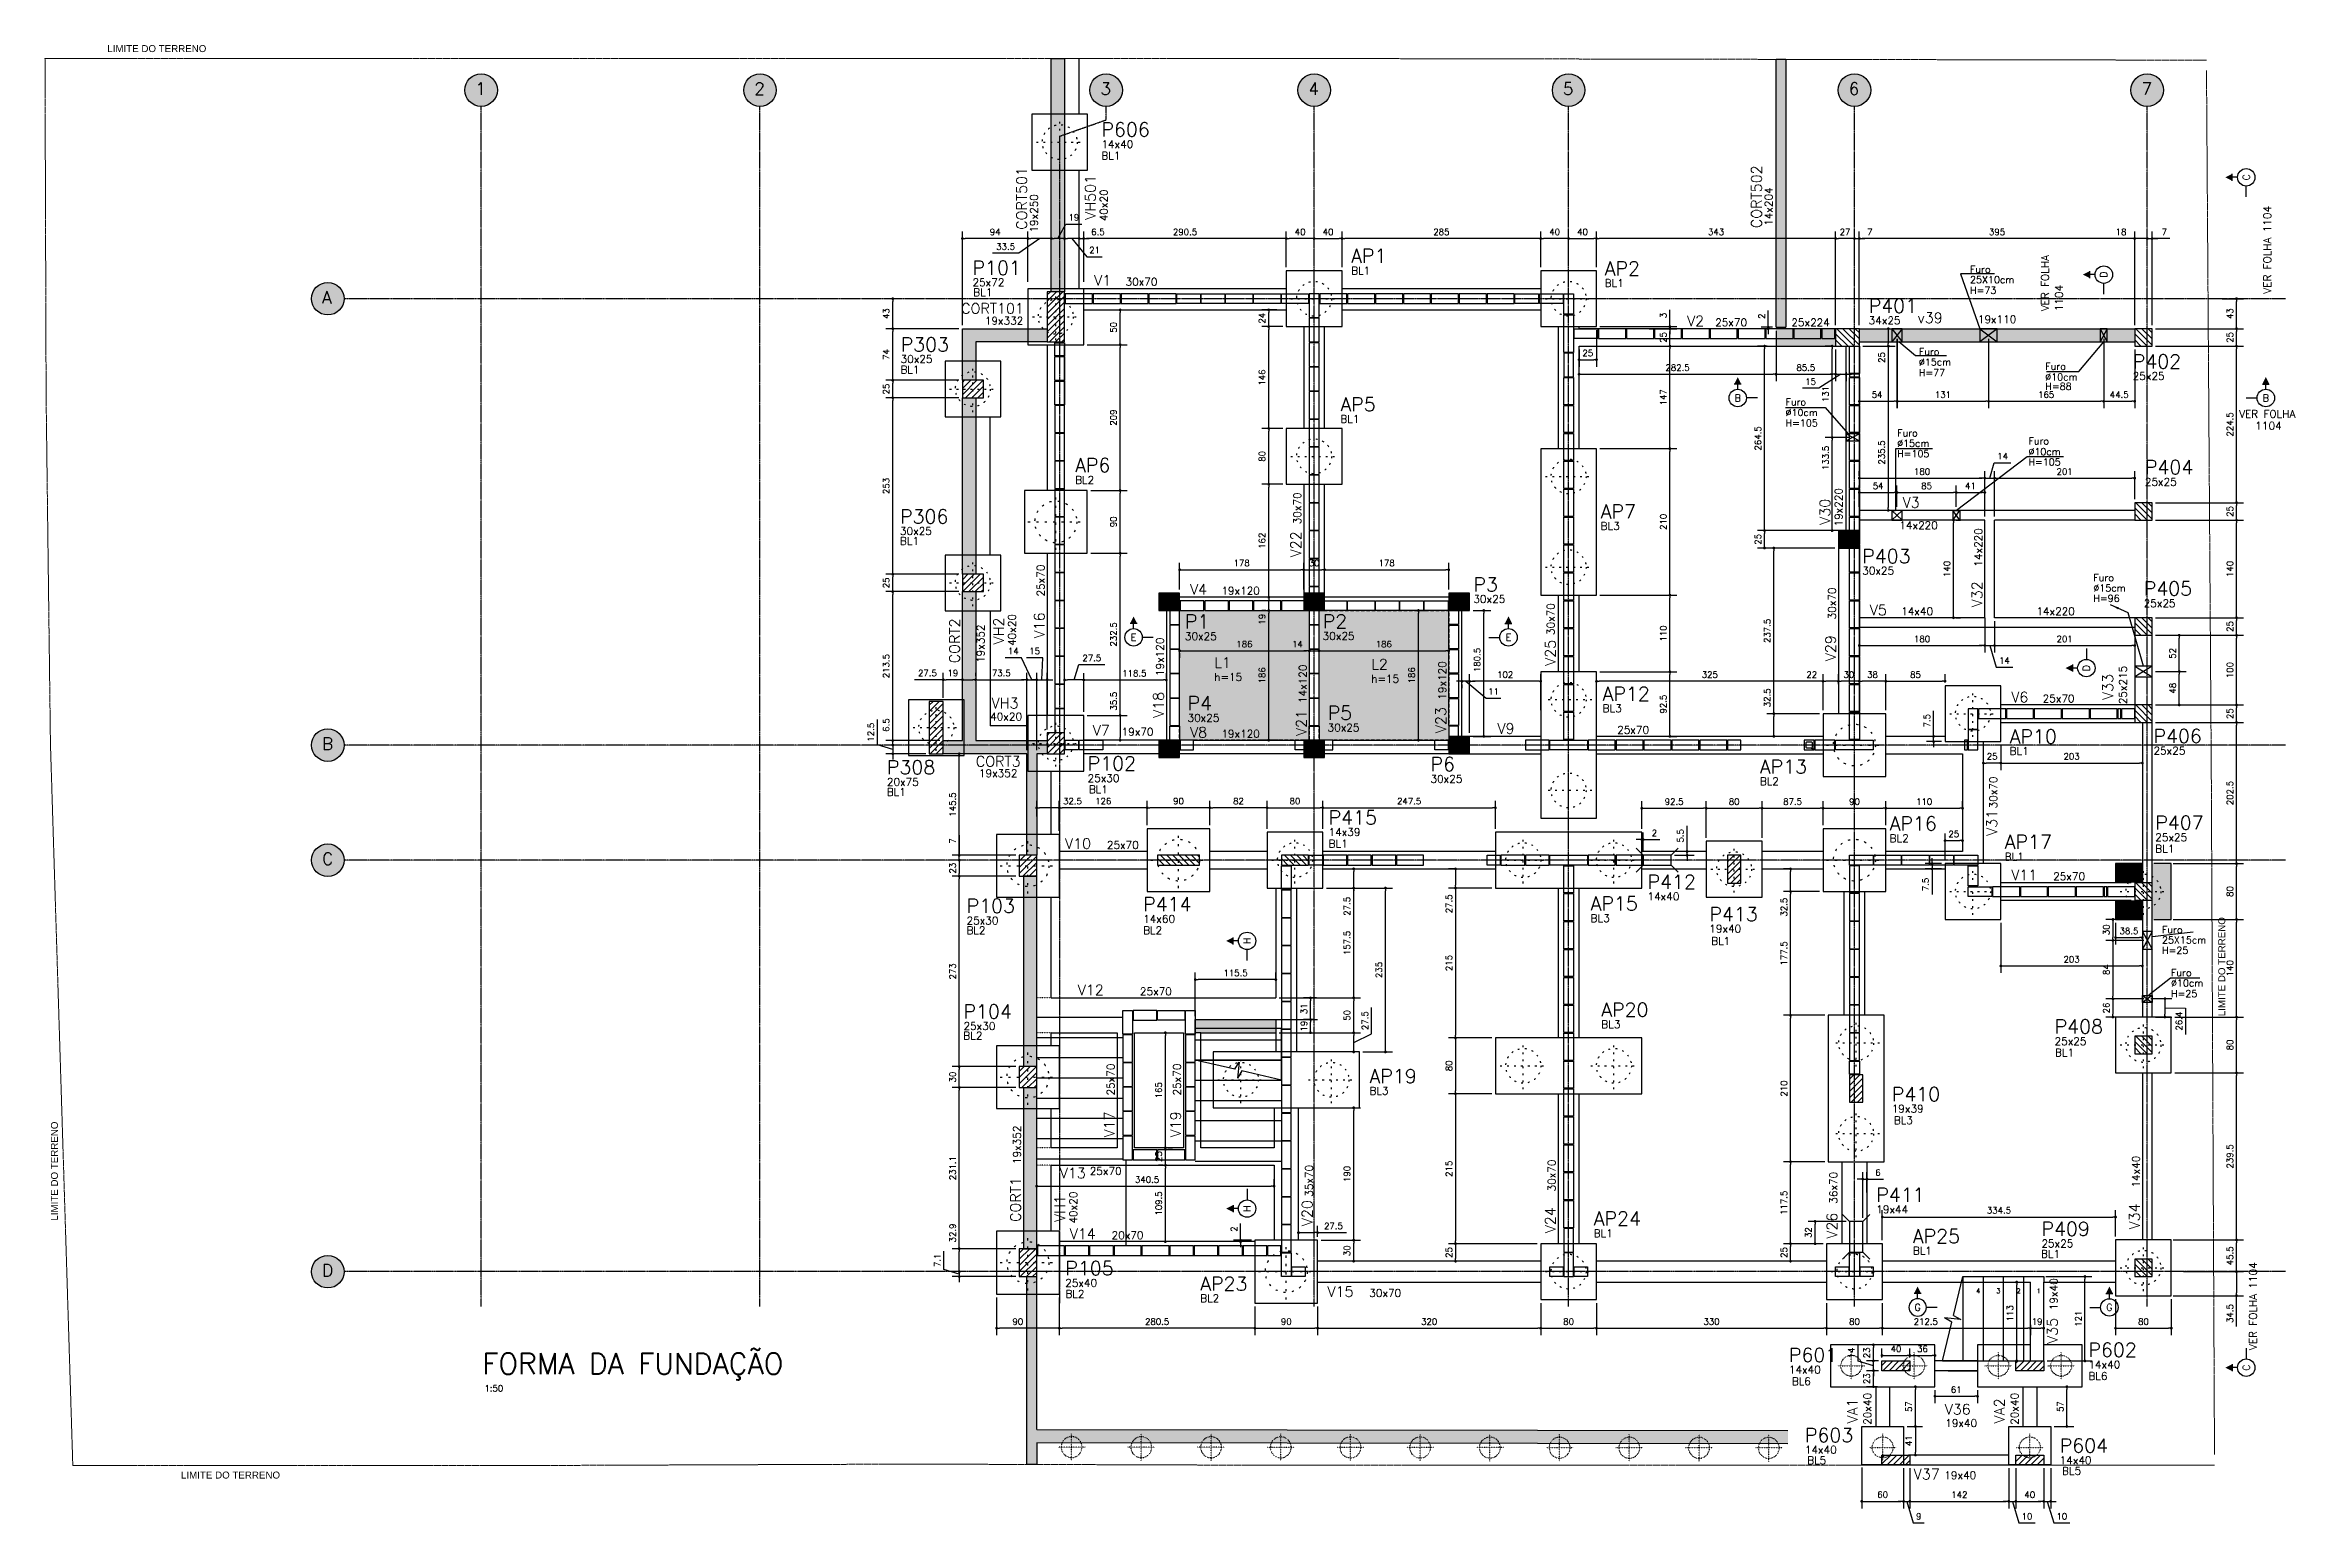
# Model space of a CAD drawing. Extents: x -856 to 20282, y 14720 to 28231.
# Drawn here: x 203 to 3430, y 23324 to 25443 of the extents above; entities that cross this region are included whole.
import ezdxf
from ezdxf.enums import TextEntityAlignment as Align

# ---------------------------------------------------------------- set-up
doc = ezdxf.new("R2010")
doc.units = 0
for name, pattern in [('AXES', [0.54, 0.3, -0.08, 0.08, -0.08]), ('Double dash', [55, 20, -5, 10, -5, 10, -5]), ('ESTILO_TQS_0001', [0.45, 0.3, -0.15]), ('ESTILO_TQS_0002', [0.4, 0.1, -0.3])]:
    doc.linetypes.add(name, pattern=pattern)
doc.layers.get('0').update_dxf_attribs({"linetype": 'CONTINUOUS'})
doc.layers.get('Defpoints').update_dxf_attribs({"linetype": 'CONTINUOUS'})
for name, color, linetype in [('228', 2, 'CONTINUOUS'), ('41', 2, 'CONTINUOUS'), ('BLOCO', 3, 'CONTINUOUS'), ('COTA', 1, 'CONTINUOUS'), ('EIXOS', 1, 'AXES'), ('ESTACA', 1, 'ESTILO_TQS_0002'), ('H2', 252, 'CONTINUOUS'), ('H3', 253, 'CONTINUOUS'), ('H4', 254, 'CONTINUOUS'), ('H5', 1, 'CONTINUOUS'), ('IND-EIXOS', 2, 'CONTINUOUS'), ('L-D', 2, 'CONTINUOUS'), ('L-N', 4, 'CONTINUOUS'), ('LINHA_FINA', 1, 'CONTINUOUS'), ('Linha_media', 4, 'CONTINUOUS'), ('ORELHA', 1, 'CONTINUOUS'), ('P-D', 2, 'CONTINUOUS'), ('P-M', 5, 'CONTINUOUS'), ('P-N', 5, 'CONTINUOUS'), ('P-S', 5, 'CONTINUOUS'), ('PENA_1', 1, 'CONTINUOUS'), ('PENA_2', 2, 'CONTINUOUS'), ('PENA_3', 3, 'CONTINUOUS'), ('PENA_5', 5, 'CONTINUOUS'), ('PENA_6', 6, 'CONTINUOUS'), ('PIL-N', 4, 'CONTINUOUS'), ('PROJ', 252, 'CONTINUOUS'), ('T1', 2, 'CONTINUOUS'), ('T4', 6, 'CONTINUOUS'), ('TEXT-EIXOS', 3, 'CONTINUOUS'), ('VIG-D', 2, 'CONTINUOUS'), ('VIG-N', 4, 'CONTINUOUS'), ('VIGA', 3, 'CONTINUOUS'), ('VIGAT', 3, 'ESTILO_TQS_0002')]:
    doc.layers.add(name, color=color, linetype=linetype)
doc.layers.add('GEN-___-___-TXT', color=7, linetype='CONTINUOUS', lineweight=9)
doc.layers.add('TLV-DVI-___-CNT', color=7, linetype='Double dash', lineweight=9)
doc.styles.add('Arial_8', font='arial.ttf', dxfattribs={"height": 87.5})
doc.styles.add('COTA', font='romans.shx')
doc.styles.add('ROMANS', font='ROMANS')
doc.styles.get("Standard").update_dxf_attribs({"font": 'ROMANS.SHX'})
doc.styles.add('Texto1', font='romans.shx', dxfattribs={"height": 9})
doc.styles.add('Texto4', font='romans.shx', dxfattribs={"height": 30})
doc.dimstyles.new('forma', dxfattribs={"dimscale": 5, "dimtxt": 1.8, "dimasz": 0.8, "dimexe": 2, "dimexo": 1, "dimgap": 1, "dimtad": 1, "dimdec": 1, "dimzin": 9, "dimdsep": 46, "dimtxsty": 'COTA', "dimblk1": 'DOT', "dimblk2": 'DOT', "dimsah": 1, "dimcen": 0, "dimdle": 1, "dimclrd": 256, "dimclre": 256, "dimclrt": 2, "dimadec": 0, "dimazin": 0, "dimtfac": 1, "dimtdec": 0, "dimtmove": 0, "dimatfit": 3, "dimfxl": 1, "dimtolj": 1, "dimtzin": 0, "dimarcsym": 0})
pattern_1 = [(45, (0, 0), (-4.4194174, 4.4194174), [])]

msp = doc.modelspace()

# ---------------------------------------------------------------- texts
at = {"layer": '41', "linetype": 'Continuous'}
for s, p in [('25X10cm', (2964.28, 25101.8)), ('Furo', (2964.28, 25116.8)), ('H=73', (2964.28, 25086.8)), ('%%C15cm', (2890.9, 24983.63)), ('Furo', (2890.9, 24998.63)), ('Furo', (3072.18, 24977.46)), ('H=77', (2890.9, 24968.63)), ('%%C10cm', (3072.18, 24962.46)), ('H=88', (3072.18, 24949.17)), ('%%C10cm', (2699.65, 24911.44)), ('Furo', (2699.65, 24926.44)), ('H=105', (2699.65, 24896.44)), ('Furo', (2859.78, 24882.26)), ('%%C15cm', (2859.78, 24867.26)), ('H=105', (2859.78, 24852.26)), ('%%C10cm', (3048.12, 24855.47)), ('Furo', (3048.12, 24870.47)), ('H=105', (3048.12, 24840.47)), ('%%C15cm', (3141.25, 24659.8)), ('Furo', (3141.25, 24674.8)), ('H=96', (3141.25, 24644.8)), ('Furo', (3239.6, 24170.07)), ('25X15cm', (3239.6, 24155.07)), ('H=25', (3239.6, 24140.07)), ('Furo', (3252.5, 24108.32)), ('%%C10cm', (3252.5, 24093.32)), ('H=25', (3252.5, 24078.32))]:
    msp.add_text(s, height=10, dxfattribs=at).set_placement(p)
at = {"layer": 'L-D', "linetype": 'Continuous'}
for p in [(1880.22, 24531.69), (2105.36, 24529.07)]:
    msp.add_text('h=15', height=11, dxfattribs=at).set_placement(p)
at = {"layer": 'L-N', "linetype": 'Continuous'}
for s, p in [('L1', (1880.22, 24550.39)), ('L2', (2105.36, 24547.77))]:
    msp.add_text(s, height=15, dxfattribs=at).set_placement(p)
at = {"layer": 'P-D', "linetype": 'Continuous'}
for s, p in [('14x40', (1718.34, 25295.65)), ('BL1', (1718.34, 25279.15)), ('BL1', (2076.55, 25114.4)), ('25x72', (1533.44, 25097.54)), ('BL1', (1534.58, 25083.41)), ('BL1', (2440.26, 25096.46)), ('34x25', (2818.89, 25042.91)), ('30x25', (1430.35, 24987.56)), ('BL1', (1430.1, 24972.52)), ('25x25', (3197.64, 24963.23)), ('VER FOLHA ', (3350.28, 24908.98)), ('BL1', (2061.17, 24901.65)), ('1104', (3373.55, 24891.98)), ('BL2', (1680.64, 24814.25)), ('25x25', (3215.07, 24811.43)), ('BL3', (2434.46, 24748.03)), ('30x25', (1429.45, 24740.93)), ('BL1', (1429.48, 24726.86)), ('30x25', (2809.64, 24684.14)), ('30x25', (2251.94, 24643.49)), ('25x25', (3213.4, 24637.41)), ('30x25', (1838.07, 24590.11)), ('30x25', (2035.74, 24590.51)), ('BL3', (2437.25, 24486.76)), ('30x25', (1841.89, 24473.05)), ('30x25', (2042.82, 24459.18)), ('BL1', (3021.12, 24425.59)), ('25x25', (3227.4, 24426.08)), ('20x75', (1410.65, 24381.21)), ('BL1', (1410.45, 24366.88)), ('25x30', (1698.56, 24386.61)), ('BL1', (1700.21, 24370.52)), ('30x25', (2190.39, 24385.6)), ('BL2', (2662.79, 24382.15)), ('BL1', (2044.21, 24292.77)), ('14x39', (2044.21, 24309.27)), ('BL2', (2848.96, 24300.52)), ('25x25', (3229.99, 24301.84)), ('BL1', (3014.04, 24274.28)), ('BL1', (3229.99, 24285.34)), ('14x40', (2501.68, 24217.13)), ('25x30', (1524.96, 24182.45)), ('BL2', (1524.76, 24168.43)), ('BL2', (1778.17, 24168.4)), ('14x60', (1778.17, 24184.9)), ('BL3', (2420.03, 24185.88)), ('19x40', (2590.36, 24170.79)), ('BL1', (2593, 24153.1)), ('BL3', (2435.34, 24033.69)), ('25x30', (1520.47, 24031.22)), ('BL2', (1520.26, 24017.47)), ('25x25', (3085.61, 24009.42)), ('BL1', (3086.22, 23993.29)), ('BL3', (2102.9, 23938.32)), ('19x39', (2851.99, 23912.71)), ('BL3', (2854.93, 23896.21)), ('19x44', (2829.81, 23768.34)), ('BL1', (2424.5, 23734.1)), ('25x25', (3066.68, 23719.44)), ('BL1', (2882.26, 23709.09)), ('BL1', (3066.15, 23704.61)), ('25x40', (1666.49, 23662.88)), ('BL2', (1666.76, 23647.26)), ('BL2', (1860.05, 23640.81)), ('14x40', (2704.48, 23538.57)), ('BL6', (2708.65, 23521.93)), ('BL6', (3134.1, 23529.3)), ('14x40', (3134.1, 23545.94)), ('14x40', (2727.35, 23423.72)), ('BL5', (2730.71, 23408.52)), ('14x40', (3092.91, 23408.6)), ('BL5', (3096.27, 23393.4))]:
    msp.add_text(s, height=11, dxfattribs=at).set_placement(p)
for s, p in [('VER FOLHA 1104', (3396.08, 25086.72)), ('VER FOLHA', (3077.5, 25061.62)), ('1104', (3097.36, 25061.62)), ('VER FOLHA 1104', (3375.78, 23572.09))]:
    msp.add_text(s, height=11, rotation=90, dxfattribs=at).set_placement(p)
at = {"layer": 'PIL-N', "linetype": 'Continuous'}
for s, p in [('P606', (1718.34, 25312.15)), ('AP1', (2076.55, 25130.9)), ('P101', (1533.44, 25114.04)), ('AP2', (2440.26, 25112.96)), ('P401', (2818.89, 25059.41)), ('P303', (1430.35, 25004.06)), ('P402', (3197.64, 24979.73)), ('AP5', (2061.17, 24918.15)), ('AP6', (1680.64, 24830.75)), ('P404', (3215.07, 24827.93)), ('P306', (1429.45, 24757.43)), ('AP7', (2434.46, 24764.53)), ('P403', (2809.64, 24700.64)), ('P3', (2251.94, 24659.99)), ('P405', (3213.4, 24653.91)), ('P1', (1838.07, 24606.61)), ('P2', (2035.74, 24607.01)), ('P4', (1841.89, 24489.55)), ('P5', (2042.82, 24475.68)), ('AP12', (2437.25, 24503.26)), ('AP10', (3021.12, 24442.09)), ('P406', (3227.4, 24442.58)), ('P308', (1410.65, 24397.71)), ('P102', (1698.56, 24403.11)), ('P6', (2190.39, 24402.1)), ('AP13', (2662.79, 24398.65)), ('P415', (2044.21, 24325.77)), ('AP16', (2848.96, 24317.02)), ('P407', (3229.99, 24318.34)), ('AP17', (3014.04, 24290.78)), ('P412', (2501.68, 24233.63)), ('P103', (1524.96, 24198.95)), ('P414', (1778.17, 24201.4)), ('AP15', (2420.03, 24202.38)), ('P413', (2590.36, 24187.29)), ('P104', (1520.47, 24047.72)), ('AP20', (2435.34, 24050.19)), ('P408', (3085.61, 24025.92)), ('AP19', (2102.9, 23954.82)), ('P410', (2851.99, 23929.21)), ('P411', (2829.81, 23784.84)), ('AP24', (2424.5, 23750.6)), ('P409', (3066.68, 23735.94)), ('AP25', (2882.26, 23725.59)), ('P105', (1666.49, 23679.38)), ('AP23', (1860.05, 23657.31)), ('P601', (2704.48, 23555.07)), ('P602', (3134.1, 23562.44)), ('P603', (2727.35, 23440.22)), ('P604', (3092.91, 23425.1))]:
    msp.add_text(s, height=20, dxfattribs=at).set_placement(p)
at = {"layer": 'T1', "style": 'Texto1'}
for s, height, p in [('4', 7, (2972.92, 23653.49)), ('3', 7, (3001.92, 23653.49)), ('2', 7, (3030.92, 23653.49)), ('1', 7, (3059.92, 23653.49)), ('1:50', 9, (833.4, 23512.71))]:
    msp.add_text(s, height=height, dxfattribs=at).set_placement(p)
at = {"layer": 'T4', "style": 'Texto4'}
msp.add_text('FORMA DA FUNDAÇÃO', height=30, dxfattribs=at).set_placement((830.17, 23537.5))
at = {"layer": 'TEXT-EIXOS'}
for s, p in [('1', (820.49, 25371.88)), ('2', (1220.49, 25371.88)), ('3', (1716.98, 25371.88)), ('4', (2015.42, 25371.88)), ('5', (2380.38, 25371.88)), ('6', (2790.35, 25371.88)), ('7', (3210.35, 25371.88)), ('A', (600.55, 25072.83)), ('B', (600.55, 24432.8)), ('C', (600.55, 24267.8)), ('D', (600.55, 23677.76))]:
    msp.add_text(s, height=17.5, dxfattribs=at).set_placement(p)
at = {"layer": 'VIG-D', "linetype": 'Continuous'}
for s, rotation, p in [('14x204', 90, (2680.96, 25184.05)), ('19x250', 90, (1627.13, 25174.39)), ('40x20', 90, (1727.3, 25190.66)), ('30x70', 90, (2004.76, 24756.2)), ('19x220', 90, (2781.22, 24752.99)), ('14x220', 90, (2981.76, 24695.43)), ('25x70', 90, (1636.76, 24652.56)), ('30x70', 90, (2771.76, 24619.84)), ('40x20', 90, (1595.65, 24581.77)), ('30x70', 90, (2368.41, 24597.34)), ('19x352', 90, (1550.54, 24557.37)), ('19x120', 90, (1807.76, 24538.53)), ('14x120', 90, (2012.76, 24499.87)), ('19x120', 90, (2212.76, 24504.73)), ('25x215', 90, (3189.02, 24498.12)), ('30x70', 90, (3003.06, 24348.82)), ('25x70', 90, (1737.26, 23937.09)), ('25x70', 90, (1832.26, 23937.09)), ('19x352', 90, (1602.76, 23838.77)), ('35x70', 90, (2021.77, 23791.95)), ('30x70', 90, (2369.76, 23799.59)), ('36x70', 90, (2773.87, 23781.98)), ('14x40', 90, (3207.76, 23805.09)), ('40x20', 90, (1683.44, 23753.53)), ('19x40', 90, (3089.85, 23629.27)), ('20x40', 90, (2822.67, 23464.91)), ('20x40', 90, (3033.67, 23464.91)), ('19x40', 360, (2928.73, 23461.87)), ('19x40', 360, (2927.49, 23387.19))]:
    msp.add_text(s, height=11, rotation=rotation, dxfattribs=at).set_placement(p)
for s, p in [('30x70', (1753.01, 25098.34)), ('19x332', (1551.13, 25042.49)), ('25x70', (2598.72, 25040.01)), ('25x224', (2708.01, 25040.01)), ('19x110', (2975.49, 25044.61)), ('14x220', (2862.94, 24749.13)), ('19x120', (1890.51, 24655.34)), ('14x40', (2865.51, 24625.84)), ('14x220', (3059.51, 24625.84)), ('25x70', (3068.51, 24500.84)), ('40x20', (1558.75, 24474.9)), ('19x70', (1747.38, 24453.09)), ('25x70', (2458.18, 24455.84)), ('19x120', (1890.51, 24450.34)), ('19x352', (1542.68, 24393.77)), ('25x70', (1726.19, 24290.84)), ('25x70', (3083.51, 24245.84)), ('25x70', (1773.69, 24080.84)), ('25x70', (1701.62, 23823.34)), ('20x70', (1733.01, 23731.34)), ('30x70', (2102.65, 23648.52))]:
    msp.add_text(s, height=11, dxfattribs=at).set_placement(p)
at = {"layer": 'VIG-N', "linetype": 'Continuous'}
for s, rotation, p in [('CORT501', 90, (1611.43, 25178.42)), ('VH501', 90, (1710.03, 25192.75)), ('CORT502', 90, (2665.54, 25180.74)), ('V30', 90, (2763.75, 24755.42)), ('V22', 90, (2004.76, 24708.78)), ('V32', 90, (2981.76, 24637.09)), ('V16', 90, (1636.76, 24592.56)), ('CORT2', 90, (1515.26, 24556.78)), ('VH2', 90, (1578.37, 24583.85)), ('V29', 90, (2771.76, 24559.84)), ('V25', 90, (2369.76, 24553.17)), ('V33', 90, (3169.39, 24504.25)), ('V18', 90, (1807.76, 24478.53)), ('V21', 90, (2012.76, 24452.6)), ('V23', 90, (2212.76, 24456.71)), ('V31', 90, (3003.02, 24309.32)), ('V17', 90, (1737.26, 23877.09)), ('V19', 90, (1832.26, 23877.09)), ('CORT1', 90, (1602.76, 23755.75)), ('VH1', 90, (1666.16, 23755.61)), ('V20', 90, (2021, 23749.84)), ('V24', 90, (2369.76, 23739.59)), ('V26', 90, (2773.87, 23731.81)), ('V34', 90, (3207.76, 23745.09)), ('V35', 90, (3089.85, 23580.94)), ('VA1', 90, (2802.95, 23466.9)), ('VA2', 90, (3013.95, 23466.9)), ('V36', 360, (2927.99, 23479.76)), ('V37', 360, (2883.49, 23386.76))]:
    msp.add_text(s, height=15, rotation=rotation, dxfattribs=at).set_placement(p)
for s, p in [('V1', (1708.01, 25098.34)), ('CORT101', (1517.21, 25058.16)), ('V2', (2558.42, 25040.06)), ('v39', (2889.11, 25044.61)), ('V3', (2867.62, 24779.84)), ('V4', (1845.51, 24655.34)), ('V5', (2820.51, 24625.84)), ('VH3', (1560.83, 24492.18)), ('V6', (3023.51, 24500.84)), ('V7', (1705.97, 24453.1)), ('V8', (1845.51, 24450.34)), ('V9', (2286.52, 24455.84)), ('CORT3', (1538.27, 24408.86)), ('V10', (1666.19, 24290.84)), ('V11', (3023.51, 24245.84)), ('V12', (1684.42, 24080.84)), ('V13', (1658.56, 23818.42)), ('V14', (1673.01, 23731.34)), ('V15', (2042.65, 23648.52))]:
    msp.add_text(s, height=15, dxfattribs=at).set_placement(p)

# ---------------------------------------------------------------- blocks, each defined once
blk = doc.blocks.new('_EST50')
at = {"layer": 'ESTACA', "linetype": 'ESTILO_TQS_0002'}
for p, q in [((0, -1.333), (0, 1.333)), ((-1.333, 0), (1.333, 0))]:
    blk.add_line(p, q, dxfattribs=at)
blk.add_circle((0, 0), 1, dxfattribs=at)
blk = doc.blocks.new('_EST60')
at = {"layer": 'ESTACA', "linetype": 'ESTILO_TQS_0002'}
for p, q in [((0, -1.333), (0, 1.333)), ((-1.333, 0), (1.333, 0))]:
    blk.add_line(p, q, dxfattribs=at)
blk.add_circle((0, 0), 1, dxfattribs=at)
blk = doc.blocks.new('_Dot')
at = {"color": 0, "linetype": 'ByBlock', "lineweight": -2}
blk.add_line((-0.5, 0), (-1, 0), dxfattribs=at)
at = {"color": 0, "linetype": 'ByBlock', "const_width": 0.5}
blk.add_lwpolyline([(-0.25, 0, 1), (0.25, 0, 1)], format="xyb", close=True, dxfattribs=at)
blk = doc.blocks.new('*D52')
at = {"layer": 'COTA', "lineweight": -2, "transparency": 16777216}
for p, q in [((1938.5, 23634.6), (1938.5, 23593.5)), ((2028.5, 23634.6), (2028.5, 23593.5)), ((1942.5, 23603.5), (2024.5, 23603.5))]:
    blk.add_line(p, q, dxfattribs=at)
at = {"layer": 'Defpoints', "color": 0, "transparency": 16777216}
for p in [(1938.5, 23639.6), (2028.5, 23639.6), (2028.5, 23603.5)]:
    blk.add_point(p, dxfattribs=at)
at = {"layer": 'COTA', "lineweight": -2, "transparency": 16777216, "xscale": 4, "yscale": 4, "zscale": 4, "rotation": 180}
blk.add_blockref('_Dot', (1938.5, 23603.5), dxfattribs=at)
at = {"layer": 'COTA', "lineweight": -2, "transparency": 16777216, "xscale": 4, "yscale": 4, "zscale": 4}
blk.add_blockref('_Dot', (2028.5, 23603.5), dxfattribs=at)
at = {"layer": 'COTA', "color": 2, "transparency": 16777216, "insert": (1983.5, 23613), "char_height": 9, "attachment_point": 5, "style": 'COTA'}
blk.add_mtext('\\A1;90 ', dxfattribs=at)
blk = doc.blocks.new('*D53')
at = {"layer": 'COTA', "lineweight": -2, "transparency": 16777216}
for p, q in [((2028.5, 23634.6), (2028.5, 23593.5)), ((2348.5, 23639.6), (2348.5, 23593.5)), ((2032.5, 23603.5), (2344.5, 23603.5))]:
    blk.add_line(p, q, dxfattribs=at)
at = {"layer": 'Defpoints', "color": 0, "transparency": 16777216}
for p in [(2028.5, 23639.6), (2348.5, 23644.6), (2348.5, 23603.5)]:
    blk.add_point(p, dxfattribs=at)
at = {"layer": 'COTA', "lineweight": -2, "transparency": 16777216, "xscale": 4, "yscale": 4, "zscale": 4, "rotation": 180}
blk.add_blockref('_Dot', (2028.5, 23603.5), dxfattribs=at)
at = {"layer": 'COTA', "lineweight": -2, "transparency": 16777216, "xscale": 4, "yscale": 4, "zscale": 4}
blk.add_blockref('_Dot', (2348.5, 23603.5), dxfattribs=at)
at = {"layer": 'COTA', "color": 2, "transparency": 16777216, "insert": (2188.5, 23613), "char_height": 9, "attachment_point": 5, "style": 'COTA'}
blk.add_mtext('\\A1;320 ', dxfattribs=at)
blk = doc.blocks.new('*D54')
at = {"layer": 'COTA', "lineweight": -2, "transparency": 16777216}
for p, q in [((2348.5, 23639.6), (2348.5, 23593.5)), ((2428.5, 23639.6), (2428.5, 23593.5)), ((2352.5, 23603.5), (2424.5, 23603.5))]:
    blk.add_line(p, q, dxfattribs=at)
at = {"layer": 'Defpoints', "color": 0, "transparency": 16777216}
for p in [(2348.5, 23644.6), (2428.5, 23644.6), (2428.5, 23603.5)]:
    blk.add_point(p, dxfattribs=at)
at = {"layer": 'COTA', "lineweight": -2, "transparency": 16777216, "xscale": 4, "yscale": 4, "zscale": 4, "rotation": 180}
blk.add_blockref('_Dot', (2348.5, 23603.5), dxfattribs=at)
at = {"layer": 'COTA', "lineweight": -2, "transparency": 16777216, "xscale": 4, "yscale": 4, "zscale": 4}
blk.add_blockref('_Dot', (2428.5, 23603.5), dxfattribs=at)
at = {"layer": 'COTA', "color": 2, "transparency": 16777216, "insert": (2388.5, 23613), "char_height": 9, "attachment_point": 5, "style": 'COTA'}
blk.add_mtext('\\A1;80 ', dxfattribs=at)
blk = doc.blocks.new('*D55')
at = {"layer": 'COTA', "lineweight": -2, "transparency": 16777216}
for p, q in [((2428.5, 23639.6), (2428.5, 23593.5)), ((2758.5, 23639.6), (2758.5, 23593.5)), ((2432.5, 23603.5), (2754.5, 23603.5))]:
    blk.add_line(p, q, dxfattribs=at)
at = {"layer": 'Defpoints', "color": 0, "transparency": 16777216}
for p in [(2428.5, 23644.6), (2758.5, 23644.6), (2758.5, 23603.5)]:
    blk.add_point(p, dxfattribs=at)
at = {"layer": 'COTA', "lineweight": -2, "transparency": 16777216, "xscale": 4, "yscale": 4, "zscale": 4, "rotation": 180}
blk.add_blockref('_Dot', (2428.5, 23603.5), dxfattribs=at)
at = {"layer": 'COTA', "lineweight": -2, "transparency": 16777216, "xscale": 4, "yscale": 4, "zscale": 4}
blk.add_blockref('_Dot', (2758.5, 23603.5), dxfattribs=at)
at = {"layer": 'COTA', "color": 2, "transparency": 16777216, "insert": (2593.5, 23613), "char_height": 9, "attachment_point": 5, "style": 'COTA'}
blk.add_mtext('\\A1;330 ', dxfattribs=at)
blk = doc.blocks.new('*D56')
at = {"layer": 'COTA', "lineweight": -2, "transparency": 16777216}
for p, q in [((2758.5, 23639.6), (2758.5, 23593.5)), ((2838.5, 23639.6), (2838.5, 23593.5)), ((2762.5, 23603.5), (2834.5, 23603.5))]:
    blk.add_line(p, q, dxfattribs=at)
at = {"layer": 'Defpoints', "color": 0, "transparency": 16777216}
for p in [(2758.5, 23644.6), (2838.5, 23644.6), (2838.5, 23603.5)]:
    blk.add_point(p, dxfattribs=at)
at = {"layer": 'COTA', "lineweight": -2, "transparency": 16777216, "xscale": 4, "yscale": 4, "zscale": 4, "rotation": 180}
blk.add_blockref('_Dot', (2758.5, 23603.5), dxfattribs=at)
at = {"layer": 'COTA', "lineweight": -2, "transparency": 16777216, "xscale": 4, "yscale": 4, "zscale": 4}
blk.add_blockref('_Dot', (2838.5, 23603.5), dxfattribs=at)
at = {"layer": 'COTA', "color": 2, "transparency": 16777216, "insert": (2798.5, 23613), "char_height": 9, "attachment_point": 5, "style": 'COTA'}
blk.add_mtext('\\A1;80 ', dxfattribs=at)
blk = doc.blocks.new('*D57')
at = {"layer": 'COTA', "lineweight": -2, "transparency": 16777216}
for p, q in [((3173, 23645.1), (3173, 23593.5)), ((3253, 23645.1), (3253, 23593.5)), ((3177, 23603.5), (3249, 23603.5))]:
    blk.add_line(p, q, dxfattribs=at)
at = {"layer": 'Defpoints', "color": 0, "transparency": 16777216}
for p in [(3173, 23650.1), (3253, 23650.1), (3253, 23603.5)]:
    blk.add_point(p, dxfattribs=at)
at = {"layer": 'COTA', "lineweight": -2, "transparency": 16777216, "xscale": 4, "yscale": 4, "zscale": 4, "rotation": 180}
blk.add_blockref('_Dot', (3173, 23603.5), dxfattribs=at)
at = {"layer": 'COTA', "lineweight": -2, "transparency": 16777216, "xscale": 4, "yscale": 4, "zscale": 4}
blk.add_blockref('_Dot', (3253, 23603.5), dxfattribs=at)
at = {"layer": 'COTA', "color": 2, "transparency": 16777216, "insert": (3213, 23613), "char_height": 9, "attachment_point": 5, "style": 'COTA'}
blk.add_mtext('\\A1;80 ', dxfattribs=at)
blk = doc.blocks.new('*D58')
at = {"layer": 'COTA', "lineweight": -2, "transparency": 16777216}
for p, q in [((3255.5, 23730.1), (3356.5, 23730.1)), ((3346.5, 23688.6), (3346.5, 23726.1)), ((3270.7, 23684.6), (3356.5, 23684.6))]:
    blk.add_line(p, q, dxfattribs=at)
at = {"layer": 'Defpoints', "color": 0, "transparency": 16777216}
for p in [(3250.5, 23730.1), (3346.5, 23730.1), (3265.7, 23684.6)]:
    blk.add_point(p, dxfattribs=at)
at = {"layer": 'COTA', "lineweight": -2, "transparency": 16777216, "xscale": 4, "yscale": 4, "zscale": 4}
for p, rotation in [((3346.5, 23730.1), 90), ((3346.5, 23684.6), 270)]:
    blk.add_blockref('_Dot', p, dxfattribs=dict(at, rotation=rotation))
at = {"layer": 'COTA', "color": 2, "transparency": 16777216, "insert": (3337, 23707.3), "char_height": 9, "attachment_point": 5, "rotation": 90, "style": 'COTA'}
blk.add_mtext('\\A1;45.5 ', dxfattribs=at)
blk = doc.blocks.new('*D59')
at = {"layer": 'COTA', "lineweight": -2, "transparency": 16777216}
for p, q in [((3258, 23969.6), (3356.5, 23969.6)), ((3346.5, 23734.1), (3346.5, 23965.6)), ((3255.5, 23730.1), (3356.5, 23730.1))]:
    blk.add_line(p, q, dxfattribs=at)
at = {"layer": 'Defpoints', "color": 0, "transparency": 16777216}
for p in [(3253, 23969.6), (3346.5, 23969.6), (3250.5, 23730.1)]:
    blk.add_point(p, dxfattribs=at)
at = {"layer": 'COTA', "lineweight": -2, "transparency": 16777216, "xscale": 4, "yscale": 4, "zscale": 4}
for p, rotation in [((3346.5, 23969.6), 90), ((3346.5, 23730.1), 270)]:
    blk.add_blockref('_Dot', p, dxfattribs=dict(at, rotation=rotation))
at = {"layer": 'COTA', "color": 2, "transparency": 16777216, "insert": (3337, 23849.8), "char_height": 9, "attachment_point": 5, "rotation": 90, "style": 'COTA'}
blk.add_mtext('\\A1;239.5 ', dxfattribs=at)
blk = doc.blocks.new('*D60')
at = {"layer": 'COTA', "lineweight": -2, "transparency": 16777216}
for p, q in [((3258, 24049.6), (3356.5, 24049.6)), ((3346.5, 23973.6), (3346.5, 24045.6)), ((3258, 23969.6), (3356.5, 23969.6))]:
    blk.add_line(p, q, dxfattribs=at)
at = {"layer": 'Defpoints', "color": 0, "transparency": 16777216}
for p in [(3253, 24049.6), (3346.5, 24049.6), (3253, 23969.6)]:
    blk.add_point(p, dxfattribs=at)
at = {"layer": 'COTA', "lineweight": -2, "transparency": 16777216, "xscale": 4, "yscale": 4, "zscale": 4}
for p, rotation in [((3346.5, 24049.6), 90), ((3346.5, 23969.6), 270)]:
    blk.add_blockref('_Dot', p, dxfattribs=dict(at, rotation=rotation))
at = {"layer": 'COTA', "color": 2, "transparency": 16777216, "insert": (3337, 24009.6), "char_height": 9, "attachment_point": 5, "rotation": 90, "style": 'COTA'}
blk.add_mtext('\\A1;80 ', dxfattribs=at)
blk = doc.blocks.new('*D61')
at = {"layer": 'COTA', "lineweight": -2, "transparency": 16777216}
for p, q in [((3255.5, 24189.6), (3356.5, 24189.6)), ((3346.5, 24053.6), (3346.5, 24185.6)), ((3258, 24049.6), (3356.5, 24049.6))]:
    blk.add_line(p, q, dxfattribs=at)
at = {"layer": 'Defpoints', "color": 0, "transparency": 16777216}
for p in [(3250.5, 24189.6), (3346.5, 24189.6), (3253, 24049.6)]:
    blk.add_point(p, dxfattribs=at)
at = {"layer": 'COTA', "lineweight": -2, "transparency": 16777216, "xscale": 4, "yscale": 4, "zscale": 4}
for p, rotation in [((3346.5, 24189.6), 90), ((3346.5, 24049.6), 270)]:
    blk.add_blockref('_Dot', p, dxfattribs=dict(at, rotation=rotation))
at = {"layer": 'COTA', "color": 2, "transparency": 16777216, "insert": (3337, 24119.6), "char_height": 9, "attachment_point": 5, "rotation": 90, "style": 'COTA'}
blk.add_mtext('\\A1;140 ', dxfattribs=at)
blk = doc.blocks.new('*D62')
at = {"layer": 'COTA', "lineweight": -2, "transparency": 16777216}
for p, q in [((3255.5, 24269.6), (3356.5, 24269.6)), ((3346.5, 24193.6), (3346.5, 24265.6)), ((3255.5, 24189.6), (3356.5, 24189.6))]:
    blk.add_line(p, q, dxfattribs=at)
at = {"layer": 'Defpoints', "color": 0, "transparency": 16777216}
for p in [(3250.5, 24269.6), (3346.5, 24269.6), (3250.5, 24189.6)]:
    blk.add_point(p, dxfattribs=at)
at = {"layer": 'COTA', "lineweight": -2, "transparency": 16777216, "xscale": 4, "yscale": 4, "zscale": 4}
for p, rotation in [((3346.5, 24269.6), 90), ((3346.5, 24189.6), 270)]:
    blk.add_blockref('_Dot', p, dxfattribs=dict(at, rotation=rotation))
at = {"layer": 'COTA', "color": 2, "transparency": 16777216, "insert": (3337, 24229.6), "char_height": 9, "attachment_point": 5, "rotation": 90, "style": 'COTA'}
blk.add_mtext('\\A1;80 ', dxfattribs=at)
blk = doc.blocks.new('*D63')
at = {"layer": 'COTA', "lineweight": -2, "transparency": 16777216}
for p, q in [((3263.5, 24472.1), (3356.5, 24472.1)), ((3346.5, 24273.6), (3346.5, 24468.1)), ((3255.5, 24269.6), (3356.5, 24269.6))]:
    blk.add_line(p, q, dxfattribs=at)
at = {"layer": 'Defpoints', "color": 0, "transparency": 16777216}
for p in [(3258.5, 24472.1), (3346.5, 24472.1), (3250.5, 24269.6)]:
    blk.add_point(p, dxfattribs=at)
at = {"layer": 'COTA', "lineweight": -2, "transparency": 16777216, "xscale": 4, "yscale": 4, "zscale": 4}
for p, rotation in [((3346.5, 24472.1), 90), ((3346.5, 24269.6), 270)]:
    blk.add_blockref('_Dot', p, dxfattribs=dict(at, rotation=rotation))
at = {"layer": 'COTA', "color": 2, "transparency": 16777216, "insert": (3337, 24370.8), "char_height": 9, "attachment_point": 5, "rotation": 90, "style": 'COTA'}
blk.add_mtext('\\A1;202.5 ', dxfattribs=at)
blk = doc.blocks.new('*D64')
at = {"layer": 'COTA', "lineweight": -2, "transparency": 16777216}
for p, q in [((3230.5, 24497.1), (3356.5, 24497.1)), ((3230.5, 24472.1), (3356.5, 24472.1)), ((3346.5, 24476.1), (3346.5, 24493.1))]:
    blk.add_line(p, q, dxfattribs=at)
at = {"layer": 'Defpoints', "color": 0, "transparency": 16777216}
for p in [(3225.5, 24497.1), (3346.5, 24497.1), (3225.5, 24472.1)]:
    blk.add_point(p, dxfattribs=at)
at = {"layer": 'COTA', "lineweight": -2, "transparency": 16777216, "xscale": 4, "yscale": 4, "zscale": 4}
for p, rotation in [((3346.5, 24497.1), 90), ((3346.5, 24472.1), 270)]:
    blk.add_blockref('_Dot', p, dxfattribs=dict(at, rotation=rotation))
at = {"layer": 'COTA', "color": 2, "transparency": 16777216, "insert": (3337, 24484.6), "char_height": 9, "attachment_point": 5, "rotation": 90, "style": 'COTA'}
blk.add_mtext('\\A1;25 ', dxfattribs=at)
blk = doc.blocks.new('*D65')
at = {"layer": 'COTA', "lineweight": -2, "transparency": 16777216}
for p, q in [((3230.5, 24597.1), (3356.5, 24597.1)), ((3346.5, 24501.1), (3346.5, 24593.1)), ((3230.5, 24497.1), (3356.5, 24497.1))]:
    blk.add_line(p, q, dxfattribs=at)
at = {"layer": 'Defpoints', "color": 0, "transparency": 16777216}
for p in [(3225.5, 24597.1), (3346.5, 24597.1), (3225.5, 24497.1)]:
    blk.add_point(p, dxfattribs=at)
at = {"layer": 'COTA', "lineweight": -2, "transparency": 16777216, "xscale": 4, "yscale": 4, "zscale": 4}
for p, rotation in [((3346.5, 24597.1), 90), ((3346.5, 24497.1), 270)]:
    blk.add_blockref('_Dot', p, dxfattribs=dict(at, rotation=rotation))
at = {"layer": 'COTA', "color": 2, "transparency": 16777216, "insert": (3337, 24547.1), "char_height": 9, "attachment_point": 5, "rotation": 90, "style": 'COTA'}
blk.add_mtext('\\A1;100 ', dxfattribs=at)
blk = doc.blocks.new('*D66')
at = {"layer": 'COTA', "lineweight": -2, "transparency": 16777216}
for p, q in [((3230.5, 24787.1), (3356.5, 24787.1)), ((3230.5, 24762.1), (3356.5, 24762.1)), ((3346.5, 24766.1), (3346.5, 24783.1))]:
    blk.add_line(p, q, dxfattribs=at)
at = {"layer": 'Defpoints', "color": 0, "transparency": 16777216}
for p in [(3225.5, 24787.1), (3346.5, 24787.1), (3225.5, 24762.1)]:
    blk.add_point(p, dxfattribs=at)
at = {"layer": 'COTA', "lineweight": -2, "transparency": 16777216, "xscale": 4, "yscale": 4, "zscale": 4}
for p, rotation in [((3346.5, 24787.1), 90), ((3346.5, 24762.1), 270)]:
    blk.add_blockref('_Dot', p, dxfattribs=dict(at, rotation=rotation))
at = {"layer": 'COTA', "color": 2, "transparency": 16777216, "insert": (3337, 24774.6), "char_height": 9, "attachment_point": 5, "rotation": 90, "style": 'COTA'}
blk.add_mtext('\\A1;25 ', dxfattribs=at)
blk = doc.blocks.new('*D67')
at = {"layer": 'COTA', "lineweight": -2, "transparency": 16777216}
for p, q in [((3230.5, 25011.6), (3356.5, 25011.6)), ((3346.5, 24791.1), (3346.5, 25007.6)), ((3230.5, 24787.1), (3356.5, 24787.1))]:
    blk.add_line(p, q, dxfattribs=at)
at = {"layer": 'Defpoints', "color": 0, "transparency": 16777216}
for p in [(3225.5, 25011.6), (3346.5, 25011.6), (3225.5, 24787.1)]:
    blk.add_point(p, dxfattribs=at)
at = {"layer": 'COTA', "lineweight": -2, "transparency": 16777216, "xscale": 4, "yscale": 4, "zscale": 4}
for p, rotation in [((3346.5, 25011.6), 90), ((3346.5, 24787.1), 270)]:
    blk.add_blockref('_Dot', p, dxfattribs=dict(at, rotation=rotation))
at = {"layer": 'COTA', "color": 2, "transparency": 16777216, "insert": (3337, 24899.3), "char_height": 9, "attachment_point": 5, "rotation": 90, "style": 'COTA'}
blk.add_mtext('\\A1;224.5 ', dxfattribs=at)
blk = doc.blocks.new('*D68')
at = {"layer": 'COTA', "lineweight": -2, "transparency": 16777216}
for p, q in [((3230.5, 25036.6), (3356.5, 25036.6)), ((3346.5, 25015.6), (3346.5, 25032.6)), ((3230.5, 25011.6), (3356.5, 25011.6))]:
    blk.add_line(p, q, dxfattribs=at)
at = {"layer": 'Defpoints', "color": 0, "transparency": 16777216}
for p in [(3225.5, 25036.6), (3346.5, 25036.6), (3225.5, 25011.6)]:
    blk.add_point(p, dxfattribs=at)
at = {"layer": 'COTA', "lineweight": -2, "transparency": 16777216, "xscale": 4, "yscale": 4, "zscale": 4}
for p, rotation in [((3346.5, 25036.6), 90), ((3346.5, 25011.6), 270)]:
    blk.add_blockref('_Dot', p, dxfattribs=dict(at, rotation=rotation))
at = {"layer": 'COTA', "color": 2, "transparency": 16777216, "insert": (3337, 25024.1), "char_height": 9, "attachment_point": 5, "rotation": 90, "style": 'COTA'}
blk.add_mtext('\\A1;25 ', dxfattribs=at)
blk = doc.blocks.new('*D69')
at = {"layer": 'COTA', "lineweight": -2, "transparency": 16777216}
for p, q in [((3200.5, 25041.6), (3200.5, 25175.9)), ((3218.5, 25160.9), (3218.5, 25175.9)), ((3196.5, 25165.9), (3169.2, 25165.9)), ((3218.5, 25165.9), (3200.5, 25165.9)), ((3222.5, 25165.9), (3226.5, 25165.9))]:
    blk.add_line(p, q, dxfattribs=at)
at = {"layer": 'Defpoints', "color": 0, "transparency": 16777216}
for p in [(3200.5, 25165.9), (3218.5, 25155.9), (3200.5, 25036.6)]:
    blk.add_point(p, dxfattribs=at)
at = {"layer": 'COTA', "lineweight": -2, "transparency": 16777216, "xscale": 4, "yscale": 4, "zscale": 4}
blk.add_blockref('_Dot', (3200.5, 25165.9), dxfattribs=at)
at = {"layer": 'COTA', "lineweight": -2, "transparency": 16777216, "xscale": 4, "yscale": 4, "zscale": 4, "rotation": 180}
blk.add_blockref('_Dot', (3218.5, 25165.9), dxfattribs=at)
at = {"layer": 'COTA', "color": 2, "transparency": 16777216, "insert": (3180.9, 25175.4), "char_height": 9, "attachment_point": 5, "style": 'COTA'}
blk.add_mtext('\\A1;18 ', dxfattribs=at)
blk = doc.blocks.new('*D70')
at = {"layer": 'COTA', "lineweight": -2, "transparency": 16777216}
for p, q in [((2805.5, 25041.6), (2805.5, 25175.9)), ((3200.5, 25041.6), (3200.5, 25175.9)), ((3196.5, 25165.9), (2809.5, 25165.9))]:
    blk.add_line(p, q, dxfattribs=at)
at = {"layer": 'Defpoints', "color": 0, "transparency": 16777216}
for p in [(2805.5, 25165.9), (2805.5, 25036.6), (3200.5, 25036.6)]:
    blk.add_point(p, dxfattribs=at)
at = {"layer": 'COTA', "lineweight": -2, "transparency": 16777216, "xscale": 4, "yscale": 4, "zscale": 4, "rotation": 180}
blk.add_blockref('_Dot', (2805.5, 25165.9), dxfattribs=at)
at = {"layer": 'COTA', "lineweight": -2, "transparency": 16777216, "xscale": 4, "yscale": 4, "zscale": 4}
blk.add_blockref('_Dot', (3200.5, 25165.9), dxfattribs=at)
at = {"layer": 'COTA', "color": 2, "transparency": 16777216, "insert": (3003, 25175.4), "char_height": 9, "attachment_point": 5, "style": 'COTA'}
blk.add_mtext('\\A1;395 ', dxfattribs=at)
blk = doc.blocks.new('*D71')
at = {"layer": 'COTA', "lineweight": -2, "transparency": 16777216}
for p, q in [((2771.5, 25041.6), (2771.5, 25175.9)), ((2798.5, 25133.1), (2798.5, 25175.9)), ((2794.5, 25165.9), (2775.5, 25165.9))]:
    blk.add_line(p, q, dxfattribs=at)
at = {"layer": 'Defpoints', "color": 0, "transparency": 16777216}
for p in [(2771.5, 25165.9), (2798.5, 25128.1), (2771.5, 25036.6)]:
    blk.add_point(p, dxfattribs=at)
at = {"layer": 'COTA', "lineweight": -2, "transparency": 16777216, "xscale": 4, "yscale": 4, "zscale": 4, "rotation": 180}
blk.add_blockref('_Dot', (2771.5, 25165.9), dxfattribs=at)
at = {"layer": 'COTA', "lineweight": -2, "transparency": 16777216, "xscale": 4, "yscale": 4, "zscale": 4}
blk.add_blockref('_Dot', (2798.5, 25165.9), dxfattribs=at)
at = {"layer": 'COTA', "color": 2, "transparency": 16777216, "insert": (2785, 25175.4), "char_height": 9, "attachment_point": 5, "style": 'COTA'}
blk.add_mtext('\\A1;27 ', dxfattribs=at)
blk = doc.blocks.new('*D72')
at = {"layer": 'COTA', "lineweight": -2, "transparency": 16777216}
for p, q in [((2428.5, 25124.6), (2428.5, 25175.9)), ((2771.5, 25041.6), (2771.5, 25175.9)), ((2767.5, 25165.9), (2432.5, 25165.9))]:
    blk.add_line(p, q, dxfattribs=at)
at = {"layer": 'Defpoints', "color": 0, "transparency": 16777216}
for p in [(2428.5, 25165.9), (2428.5, 25119.6), (2771.5, 25036.6)]:
    blk.add_point(p, dxfattribs=at)
at = {"layer": 'COTA', "lineweight": -2, "transparency": 16777216, "xscale": 4, "yscale": 4, "zscale": 4, "rotation": 180}
blk.add_blockref('_Dot', (2428.5, 25165.9), dxfattribs=at)
at = {"layer": 'COTA', "lineweight": -2, "transparency": 16777216, "xscale": 4, "yscale": 4, "zscale": 4}
blk.add_blockref('_Dot', (2771.5, 25165.9), dxfattribs=at)
at = {"layer": 'COTA', "color": 2, "transparency": 16777216, "insert": (2600, 25175.4), "char_height": 9, "attachment_point": 5, "style": 'COTA'}
blk.add_mtext('\\A1;343 ', dxfattribs=at)
blk = doc.blocks.new('*D73')
at = {"layer": 'COTA', "lineweight": -2, "transparency": 16777216}
for p, q in [((2348.5, 25124.6), (2348.5, 25175.9)), ((2388.5, 25150.4), (2388.5, 25175.9)), ((2384.5, 25165.9), (2352.5, 25165.9))]:
    blk.add_line(p, q, dxfattribs=at)
at = {"layer": 'Defpoints', "color": 0, "transparency": 16777216}
for p in [(2348.5, 25165.9), (2388.5, 25145.4), (2348.5, 25119.6)]:
    blk.add_point(p, dxfattribs=at)
at = {"layer": 'COTA', "lineweight": -2, "transparency": 16777216, "xscale": 4, "yscale": 4, "zscale": 4, "rotation": 180}
blk.add_blockref('_Dot', (2348.5, 25165.9), dxfattribs=at)
at = {"layer": 'COTA', "lineweight": -2, "transparency": 16777216, "xscale": 4, "yscale": 4, "zscale": 4}
blk.add_blockref('_Dot', (2388.5, 25165.9), dxfattribs=at)
at = {"layer": 'COTA', "color": 2, "transparency": 16777216, "insert": (2368.5, 25175.4), "char_height": 9, "attachment_point": 5, "style": 'COTA'}
blk.add_mtext('\\A1;40 ', dxfattribs=at)
blk = doc.blocks.new('*D74')
at = {"layer": 'COTA', "lineweight": -2, "transparency": 16777216}
for p, q in [((2063.5, 25124.6), (2063.5, 25175.9)), ((2348.5, 25124.6), (2348.5, 25175.9)), ((2344.5, 25165.9), (2067.5, 25165.9))]:
    blk.add_line(p, q, dxfattribs=at)
at = {"layer": 'Defpoints', "color": 0, "transparency": 16777216}
for p in [(2063.5, 25165.9), (2063.5, 25119.6), (2348.5, 25119.6)]:
    blk.add_point(p, dxfattribs=at)
at = {"layer": 'COTA', "lineweight": -2, "transparency": 16777216, "xscale": 4, "yscale": 4, "zscale": 4, "rotation": 180}
blk.add_blockref('_Dot', (2063.5, 25165.9), dxfattribs=at)
at = {"layer": 'COTA', "lineweight": -2, "transparency": 16777216, "xscale": 4, "yscale": 4, "zscale": 4}
blk.add_blockref('_Dot', (2348.5, 25165.9), dxfattribs=at)
at = {"layer": 'COTA', "color": 2, "transparency": 16777216, "insert": (2206, 25175.4), "char_height": 9, "attachment_point": 5, "style": 'COTA'}
blk.add_mtext('\\A1;285 ', dxfattribs=at)
blk = doc.blocks.new('*D75')
at = {"layer": 'COTA', "lineweight": -2, "transparency": 16777216}
for p, q in [((1983.5, 25124.6), (1983.5, 25175.9)), ((2023.5, 25152.8), (2023.5, 25175.9)), ((2019.5, 25165.9), (1987.5, 25165.9))]:
    blk.add_line(p, q, dxfattribs=at)
at = {"layer": 'Defpoints', "color": 0, "transparency": 16777216}
for p in [(1983.5, 25165.9), (2023.5, 25147.8), (1983.5, 25119.6)]:
    blk.add_point(p, dxfattribs=at)
at = {"layer": 'COTA', "lineweight": -2, "transparency": 16777216, "xscale": 4, "yscale": 4, "zscale": 4, "rotation": 180}
blk.add_blockref('_Dot', (1983.5, 25165.9), dxfattribs=at)
at = {"layer": 'COTA', "lineweight": -2, "transparency": 16777216, "xscale": 4, "yscale": 4, "zscale": 4}
blk.add_blockref('_Dot', (2023.5, 25165.9), dxfattribs=at)
at = {"layer": 'COTA', "color": 2, "transparency": 16777216, "insert": (2003.5, 25175.4), "char_height": 9, "attachment_point": 5, "style": 'COTA'}
blk.add_mtext('\\A1;40 ', dxfattribs=at)
blk = doc.blocks.new('*D76')
at = {"layer": 'COTA', "lineweight": -2, "transparency": 16777216}
for p, q in [((1693, 25103.6), (1693, 25175.9)), ((1983.5, 25124.6), (1983.5, 25175.9)), ((1979.5, 25165.9), (1697, 25165.9))]:
    blk.add_line(p, q, dxfattribs=at)
at = {"layer": 'Defpoints', "color": 0, "transparency": 16777216}
for p in [(1693, 25165.9), (1983.5, 25119.6), (1693, 25098.6)]:
    blk.add_point(p, dxfattribs=at)
at = {"layer": 'COTA', "lineweight": -2, "transparency": 16777216, "xscale": 4, "yscale": 4, "zscale": 4, "rotation": 180}
blk.add_blockref('_Dot', (1693, 25165.9), dxfattribs=at)
at = {"layer": 'COTA', "lineweight": -2, "transparency": 16777216, "xscale": 4, "yscale": 4, "zscale": 4}
blk.add_blockref('_Dot', (1983.5, 25165.9), dxfattribs=at)
at = {"layer": 'COTA', "color": 2, "transparency": 16777216, "insert": (1838.3, 25175.4), "char_height": 9, "attachment_point": 5, "style": 'COTA'}
blk.add_mtext('\\A1;290.5 ', dxfattribs=at)
blk = doc.blocks.new('*D77')
at = {"layer": 'COTA', "lineweight": -2, "transparency": 16777216}
for p, q in [((1613, 25103.6), (1613, 25175.9)), ((1646.5, 25159.6), (1646.5, 25175.9)), ((1599.7, 25144.8), (1562.3, 25144.8)), ((1629.8, 25165.9), (1599.7, 25144.8)), ((1642.5, 25165.9), (1617, 25165.9))]:
    blk.add_line(p, q, dxfattribs=at)
at = {"layer": 'Defpoints', "color": 0, "transparency": 16777216}
for p in [(1613, 25165.9), (1646.5, 25154.6), (1613, 25098.6)]:
    blk.add_point(p, dxfattribs=at)
at = {"layer": 'COTA', "lineweight": -2, "transparency": 16777216, "xscale": 4, "yscale": 4, "zscale": 4, "rotation": 180}
blk.add_blockref('_Dot', (1613, 25165.9), dxfattribs=at)
at = {"layer": 'COTA', "lineweight": -2, "transparency": 16777216, "xscale": 4, "yscale": 4, "zscale": 4}
blk.add_blockref('_Dot', (1646.5, 25165.9), dxfattribs=at)
at = {"layer": 'COTA', "color": 2, "transparency": 16777216, "insert": (1581, 25154.3), "char_height": 9, "attachment_point": 5, "style": 'COTA'}
blk.add_mtext('\\A1;33.5 ', dxfattribs=at)
blk = doc.blocks.new('*D78')
at = {"layer": 'COTA', "lineweight": -2, "transparency": 16777216}
for p, q in [((1658, 23647.5), (1658, 23593.5)), ((1938.5, 23634.6), (1938.5, 23593.5)), ((1934.5, 23603.5), (1662, 23603.5))]:
    blk.add_line(p, q, dxfattribs=at)
at = {"layer": 'Defpoints', "color": 0, "transparency": 16777216}
for p in [(1658, 23652.5), (1938.5, 23639.6), (1658, 23603.5)]:
    blk.add_point(p, dxfattribs=at)
at = {"layer": 'COTA', "lineweight": -2, "transparency": 16777216, "xscale": 4, "yscale": 4, "zscale": 4, "rotation": 180}
blk.add_blockref('_Dot', (1658, 23603.5), dxfattribs=at)
at = {"layer": 'COTA', "lineweight": -2, "transparency": 16777216, "xscale": 4, "yscale": 4, "zscale": 4}
blk.add_blockref('_Dot', (1938.5, 23603.5), dxfattribs=at)
at = {"layer": 'COTA', "color": 2, "transparency": 16777216, "insert": (1798.3, 23613), "char_height": 9, "attachment_point": 5, "style": 'COTA'}
blk.add_mtext('\\A1;280.5 ', dxfattribs=at)
blk = doc.blocks.new('*D79')
at = {"layer": 'COTA', "lineweight": -2, "transparency": 16777216}
for p, q in [((1568, 23647.5), (1568, 23593.5)), ((1658, 23647.5), (1658, 23593.5)), ((1654, 23603.5), (1572, 23603.5))]:
    blk.add_line(p, q, dxfattribs=at)
at = {"layer": 'Defpoints', "color": 0, "transparency": 16777216}
for p in [(1568, 23652.5), (1658, 23652.5), (1568, 23603.5)]:
    blk.add_point(p, dxfattribs=at)
at = {"layer": 'COTA', "lineweight": -2, "transparency": 16777216, "xscale": 4, "yscale": 4, "zscale": 4, "rotation": 180}
blk.add_blockref('_Dot', (1568, 23603.5), dxfattribs=at)
at = {"layer": 'COTA', "lineweight": -2, "transparency": 16777216, "xscale": 4, "yscale": 4, "zscale": 4}
blk.add_blockref('_Dot', (1658, 23603.5), dxfattribs=at)
at = {"layer": 'COTA', "color": 2, "transparency": 16777216, "insert": (1598.4, 23613), "char_height": 9, "attachment_point": 5, "style": 'COTA'}
blk.add_mtext('\\A1;90 ', dxfattribs=at)
blk = doc.blocks.new('*D80')
at = {"layer": 'COTA', "lineweight": -2, "transparency": 16777216}
for p, q in [((1514.4, 23717.5), (1514.4, 23758.5)), ((1595.5, 23717.5), (1504.4, 23717.5)), ((1514.4, 23688.6), (1514.4, 23713.5)), ((1516.9, 23684.6), (1504.4, 23684.6))]:
    blk.add_line(p, q, dxfattribs=at)
at = {"layer": 'Defpoints', "color": 0, "transparency": 16777216}
for p in [(1514.4, 23717.5), (1600.5, 23717.5), (1521.9, 23684.6)]:
    blk.add_point(p, dxfattribs=at)
at = {"layer": 'COTA', "lineweight": -2, "transparency": 16777216, "xscale": 4, "yscale": 4, "zscale": 4}
for p, rotation in [((1514.4, 23717.5), 90), ((1514.4, 23684.6), 270)]:
    blk.add_blockref('_Dot', p, dxfattribs=dict(at, rotation=rotation))
at = {"layer": 'COTA', "color": 2, "transparency": 16777216, "insert": (1504.9, 23740), "char_height": 9, "attachment_point": 5, "rotation": 90, "style": 'COTA'}
blk.add_mtext('\\A1;32.9 ', dxfattribs=at)
blk = doc.blocks.new('*D81')
at = {"layer": 'COTA', "lineweight": -2, "transparency": 16777216}
for p, q in [((1595.5, 23948.6), (1504.4, 23948.6)), ((1514.4, 23721.5), (1514.4, 23944.6)), ((1595.5, 23717.5), (1504.4, 23717.5))]:
    blk.add_line(p, q, dxfattribs=at)
at = {"layer": 'Defpoints', "color": 0, "transparency": 16777216}
for p in [(1514.4, 23948.6), (1600.5, 23948.6), (1600.5, 23717.5)]:
    blk.add_point(p, dxfattribs=at)
at = {"layer": 'COTA', "lineweight": -2, "transparency": 16777216, "xscale": 4, "yscale": 4, "zscale": 4}
for p, rotation in [((1514.4, 23948.6), 90), ((1514.4, 23717.5), 270)]:
    blk.add_blockref('_Dot', p, dxfattribs=dict(at, rotation=rotation))
at = {"layer": 'COTA', "color": 2, "transparency": 16777216, "insert": (1504.9, 23833), "char_height": 9, "attachment_point": 5, "rotation": 90, "style": 'COTA'}
blk.add_mtext('\\A1;231.1 ', dxfattribs=at)
blk = doc.blocks.new('*D82')
at = {"layer": 'COTA', "lineweight": -2, "transparency": 16777216}
for p, q in [((1595.5, 23978.6), (1504.4, 23978.6)), ((1595.5, 23948.6), (1504.4, 23948.6)), ((1514.4, 23952.6), (1514.4, 23974.6))]:
    blk.add_line(p, q, dxfattribs=at)
at = {"layer": 'Defpoints', "color": 0, "transparency": 16777216}
for p in [(1514.4, 23978.6), (1600.5, 23978.6), (1600.5, 23948.6)]:
    blk.add_point(p, dxfattribs=at)
at = {"layer": 'COTA', "lineweight": -2, "transparency": 16777216, "xscale": 4, "yscale": 4, "zscale": 4}
for p, rotation in [((1514.4, 23978.6), 90), ((1514.4, 23948.6), 270)]:
    blk.add_blockref('_Dot', p, dxfattribs=dict(at, rotation=rotation))
at = {"layer": 'COTA', "color": 2, "transparency": 16777216, "insert": (1504.9, 23963.6), "char_height": 9, "attachment_point": 5, "rotation": 90, "style": 'COTA'}
blk.add_mtext('\\A1;30 ', dxfattribs=at)
blk = doc.blocks.new('*D83')
at = {"layer": 'COTA', "lineweight": -2, "transparency": 16777216}
for p, q in [((1595.5, 24251.6), (1504.4, 24251.6)), ((1514.4, 23982.6), (1514.4, 24247.6)), ((1595.5, 23978.6), (1504.4, 23978.6))]:
    blk.add_line(p, q, dxfattribs=at)
at = {"layer": 'Defpoints', "color": 0, "transparency": 16777216}
for p in [(1514.4, 24251.6), (1600.5, 24251.6), (1600.5, 23978.6)]:
    blk.add_point(p, dxfattribs=at)
at = {"layer": 'COTA', "lineweight": -2, "transparency": 16777216, "xscale": 4, "yscale": 4, "zscale": 4}
for p, rotation in [((1514.4, 24251.6), 90), ((1514.4, 23978.6), 270)]:
    blk.add_blockref('_Dot', p, dxfattribs=dict(at, rotation=rotation))
at = {"layer": 'COTA', "color": 2, "transparency": 16777216, "insert": (1504.9, 24115.1), "char_height": 9, "attachment_point": 5, "rotation": 90, "style": 'COTA'}
blk.add_mtext('\\A1;273 ', dxfattribs=at)
blk = doc.blocks.new('*D84')
at = {"layer": 'COTA', "lineweight": -2, "transparency": 16777216}
for p, q in [((1514.4, 24310.2), (1514.4, 24281.6)), ((1595.5, 24281.6), (1504.4, 24281.6)), ((1521.6, 24274.6), (1504.4, 24274.6)), ((1514.4, 24285.6), (1514.4, 24289.6)), ((1514.4, 24274.6), (1514.4, 24281.6)), ((1514.4, 24274.6), (1514.4, 24281.6)), ((1514.4, 24270.6), (1514.4, 24266.6))]:
    blk.add_line(p, q, dxfattribs=at)
at = {"layer": 'Defpoints', "color": 0, "transparency": 16777216}
for p in [(1514.4, 24281.6), (1526.6, 24274.6), (1600.5, 24281.6)]:
    blk.add_point(p, dxfattribs=at)
at = {"layer": 'COTA', "lineweight": -2, "transparency": 16777216, "xscale": 4, "yscale": 4, "zscale": 4}
for p, rotation in [((1514.4, 24281.6), 270), ((1514.4, 24274.6), 90)]:
    blk.add_blockref('_Dot', p, dxfattribs=dict(at, rotation=rotation))
at = {"layer": 'COTA', "color": 2, "transparency": 16777216, "insert": (1504.9, 24302.2), "char_height": 9, "attachment_point": 5, "rotation": 90, "style": 'COTA'}
blk.add_mtext('\\A1;7 ', dxfattribs=at)
blk = doc.blocks.new('*D85')
at = {"layer": 'COTA', "lineweight": -2, "transparency": 16777216}
for p, q in [((1538.7, 24427.1), (1504.4, 24427.1)), ((1514.4, 24285.6), (1514.4, 24423.1)), ((1595.5, 24281.6), (1504.4, 24281.6))]:
    blk.add_line(p, q, dxfattribs=at)
at = {"layer": 'Defpoints', "color": 0, "transparency": 16777216}
for p in [(1514.4, 24427.1), (1543.7, 24427.1), (1600.5, 24281.6)]:
    blk.add_point(p, dxfattribs=at)
at = {"layer": 'COTA', "lineweight": -2, "transparency": 16777216, "xscale": 4, "yscale": 4, "zscale": 4}
for p, rotation in [((1514.4, 24427.1), 90), ((1514.4, 24281.6), 270)]:
    blk.add_blockref('_Dot', p, dxfattribs=dict(at, rotation=rotation))
at = {"layer": 'COTA', "color": 2, "transparency": 16777216, "insert": (1504.9, 24354.3), "char_height": 9, "attachment_point": 5, "rotation": 90, "style": 'COTA'}
blk.add_mtext('\\A1;145.5 ', dxfattribs=at)
blk = doc.blocks.new('*D86')
at = {"layer": 'COTA', "lineweight": -2, "transparency": 16777216}
for p, q in [((1491.5, 24533.3), (1450.1, 24533.3)), ((1491.5, 24507.1), (1491.5, 24543.3)), ((1515, 24533.3), (1495.5, 24533.3)), ((1519, 24507.1), (1519, 24543.3))]:
    blk.add_line(p, q, dxfattribs=at)
at = {"layer": 'Defpoints', "color": 0, "transparency": 16777216}
for p in [(1519, 24533.3), (1491.5, 24502.1), (1519, 24502.1)]:
    blk.add_point(p, dxfattribs=at)
at = {"layer": 'COTA', "lineweight": -2, "transparency": 16777216, "xscale": 4, "yscale": 4, "zscale": 4, "rotation": 180}
blk.add_blockref('_Dot', (1491.5, 24533.3), dxfattribs=at)
at = {"layer": 'COTA', "lineweight": -2, "transparency": 16777216, "xscale": 4, "yscale": 4, "zscale": 4}
blk.add_blockref('_Dot', (1519, 24533.3), dxfattribs=at)
at = {"layer": 'COTA', "color": 2, "transparency": 16777216, "insert": (1468.8, 24542.8), "char_height": 9, "attachment_point": 5, "style": 'COTA'}
blk.add_mtext('\\A1;27.5 ', dxfattribs=at)
blk = doc.blocks.new('*D87')
at = {"layer": 'COTA', "lineweight": -2, "transparency": 16777216}
for p, q in [((1519, 24507.1), (1519, 24543.3)), ((1523, 24533.3), (1534, 24533.3)), ((1538, 24538.3), (1538, 24543.3))]:
    blk.add_line(p, q, dxfattribs=at)
at = {"layer": 'Defpoints', "color": 0, "transparency": 16777216}
for p in [(1538, 24533.3), (1538, 24533.3), (1519, 24502.1)]:
    blk.add_point(p, dxfattribs=at)
at = {"layer": 'COTA', "lineweight": -2, "transparency": 16777216, "xscale": 4, "yscale": 4, "zscale": 4, "rotation": 180}
blk.add_blockref('_Dot', (1519, 24533.3), dxfattribs=at)
at = {"layer": 'COTA', "lineweight": -2, "transparency": 16777216, "xscale": 4, "yscale": 4, "zscale": 4}
blk.add_blockref('_Dot', (1538, 24533.3), dxfattribs=at)
at = {"layer": 'COTA', "color": 2, "transparency": 16777216, "insert": (1505.3, 24542.8), "char_height": 9, "attachment_point": 5, "style": 'COTA'}
blk.add_mtext('\\A1;19 ', dxfattribs=at)
blk = doc.blocks.new('*D88')
at = {"layer": 'COTA', "lineweight": -2, "transparency": 16777216}
for p, q in [((1538, 24538.3), (1538, 24543.3)), ((1542, 24533.3), (1607.5, 24533.3)), ((1611.5, 24432.1), (1611.5, 24543.3))]:
    blk.add_line(p, q, dxfattribs=at)
at = {"layer": 'Defpoints', "color": 0, "transparency": 16777216}
for p in [(1538, 24533.3), (1611.5, 24533.3), (1611.5, 24427.1)]:
    blk.add_point(p, dxfattribs=at)
at = {"layer": 'COTA', "lineweight": -2, "transparency": 16777216, "xscale": 4, "yscale": 4, "zscale": 4, "rotation": 180}
blk.add_blockref('_Dot', (1538, 24533.3), dxfattribs=at)
at = {"layer": 'COTA', "lineweight": -2, "transparency": 16777216, "xscale": 4, "yscale": 4, "zscale": 4}
blk.add_blockref('_Dot', (1611.5, 24533.3), dxfattribs=at)
at = {"layer": 'COTA', "color": 2, "transparency": 16777216, "insert": (1574.8, 24542.8), "char_height": 9, "attachment_point": 5, "style": 'COTA'}
blk.add_mtext('\\A1;73.5 ', dxfattribs=at)
blk = doc.blocks.new('*D89')
at = {"layer": 'COTA', "lineweight": -2, "transparency": 16777216}
for p, q in [((1603.9, 24564.8), (1580.1, 24564.8)), ((1618.5, 24533.3), (1603.9, 24564.8)), ((1607.5, 24533.3), (1603.5, 24533.3)), ((1611.5, 24432.1), (1611.5, 24543.3)), ((1611.5, 24533.3), (1625.5, 24533.3)), ((1611.5, 24533.3), (1625.5, 24533.3)), ((1625.5, 24432.1), (1625.5, 24543.3)), ((1629.5, 24533.3), (1633.5, 24533.3))]:
    blk.add_line(p, q, dxfattribs=at)
at = {"layer": 'Defpoints', "color": 0, "transparency": 16777216}
for p in [(1625.5, 24533.3), (1611.5, 24427.1), (1625.5, 24427.1)]:
    blk.add_point(p, dxfattribs=at)
at = {"layer": 'COTA', "lineweight": -2, "transparency": 16777216, "xscale": 4, "yscale": 4, "zscale": 4}
blk.add_blockref('_Dot', (1611.5, 24533.3), dxfattribs=at)
at = {"layer": 'COTA', "lineweight": -2, "transparency": 16777216, "xscale": 4, "yscale": 4, "zscale": 4, "rotation": 180}
blk.add_blockref('_Dot', (1625.5, 24533.3), dxfattribs=at)
at = {"layer": 'COTA', "color": 2, "transparency": 16777216, "insert": (1592, 24574.3), "char_height": 9, "attachment_point": 5, "style": 'COTA'}
blk.add_mtext('\\A1;14 ', dxfattribs=at)
blk = doc.blocks.new('*D90')
at = {"layer": 'COTA', "lineweight": -2, "transparency": 16777216}
for p, q in [((1634.3, 24564.8), (1611, 24564.8)), ((1633, 24533.3), (1634.3, 24564.8)), ((1621.5, 24533.3), (1617.5, 24533.3)), ((1625.5, 24432.1), (1625.5, 24543.3)), ((1625.5, 24533.3), (1640.5, 24533.3)), ((1625.5, 24533.3), (1640.5, 24533.3)), ((1640.5, 24462.1), (1640.5, 24543.3)), ((1644.5, 24533.3), (1648.5, 24533.3))]:
    blk.add_line(p, q, dxfattribs=at)
at = {"layer": 'Defpoints', "color": 0, "transparency": 16777216}
for p in [(1640.5, 24533.3), (1640.5, 24457.1), (1625.5, 24427.1)]:
    blk.add_point(p, dxfattribs=at)
at = {"layer": 'COTA', "lineweight": -2, "transparency": 16777216, "xscale": 4, "yscale": 4, "zscale": 4}
blk.add_blockref('_Dot', (1625.5, 24533.3), dxfattribs=at)
at = {"layer": 'COTA', "lineweight": -2, "transparency": 16777216, "xscale": 4, "yscale": 4, "zscale": 4, "rotation": 180}
blk.add_blockref('_Dot', (1640.5, 24533.3), dxfattribs=at)
at = {"layer": 'COTA', "color": 2, "transparency": 16777216, "insert": (1622.6, 24574.3), "char_height": 9, "attachment_point": 5, "style": 'COTA'}
blk.add_mtext('\\A1;15 ', dxfattribs=at)
blk = doc.blocks.new('*D91')
at = {"layer": 'COTA', "lineweight": -2, "transparency": 16777216}
for p, q in [((1419.1, 24450.1), (1419.1, 24482.5)), ((1486.5, 24446.1), (1409.1, 24446.1)), ((1416.9, 24439.6), (1409.1, 24439.6)), ((1419.1, 24439.6), (1419.1, 24446.1)), ((1419.1, 24435.6), (1419.1, 24431.6))]:
    blk.add_line(p, q, dxfattribs=at)
at = {"layer": 'Defpoints', "color": 0, "transparency": 16777216}
for p in [(1419.1, 24446.1), (1421.9, 24439.6), (1491.5, 24446.1)]:
    blk.add_point(p, dxfattribs=at)
at = {"layer": 'COTA', "lineweight": -2, "transparency": 16777216, "xscale": 4, "yscale": 4, "zscale": 4}
for p, rotation in [((1419.1, 24446.1), 270), ((1419.1, 24439.6), 90)]:
    blk.add_blockref('_Dot', p, dxfattribs=dict(at, rotation=rotation))
at = {"layer": 'COTA', "color": 2, "transparency": 16777216, "insert": (1409.6, 24468.3), "char_height": 9, "attachment_point": 5, "rotation": 90, "style": 'COTA'}
blk.add_mtext('\\A1;6.5 ', dxfattribs=at)
blk = doc.blocks.new('*D92')
at = {"layer": 'COTA', "lineweight": -2, "transparency": 16777216}
for p, q in [((1514, 24659.6), (1409.1, 24659.6)), ((1419.1, 24450.1), (1419.1, 24655.6)), ((1486.5, 24446.1), (1409.1, 24446.1))]:
    blk.add_line(p, q, dxfattribs=at)
at = {"layer": 'Defpoints', "color": 0, "transparency": 16777216}
for p in [(1419.1, 24659.6), (1519, 24659.6), (1491.5, 24446.1)]:
    blk.add_point(p, dxfattribs=at)
at = {"layer": 'COTA', "lineweight": -2, "transparency": 16777216, "xscale": 4, "yscale": 4, "zscale": 4}
for p, rotation in [((1419.1, 24659.6), 90), ((1419.1, 24446.1), 270)]:
    blk.add_blockref('_Dot', p, dxfattribs=dict(at, rotation=rotation))
at = {"layer": 'COTA', "color": 2, "transparency": 16777216, "insert": (1409.6, 24552.8), "char_height": 9, "attachment_point": 5, "rotation": 90, "style": 'COTA'}
blk.add_mtext('\\A1;213.5 ', dxfattribs=at)
blk = doc.blocks.new('*D93')
at = {"layer": 'COTA', "lineweight": -2, "transparency": 16777216}
for p, q in [((1514, 24684.6), (1409.1, 24684.6)), ((1514, 24659.6), (1409.1, 24659.6)), ((1419.1, 24663.6), (1419.1, 24680.6))]:
    blk.add_line(p, q, dxfattribs=at)
at = {"layer": 'Defpoints', "color": 0, "transparency": 16777216}
for p in [(1419.1, 24684.6), (1519, 24684.6), (1519, 24659.6)]:
    blk.add_point(p, dxfattribs=at)
at = {"layer": 'COTA', "lineweight": -2, "transparency": 16777216, "xscale": 4, "yscale": 4, "zscale": 4}
for p, rotation in [((1419.1, 24684.6), 90), ((1419.1, 24659.6), 270)]:
    blk.add_blockref('_Dot', p, dxfattribs=dict(at, rotation=rotation))
at = {"layer": 'COTA', "color": 2, "transparency": 16777216, "insert": (1409.6, 24672.1), "char_height": 9, "attachment_point": 5, "rotation": 90, "style": 'COTA'}
blk.add_mtext('\\A1;25 ', dxfattribs=at)
blk = doc.blocks.new('*D94')
at = {"layer": 'COTA', "lineweight": -2, "transparency": 16777216}
for p, q in [((1514, 24937.6), (1409.1, 24937.6)), ((1419.1, 24688.6), (1419.1, 24933.6)), ((1514, 24684.6), (1409.1, 24684.6))]:
    blk.add_line(p, q, dxfattribs=at)
at = {"layer": 'Defpoints', "color": 0, "transparency": 16777216}
for p in [(1419.1, 24937.6), (1519, 24937.6), (1519, 24684.6)]:
    blk.add_point(p, dxfattribs=at)
at = {"layer": 'COTA', "lineweight": -2, "transparency": 16777216, "xscale": 4, "yscale": 4, "zscale": 4}
for p, rotation in [((1419.1, 24937.6), 90), ((1419.1, 24684.6), 270)]:
    blk.add_blockref('_Dot', p, dxfattribs=dict(at, rotation=rotation))
at = {"layer": 'COTA', "color": 2, "transparency": 16777216, "insert": (1409.6, 24811.1), "char_height": 9, "attachment_point": 5, "rotation": 90, "style": 'COTA'}
blk.add_mtext('\\A1;253 ', dxfattribs=at)
blk = doc.blocks.new('*D95')
at = {"layer": 'COTA', "lineweight": -2, "transparency": 16777216}
for p, q in [((1514, 24962.6), (1409.1, 24962.6)), ((1419.1, 24941.6), (1419.1, 24958.6)), ((1514, 24937.6), (1409.1, 24937.6))]:
    blk.add_line(p, q, dxfattribs=at)
at = {"layer": 'Defpoints', "color": 0, "transparency": 16777216}
for p in [(1419.1, 24962.6), (1519, 24962.6), (1519, 24937.6)]:
    blk.add_point(p, dxfattribs=at)
at = {"layer": 'COTA', "lineweight": -2, "transparency": 16777216, "xscale": 4, "yscale": 4, "zscale": 4}
for p, rotation in [((1419.1, 24962.6), 90), ((1419.1, 24937.6), 270)]:
    blk.add_blockref('_Dot', p, dxfattribs=dict(at, rotation=rotation))
at = {"layer": 'COTA', "color": 2, "transparency": 16777216, "insert": (1409.6, 24950.1), "char_height": 9, "attachment_point": 5, "rotation": 90, "style": 'COTA'}
blk.add_mtext('\\A1;25 ', dxfattribs=at)
blk = doc.blocks.new('*D96')
at = {"layer": 'COTA', "lineweight": -2, "transparency": 16777216}
for p, q in [((1514, 25036.6), (1409.1, 25036.6)), ((1419.1, 24966.6), (1419.1, 25032.6)), ((1514, 24962.6), (1409.1, 24962.6))]:
    blk.add_line(p, q, dxfattribs=at)
at = {"layer": 'Defpoints', "color": 0, "transparency": 16777216}
for p in [(1419.1, 25036.6), (1519, 25036.6), (1519, 24962.6)]:
    blk.add_point(p, dxfattribs=at)
at = {"layer": 'COTA', "lineweight": -2, "transparency": 16777216, "xscale": 4, "yscale": 4, "zscale": 4}
for p, rotation in [((1419.1, 25036.6), 90), ((1419.1, 24962.6), 270)]:
    blk.add_blockref('_Dot', p, dxfattribs=dict(at, rotation=rotation))
at = {"layer": 'COTA', "color": 2, "transparency": 16777216, "insert": (1409.6, 24999.6), "char_height": 9, "attachment_point": 5, "rotation": 90, "style": 'COTA'}
blk.add_mtext('\\A1;74 ', dxfattribs=at)
blk = doc.blocks.new('*D97')
at = {"layer": 'COTA', "lineweight": -2, "transparency": 16777216}
for p, q in [((1703, 24714.6), (1755.2, 24714.6)), ((1745.2, 24486.1), (1745.2, 24710.6)), ((1698, 24482.1), (1755.2, 24482.1))]:
    blk.add_line(p, q, dxfattribs=at)
at = {"layer": 'Defpoints', "color": 0, "transparency": 16777216}
for p in [(1698, 24714.6), (1745.2, 24714.6), (1693, 24482.1)]:
    blk.add_point(p, dxfattribs=at)
at = {"layer": 'COTA', "lineweight": -2, "transparency": 16777216, "xscale": 4, "yscale": 4, "zscale": 4}
for p, rotation in [((1745.2, 24714.6), 90), ((1745.2, 24482.1), 270)]:
    blk.add_blockref('_Dot', p, dxfattribs=dict(at, rotation=rotation))
at = {"layer": 'COTA', "color": 2, "transparency": 16777216, "insert": (1735.7, 24598.3), "char_height": 9, "attachment_point": 5, "rotation": 90, "style": 'COTA'}
blk.add_mtext('\\A1;232.5 ', dxfattribs=at)
blk = doc.blocks.new('*D98')
at = {"layer": 'COTA', "lineweight": -2, "transparency": 16777216}
for p, q in [((1703, 24804.6), (1755.2, 24804.6)), ((1745.2, 24718.6), (1745.2, 24800.6)), ((1703, 24714.6), (1755.2, 24714.6))]:
    blk.add_line(p, q, dxfattribs=at)
at = {"layer": 'Defpoints', "color": 0, "transparency": 16777216}
for p in [(1698, 24804.6), (1745.2, 24804.6), (1698, 24714.6)]:
    blk.add_point(p, dxfattribs=at)
at = {"layer": 'COTA', "lineweight": -2, "transparency": 16777216, "xscale": 4, "yscale": 4, "zscale": 4}
for p, rotation in [((1745.2, 24804.6), 90), ((1745.2, 24714.6), 270)]:
    blk.add_blockref('_Dot', p, dxfattribs=dict(at, rotation=rotation))
at = {"layer": 'COTA', "color": 2, "transparency": 16777216, "insert": (1735.7, 24759.6), "char_height": 9, "attachment_point": 5, "rotation": 90, "style": 'COTA'}
blk.add_mtext('\\A1;90 ', dxfattribs=at)
blk = doc.blocks.new('*D99')
at = {"layer": 'COTA', "lineweight": -2, "transparency": 16777216}
for p, q in [((1698, 25013.6), (1755.2, 25013.6)), ((1745.2, 24808.6), (1745.2, 25009.6)), ((1703, 24804.6), (1755.2, 24804.6))]:
    blk.add_line(p, q, dxfattribs=at)
at = {"layer": 'Defpoints', "color": 0, "transparency": 16777216}
for p in [(1693, 25013.6), (1745.2, 25013.6), (1698, 24804.6)]:
    blk.add_point(p, dxfattribs=at)
at = {"layer": 'COTA', "lineweight": -2, "transparency": 16777216, "xscale": 4, "yscale": 4, "zscale": 4}
for p, rotation in [((1745.2, 25013.6), 90), ((1745.2, 24804.6), 270)]:
    blk.add_blockref('_Dot', p, dxfattribs=dict(at, rotation=rotation))
at = {"layer": 'COTA', "color": 2, "transparency": 16777216, "insert": (1735.7, 24909.1), "char_height": 9, "attachment_point": 5, "rotation": 90, "style": 'COTA'}
blk.add_mtext('\\A1;209 ', dxfattribs=at)
blk = doc.blocks.new('*D100')
at = {"layer": 'COTA', "lineweight": -2, "transparency": 16777216}
for p, q in [((1734.4, 25063.6), (1755.2, 25063.6)), ((1745.2, 25017.6), (1745.2, 25059.6)), ((1698, 25013.6), (1755.2, 25013.6))]:
    blk.add_line(p, q, dxfattribs=at)
at = {"layer": 'Defpoints', "color": 0, "transparency": 16777216}
for p in [(1729.4, 25063.6), (1745.2, 25063.6), (1693, 25013.6)]:
    blk.add_point(p, dxfattribs=at)
at = {"layer": 'COTA', "lineweight": -2, "transparency": 16777216, "xscale": 4, "yscale": 4, "zscale": 4}
for p, rotation in [((1745.2, 25063.6), 90), ((1745.2, 25013.6), 270)]:
    blk.add_blockref('_Dot', p, dxfattribs=dict(at, rotation=rotation))
at = {"layer": 'COTA', "color": 2, "transparency": 16777216, "insert": (1735.7, 25038.6), "char_height": 9, "attachment_point": 5, "rotation": 90, "style": 'COTA'}
blk.add_mtext('\\A1;50 ', dxfattribs=at)
blk = doc.blocks.new('*D101')
at = {"layer": 'COTA', "lineweight": -2, "transparency": 16777216}
for p, q in [((1519, 25041.6), (1519, 25175.9)), ((1613, 25103.6), (1613, 25175.9)), ((1609, 25165.9), (1523, 25165.9))]:
    blk.add_line(p, q, dxfattribs=at)
at = {"layer": 'Defpoints', "color": 0, "transparency": 16777216}
for p in [(1519, 25165.9), (1613, 25098.6), (1519, 25036.6)]:
    blk.add_point(p, dxfattribs=at)
at = {"layer": 'COTA', "lineweight": -2, "transparency": 16777216, "xscale": 4, "yscale": 4, "zscale": 4, "rotation": 180}
blk.add_blockref('_Dot', (1519, 25165.9), dxfattribs=at)
at = {"layer": 'COTA', "lineweight": -2, "transparency": 16777216, "xscale": 4, "yscale": 4, "zscale": 4}
blk.add_blockref('_Dot', (1613, 25165.9), dxfattribs=at)
at = {"layer": 'COTA', "color": 2, "transparency": 16777216, "insert": (1566, 25175.4), "char_height": 9, "attachment_point": 5, "style": 'COTA'}
blk.add_mtext('\\A1;94 ', dxfattribs=at)
blk = doc.blocks.new('*D102')
at = {"layer": 'COTA', "lineweight": -2, "transparency": 16777216}
for p, q in [((1830.5, 24662.6), (1830.5, 24701)), ((1834.5, 24691), (2004.5, 24691)), ((2008.5, 24662.6), (2008.5, 24701))]:
    blk.add_line(p, q, dxfattribs=at)
at = {"layer": 'Defpoints', "color": 0, "transparency": 16777216}
for p in [(2008.5, 24691), (1830.5, 24657.6), (2008.5, 24657.6)]:
    blk.add_point(p, dxfattribs=at)
at = {"layer": 'COTA', "lineweight": -2, "transparency": 16777216, "xscale": 4, "yscale": 4, "zscale": 4, "rotation": 180}
blk.add_blockref('_Dot', (1830.5, 24691), dxfattribs=at)
at = {"layer": 'COTA', "lineweight": -2, "transparency": 16777216, "xscale": 4, "yscale": 4, "zscale": 4}
blk.add_blockref('_Dot', (2008.5, 24691), dxfattribs=at)
at = {"layer": 'COTA', "color": 2, "transparency": 16777216, "insert": (1919.5, 24700.5), "char_height": 9, "attachment_point": 5, "style": 'COTA'}
blk.add_mtext('\\A1;178 ', dxfattribs=at)
blk = doc.blocks.new('*D103')
at = {"layer": 'COTA', "lineweight": -2, "transparency": 16777216}
for p, q in [((2008.5, 24662.6), (2008.5, 24701)), ((2012.5, 24691), (2034.5, 24691)), ((2038.5, 24689.5), (2038.5, 24701))]:
    blk.add_line(p, q, dxfattribs=at)
at = {"layer": 'Defpoints', "color": 0, "transparency": 16777216}
for p in [(2038.5, 24691), (2008.5, 24657.6), (2038.5, 24684.5)]:
    blk.add_point(p, dxfattribs=at)
at = {"layer": 'COTA', "lineweight": -2, "transparency": 16777216, "xscale": 4, "yscale": 4, "zscale": 4, "rotation": 180}
blk.add_blockref('_Dot', (2008.5, 24691), dxfattribs=at)
at = {"layer": 'COTA', "lineweight": -2, "transparency": 16777216, "xscale": 4, "yscale": 4, "zscale": 4}
blk.add_blockref('_Dot', (2038.5, 24691), dxfattribs=at)
at = {"layer": 'COTA', "color": 2, "transparency": 16777216, "insert": (2023.5, 24700.5), "char_height": 9, "attachment_point": 5, "style": 'COTA'}
blk.add_mtext('\\A1;30 ', dxfattribs=at)
blk = doc.blocks.new('*D104')
at = {"layer": 'COTA', "lineweight": -2, "transparency": 16777216}
for p, q in [((2038.5, 24689.5), (2038.5, 24701)), ((2042.5, 24691), (2212.5, 24691)), ((2216.5, 24662.6), (2216.5, 24701))]:
    blk.add_line(p, q, dxfattribs=at)
at = {"layer": 'Defpoints', "color": 0, "transparency": 16777216}
for p in [(2216.5, 24691), (2038.5, 24684.5), (2216.5, 24657.6)]:
    blk.add_point(p, dxfattribs=at)
at = {"layer": 'COTA', "lineweight": -2, "transparency": 16777216, "xscale": 4, "yscale": 4, "zscale": 4, "rotation": 180}
blk.add_blockref('_Dot', (2038.5, 24691), dxfattribs=at)
at = {"layer": 'COTA', "lineweight": -2, "transparency": 16777216, "xscale": 4, "yscale": 4, "zscale": 4}
blk.add_blockref('_Dot', (2216.5, 24691), dxfattribs=at)
at = {"layer": 'COTA', "color": 2, "transparency": 16777216, "insert": (2127.5, 24700.5), "char_height": 9, "attachment_point": 5, "style": 'COTA'}
blk.add_mtext('\\A1;178 ', dxfattribs=at)
blk = doc.blocks.new('*D105')
at = {"layer": 'COTA', "lineweight": -2, "transparency": 16777216}
for p, q in [((1954.2, 24632.6), (1948.4, 24632.6)), ((1958.4, 24450.6), (1958.4, 24628.6)), ((1972.4, 24446.6), (1948.4, 24446.6))]:
    blk.add_line(p, q, dxfattribs=at)
at = {"layer": 'Defpoints', "color": 0, "transparency": 16777216}
for p in [(1958.4, 24632.6), (1959.2, 24632.6), (1977.4, 24446.6)]:
    blk.add_point(p, dxfattribs=at)
at = {"layer": 'COTA', "lineweight": -2, "transparency": 16777216, "xscale": 4, "yscale": 4, "zscale": 4}
for p, rotation in [((1958.4, 24632.6), 90), ((1958.4, 24446.6), 270)]:
    blk.add_blockref('_Dot', p, dxfattribs=dict(at, rotation=rotation))
at = {"layer": 'COTA', "color": 2, "transparency": 16777216, "insert": (1948.9, 24539.6), "char_height": 9, "attachment_point": 5, "rotation": 90, "style": 'COTA'}
blk.add_mtext('\\A1;186 ', dxfattribs=at)
blk = doc.blocks.new('*D106')
at = {"layer": 'COTA', "lineweight": -2, "transparency": 16777216}
for p, q in [((1830.5, 24571.6), (1830.5, 24564.8)), ((1834.5, 24574.8), (2012.5, 24574.8)), ((2016.5, 24572.6), (2016.5, 24564.8))]:
    blk.add_line(p, q, dxfattribs=at)
at = {"layer": 'Defpoints', "color": 0, "transparency": 16777216}
for p in [(1830.5, 24576.6), (2016.5, 24577.6), (2016.5, 24574.8)]:
    blk.add_point(p, dxfattribs=at)
at = {"layer": 'COTA', "lineweight": -2, "transparency": 16777216, "xscale": 4, "yscale": 4, "zscale": 4, "rotation": 180}
blk.add_blockref('_Dot', (1830.5, 24574.8), dxfattribs=at)
at = {"layer": 'COTA', "lineweight": -2, "transparency": 16777216, "xscale": 4, "yscale": 4, "zscale": 4}
blk.add_blockref('_Dot', (2016.5, 24574.8), dxfattribs=at)
at = {"layer": 'COTA', "color": 2, "transparency": 16777216, "insert": (1923.5, 24584.3), "char_height": 9, "attachment_point": 5, "style": 'COTA'}
blk.add_mtext('\\A1;186 ', dxfattribs=at)
blk = doc.blocks.new('*D107')
at = {"layer": 'COTA', "lineweight": -2, "transparency": 16777216}
for p, q in [((2012.5, 24574.8), (2008.5, 24574.8)), ((2016.5, 24574.8), (2030.5, 24574.8)), ((2016.5, 24572.6), (2016.5, 24564.8)), ((2030.5, 24578.3), (2030.5, 24584.8)), ((2034.5, 24574.8), (2038.5, 24574.8))]:
    blk.add_line(p, q, dxfattribs=at)
at = {"layer": 'Defpoints', "color": 0, "transparency": 16777216}
for p in [(2016.5, 24577.6), (2030.5, 24574.8), (2030.5, 24573.3)]:
    blk.add_point(p, dxfattribs=at)
at = {"layer": 'COTA', "lineweight": -2, "transparency": 16777216, "xscale": 4, "yscale": 4, "zscale": 4}
blk.add_blockref('_Dot', (2016.5, 24574.8), dxfattribs=at)
at = {"layer": 'COTA', "lineweight": -2, "transparency": 16777216, "xscale": 4, "yscale": 4, "zscale": 4, "rotation": 180}
blk.add_blockref('_Dot', (2030.5, 24574.8), dxfattribs=at)
at = {"layer": 'COTA', "color": 2, "transparency": 16777216, "insert": (1999.6, 24584.3), "char_height": 9, "attachment_point": 5, "style": 'COTA'}
blk.add_mtext('\\A1;14 ', dxfattribs=at)
blk = doc.blocks.new('*D108')
at = {"layer": 'COTA', "lineweight": -2, "transparency": 16777216}
for p, q in [((2030.5, 24578.3), (2030.5, 24584.8)), ((2034.5, 24574.8), (2212.5, 24574.8)), ((2216.5, 24578.3), (2216.5, 24584.8))]:
    blk.add_line(p, q, dxfattribs=at)
at = {"layer": 'Defpoints', "color": 0, "transparency": 16777216}
for p in [(2030.5, 24573.3), (2216.5, 24574.8), (2216.5, 24573.3)]:
    blk.add_point(p, dxfattribs=at)
at = {"layer": 'COTA', "lineweight": -2, "transparency": 16777216, "xscale": 4, "yscale": 4, "zscale": 4, "rotation": 180}
blk.add_blockref('_Dot', (2030.5, 24574.8), dxfattribs=at)
at = {"layer": 'COTA', "lineweight": -2, "transparency": 16777216, "xscale": 4, "yscale": 4, "zscale": 4}
blk.add_blockref('_Dot', (2216.5, 24574.8), dxfattribs=at)
at = {"layer": 'COTA', "color": 2, "transparency": 16777216, "insert": (2123.5, 24584.3), "char_height": 9, "attachment_point": 5, "style": 'COTA'}
blk.add_mtext('\\A1;186 ', dxfattribs=at)
blk = doc.blocks.new('*D109')
at = {"layer": 'COTA', "lineweight": -2, "transparency": 16777216}
for p, q in [((2173, 24450.6), (2173, 24628.6)), ((2176.1, 24632.6), (2183, 24632.6)), ((2176.1, 24446.6), (2183, 24446.6))]:
    blk.add_line(p, q, dxfattribs=at)
at = {"layer": 'Defpoints', "color": 0, "transparency": 16777216}
for p in [(2171.1, 24632.6), (2173, 24632.6), (2171.1, 24446.6)]:
    blk.add_point(p, dxfattribs=at)
at = {"layer": 'COTA', "lineweight": -2, "transparency": 16777216, "xscale": 4, "yscale": 4, "zscale": 4}
for p, rotation in [((2173, 24632.6), 90), ((2173, 24446.6), 270)]:
    blk.add_blockref('_Dot', p, dxfattribs=dict(at, rotation=rotation))
at = {"layer": 'COTA', "color": 2, "transparency": 16777216, "insert": (2163.5, 24539.6), "char_height": 9, "attachment_point": 5, "rotation": 90, "style": 'COTA'}
blk.add_mtext('\\A1;186 ', dxfattribs=at)
blk = doc.blocks.new('*D110')
at = {"layer": 'COTA', "lineweight": -2, "transparency": 16777216}
for p, q in [((2251.5, 24632.6), (2276.8, 24632.6)), ((2266.8, 24456.1), (2266.8, 24628.6)), ((2251.5, 24452.1), (2276.8, 24452.1))]:
    blk.add_line(p, q, dxfattribs=at)
at = {"layer": 'Defpoints', "color": 0, "transparency": 16777216}
for p in [(2246.5, 24632.6), (2266.8, 24632.6), (2246.5, 24452.1)]:
    blk.add_point(p, dxfattribs=at)
at = {"layer": 'COTA', "lineweight": -2, "transparency": 16777216, "xscale": 4, "yscale": 4, "zscale": 4}
for p, rotation in [((2266.8, 24632.6), 90), ((2266.8, 24452.1), 270)]:
    blk.add_blockref('_Dot', p, dxfattribs=dict(at, rotation=rotation))
at = {"layer": 'COTA', "color": 2, "transparency": 16777216, "insert": (2257.3, 24561.6), "char_height": 9, "attachment_point": 5, "rotation": 90, "style": 'COTA'}
blk.add_mtext('\\A1;180.5 ', dxfattribs=at)
blk = doc.blocks.new('*D111')
at = {"layer": 'COTA', "lineweight": -2, "transparency": 16777216}
for p, q in [((1698, 24482.1), (1755.2, 24482.1)), ((1745.2, 24478.1), (1745.2, 24450.6)), ((1741.8, 24446.6), (1735.2, 24446.6))]:
    blk.add_line(p, q, dxfattribs=at)
at = {"layer": 'Defpoints', "color": 0, "transparency": 16777216}
for p in [(1693, 24482.1), (1745.2, 24446.6), (1746.8, 24446.6)]:
    blk.add_point(p, dxfattribs=at)
at = {"layer": 'COTA', "lineweight": -2, "transparency": 16777216, "xscale": 4, "yscale": 4, "zscale": 4}
for p, rotation in [((1745.2, 24482.1), 90), ((1745.2, 24446.6), 270)]:
    blk.add_blockref('_Dot', p, dxfattribs=dict(at, rotation=rotation))
at = {"layer": 'COTA', "color": 2, "transparency": 16777216, "insert": (1735.7, 24502.5), "char_height": 9, "attachment_point": 5, "rotation": 90, "style": 'COTA'}
blk.add_mtext('\\A1;35.5 ', dxfattribs=at)
blk = doc.blocks.new('*D112')
at = {"layer": 'COTA', "lineweight": -2, "transparency": 16777216}
for p, q in [((1969.5, 24651.6), (1948.4, 24651.6)), ((1954.2, 24632.6), (1948.4, 24632.6)), ((1958.4, 24636.6), (1958.4, 24647.6))]:
    blk.add_line(p, q, dxfattribs=at)
at = {"layer": 'Defpoints', "color": 0, "transparency": 16777216}
for p in [(1958.4, 24651.6), (1959.2, 24632.6), (1974.5, 24651.6)]:
    blk.add_point(p, dxfattribs=at)
at = {"layer": 'COTA', "lineweight": -2, "transparency": 16777216, "xscale": 4, "yscale": 4, "zscale": 4}
for p, rotation in [((1958.4, 24651.6), 90), ((1958.4, 24632.6), 270)]:
    blk.add_blockref('_Dot', p, dxfattribs=dict(at, rotation=rotation))
at = {"layer": 'COTA', "color": 2, "transparency": 16777216, "insert": (1948.9, 24620), "char_height": 9, "attachment_point": 5, "rotation": 90, "style": 'COTA'}
blk.add_mtext('\\A1;19 ', dxfattribs=at)
blk = doc.blocks.new('*D113')
at = {"layer": 'COTA', "lineweight": -2, "transparency": 16777216}
for p, q in [((1978.5, 24813.6), (1948.4, 24813.6)), ((1958.4, 24655.6), (1958.4, 24809.6)), ((1969.5, 24651.6), (1948.4, 24651.6))]:
    blk.add_line(p, q, dxfattribs=at)
at = {"layer": 'Defpoints', "color": 0, "transparency": 16777216}
for p in [(1958.4, 24813.6), (1983.5, 24813.6), (1974.5, 24651.6)]:
    blk.add_point(p, dxfattribs=at)
at = {"layer": 'COTA', "lineweight": -2, "transparency": 16777216, "xscale": 4, "yscale": 4, "zscale": 4}
for p, rotation in [((1958.4, 24813.6), 90), ((1958.4, 24651.6), 270)]:
    blk.add_blockref('_Dot', p, dxfattribs=dict(at, rotation=rotation))
at = {"layer": 'COTA', "color": 2, "transparency": 16777216, "insert": (1948.9, 24732.6), "char_height": 9, "attachment_point": 5, "rotation": 90, "style": 'COTA'}
blk.add_mtext('\\A1;162 ', dxfattribs=at)
blk = doc.blocks.new('*D114')
at = {"layer": 'COTA', "lineweight": -2, "transparency": 16777216}
for p, q in [((1978.5, 24893.6), (1948.4, 24893.6)), ((1958.4, 24817.6), (1958.4, 24889.6)), ((1960.3, 24813.6), (1948.4, 24813.6))]:
    blk.add_line(p, q, dxfattribs=at)
at = {"layer": 'Defpoints', "color": 0, "transparency": 16777216}
for p in [(1958.4, 24893.6), (1983.5, 24893.6), (1965.3, 24813.6)]:
    blk.add_point(p, dxfattribs=at)
at = {"layer": 'COTA', "lineweight": -2, "transparency": 16777216, "xscale": 4, "yscale": 4, "zscale": 4}
for p, rotation in [((1958.4, 24893.6), 90), ((1958.4, 24813.6), 270)]:
    blk.add_blockref('_Dot', p, dxfattribs=dict(at, rotation=rotation))
at = {"layer": 'COTA', "color": 2, "transparency": 16777216, "insert": (1948.9, 24853.6), "char_height": 9, "attachment_point": 5, "rotation": 90, "style": 'COTA'}
blk.add_mtext('\\A1;80 ', dxfattribs=at)
blk = doc.blocks.new('*D115')
at = {"layer": 'COTA', "lineweight": -2, "transparency": 16777216}
for p, q in [((1978.5, 25039.6), (1948.4, 25039.6)), ((1958.4, 24897.6), (1958.4, 25035.6)), ((1978.5, 24893.6), (1948.4, 24893.6))]:
    blk.add_line(p, q, dxfattribs=at)
at = {"layer": 'Defpoints', "color": 0, "transparency": 16777216}
for p in [(1958.4, 25039.6), (1983.5, 25039.6), (1983.5, 24893.6)]:
    blk.add_point(p, dxfattribs=at)
at = {"layer": 'COTA', "lineweight": -2, "transparency": 16777216, "xscale": 4, "yscale": 4, "zscale": 4}
for p, rotation in [((1958.4, 25039.6), 90), ((1958.4, 24893.6), 270)]:
    blk.add_blockref('_Dot', p, dxfattribs=dict(at, rotation=rotation))
at = {"layer": 'COTA', "color": 2, "transparency": 16777216, "insert": (1948.9, 24966.6), "char_height": 9, "attachment_point": 5, "rotation": 90, "style": 'COTA'}
blk.add_mtext('\\A1;146 ', dxfattribs=at)
blk = doc.blocks.new('*D116')
at = {"layer": 'COTA', "lineweight": -2, "transparency": 16777216}
for p, q in [((1970.1, 25063.6), (1948.4, 25063.6)), ((1958.4, 25043.6), (1958.4, 25059.6)), ((1978.5, 25039.6), (1948.4, 25039.6))]:
    blk.add_line(p, q, dxfattribs=at)
at = {"layer": 'Defpoints', "color": 0, "transparency": 16777216}
for p in [(1958.4, 25063.6), (1975.1, 25063.6), (1983.5, 25039.6)]:
    blk.add_point(p, dxfattribs=at)
at = {"layer": 'COTA', "lineweight": -2, "transparency": 16777216, "xscale": 4, "yscale": 4, "zscale": 4}
for p, rotation in [((1958.4, 25063.6), 90), ((1958.4, 25039.6), 270)]:
    blk.add_blockref('_Dot', p, dxfattribs=dict(at, rotation=rotation))
at = {"layer": 'COTA', "color": 2, "transparency": 16777216, "insert": (1948.9, 25051.6), "char_height": 9, "attachment_point": 5, "rotation": 90, "style": 'COTA'}
blk.add_mtext('\\A1;24 ', dxfattribs=at)
blk = doc.blocks.new('*D153')
at = {"layer": 'COTA', "lineweight": -2, "transparency": 16777216}
for p, q in [((1807, 23837.1), (1800.1, 23837.1)), ((1810.1, 23731.6), (1810.1, 23833.1)), ((1807, 23727.6), (1800.1, 23727.6))]:
    blk.add_line(p, q, dxfattribs=at)
at = {"layer": 'Defpoints', "color": 0, "transparency": 16777216}
for p in [(1810.1, 23837.1), (1812, 23837.1), (1812, 23727.6)]:
    blk.add_point(p, dxfattribs=at)
at = {"layer": 'COTA', "lineweight": -2, "transparency": 16777216, "xscale": 4, "yscale": 4, "zscale": 4}
for p, rotation in [((1810.1, 23837.1), 90), ((1810.1, 23727.6), 270)]:
    blk.add_blockref('_Dot', p, dxfattribs=dict(at, rotation=rotation))
at = {"layer": 'COTA', "color": 2, "transparency": 16777216, "insert": (1800.6, 23782.3), "char_height": 9, "attachment_point": 5, "rotation": 90, "style": 'COTA'}
blk.add_mtext('\\A1;109.5 ', dxfattribs=at)
blk = doc.blocks.new('*D154')
at = {"layer": 'COTA', "lineweight": -2, "transparency": 16777216}
for p, q in [((1810.1, 23841.1), (1810.1, 23858.1)), ((1813.7, 23862.1), (1820.1, 23862.1)), ((1807, 23837.1), (1800.1, 23837.1))]:
    blk.add_line(p, q, dxfattribs=at)
at = {"layer": 'Defpoints', "color": 0, "transparency": 16777216}
for p in [(1808.7, 23862.1), (1810.1, 23862.1), (1812, 23837.1)]:
    blk.add_point(p, dxfattribs=at)
at = {"layer": 'COTA', "lineweight": -2, "transparency": 16777216, "xscale": 4, "yscale": 4, "zscale": 4}
for p, rotation in [((1810.1, 23862.1), 90), ((1810.1, 23837.1), 270)]:
    blk.add_blockref('_Dot', p, dxfattribs=dict(at, rotation=rotation))
at = {"layer": 'COTA', "color": 2, "transparency": 16777216, "insert": (1800.6, 23849.6), "char_height": 9, "attachment_point": 5, "rotation": 90, "style": 'COTA'}
blk.add_mtext('\\A1;25 ', dxfattribs=at)
blk = doc.blocks.new('*D155')
at = {"layer": 'COTA', "lineweight": -2, "transparency": 16777216}
for p, q in [((1810.1, 23866.1), (1810.1, 24023.1)), ((1813.7, 24027.1), (1820.1, 24027.1)), ((1813.7, 23862.1), (1820.1, 23862.1))]:
    blk.add_line(p, q, dxfattribs=at)
at = {"layer": 'Defpoints', "color": 0, "transparency": 16777216}
for p in [(1808.7, 24027.1), (1810.1, 24027.1), (1808.7, 23862.1)]:
    blk.add_point(p, dxfattribs=at)
at = {"layer": 'COTA', "lineweight": -2, "transparency": 16777216, "xscale": 4, "yscale": 4, "zscale": 4}
for p, rotation in [((1810.1, 24027.1), 90), ((1810.1, 23862.1), 270)]:
    blk.add_blockref('_Dot', p, dxfattribs=dict(at, rotation=rotation))
at = {"layer": 'COTA', "color": 2, "transparency": 16777216, "insert": (1800.6, 23944.6), "char_height": 9, "attachment_point": 5, "rotation": 90, "style": 'COTA'}
blk.add_mtext('\\A1;165 ', dxfattribs=at)
blk = doc.blocks.new('*D156')
at = {"layer": 'COTA', "lineweight": -2, "transparency": 16777216}
for p, q in [((2033.5, 23729.6), (2090.2, 23729.6)), ((2080.2, 23703.6), (2080.2, 23725.6)), ((2075.4, 23699.6), (2070.2, 23699.6))]:
    blk.add_line(p, q, dxfattribs=at)
at = {"layer": 'Defpoints', "color": 0, "transparency": 16777216}
for p in [(2028.5, 23729.6), (2080.2, 23729.6), (2080.4, 23699.6)]:
    blk.add_point(p, dxfattribs=at)
at = {"layer": 'COTA', "lineweight": -2, "transparency": 16777216, "xscale": 4, "yscale": 4, "zscale": 4}
for p, rotation in [((2080.2, 23729.6), 90), ((2080.2, 23699.6), 270)]:
    blk.add_blockref('_Dot', p, dxfattribs=dict(at, rotation=rotation))
at = {"layer": 'COTA', "color": 2, "transparency": 16777216, "insert": (2070.7, 23714.6), "char_height": 9, "attachment_point": 5, "rotation": 90, "style": 'COTA'}
blk.add_mtext('\\A1;30 ', dxfattribs=at)
blk = doc.blocks.new('*D157')
at = {"layer": 'COTA', "lineweight": -2, "transparency": 16777216}
for p, q in [((2080.2, 23733.6), (2080.2, 23915.6)), ((2085.2, 23919.6), (2090.2, 23919.6)), ((2033.5, 23729.6), (2090.2, 23729.6))]:
    blk.add_line(p, q, dxfattribs=at)
at = {"layer": 'Defpoints', "color": 0, "transparency": 16777216}
for p in [(2080.2, 23919.6), (2080.2, 23919.6), (2028.5, 23729.6)]:
    blk.add_point(p, dxfattribs=at)
at = {"layer": 'COTA', "lineweight": -2, "transparency": 16777216, "xscale": 4, "yscale": 4, "zscale": 4}
for p, rotation in [((2080.2, 23919.6), 90), ((2080.2, 23729.6), 270)]:
    blk.add_blockref('_Dot', p, dxfattribs=dict(at, rotation=rotation))
at = {"layer": 'COTA', "color": 2, "transparency": 16777216, "insert": (2070.7, 23824.6), "char_height": 9, "attachment_point": 5, "rotation": 90, "style": 'COTA'}
blk.add_mtext('\\A1;190 ', dxfattribs=at)
blk = doc.blocks.new('*D158')
at = {"layer": 'COTA', "lineweight": -2, "transparency": 16777216}
for p, q in [((2106, 24025.7), (2106, 24063.2)), ((1973.5, 24027.1), (2090.2, 24027.1)), ((2080.2, 24013.3), (2106, 24025.7)), ((2080.2, 24003.6), (2080.2, 24023.1)), ((2076.2, 23999.6), (2070.2, 23999.6))]:
    blk.add_line(p, q, dxfattribs=at)
at = {"layer": 'Defpoints', "color": 0, "transparency": 16777216}
for p in [(1968.5, 24027.1), (2080.2, 24027.1), (2081.2, 23999.6)]:
    blk.add_point(p, dxfattribs=at)
at = {"layer": 'COTA', "lineweight": -2, "transparency": 16777216, "xscale": 4, "yscale": 4, "zscale": 4}
for p, rotation in [((2080.2, 24027.1), 90), ((2080.2, 23999.6), 270)]:
    blk.add_blockref('_Dot', p, dxfattribs=dict(at, rotation=rotation))
at = {"layer": 'COTA', "color": 2, "transparency": 16777216, "insert": (2096.5, 24044.4), "char_height": 9, "attachment_point": 5, "rotation": 90, "style": 'COTA'}
blk.add_mtext('\\A1;27.5 ', dxfattribs=at)
blk = doc.blocks.new('*D159')
at = {"layer": 'COTA', "lineweight": -2, "transparency": 16777216}
for p, q in [((2080.2, 24238.6), (2080.2, 24258.1)), ((2083.8, 24262.1), (2090.2, 24262.1)), ((2041, 24234.6), (2090.2, 24234.6)), ((2080.2, 24189.7), (2080.2, 24234.6))]:
    blk.add_line(p, q, dxfattribs=at)
at = {"layer": 'Defpoints', "color": 0, "transparency": 16777216}
for p in [(2078.8, 24262.1), (2080.2, 24262.1), (2036, 24234.6)]:
    blk.add_point(p, dxfattribs=at)
at = {"layer": 'COTA', "lineweight": -2, "transparency": 16777216, "xscale": 4, "yscale": 4, "zscale": 4}
for p, rotation in [((2080.2, 24262.1), 90), ((2080.2, 24234.6), 270)]:
    blk.add_blockref('_Dot', p, dxfattribs=dict(at, rotation=rotation))
at = {"layer": 'COTA', "color": 2, "transparency": 16777216, "insert": (2070.7, 24208.4), "char_height": 9, "attachment_point": 5, "rotation": 90, "style": 'COTA'}
blk.add_mtext('\\A1;27.5 ', dxfattribs=at)
blk = doc.blocks.new('*D160')
at = {"layer": 'COTA', "lineweight": -2, "transparency": 16777216}
for p, q in [((1973.5, 24077.1), (2090.2, 24077.1)), ((2080.2, 24031.1), (2080.2, 24073.1)), ((1973.5, 24027.1), (2090.2, 24027.1))]:
    blk.add_line(p, q, dxfattribs=at)
at = {"layer": 'Defpoints', "color": 0, "transparency": 16777216}
for p in [(1968.5, 24077.1), (2080.2, 24077.1), (1968.5, 24027.1)]:
    blk.add_point(p, dxfattribs=at)
at = {"layer": 'COTA', "lineweight": -2, "transparency": 16777216, "xscale": 4, "yscale": 4, "zscale": 4}
for p, rotation in [((2080.2, 24077.1), 90), ((2080.2, 24027.1), 270)]:
    blk.add_blockref('_Dot', p, dxfattribs=dict(at, rotation=rotation))
at = {"layer": 'COTA', "color": 2, "transparency": 16777216, "insert": (2070.7, 24052.1), "char_height": 9, "attachment_point": 5, "rotation": 90, "style": 'COTA'}
blk.add_mtext('\\A1;50 ', dxfattribs=at)
blk = doc.blocks.new('*D161')
at = {"layer": 'COTA', "lineweight": -2, "transparency": 16777216}
for p, q in [((1625.5, 23806.7), (1625.5, 23817.1)), ((1629.5, 23807.1), (1962, 23807.1)), ((1966, 23806.7), (1966, 23817.1))]:
    blk.add_line(p, q, dxfattribs=at)
at = {"layer": 'Defpoints', "color": 0, "transparency": 16777216}
for p in [(1625.5, 23801.7), (1966, 23807.1), (1966, 23801.7)]:
    blk.add_point(p, dxfattribs=at)
at = {"layer": 'COTA', "lineweight": -2, "transparency": 16777216, "xscale": 4, "yscale": 4, "zscale": 4, "rotation": 180}
blk.add_blockref('_Dot', (1625.5, 23807.1), dxfattribs=at)
at = {"layer": 'COTA', "lineweight": -2, "transparency": 16777216, "xscale": 4, "yscale": 4, "zscale": 4}
blk.add_blockref('_Dot', (1966, 23807.1), dxfattribs=at)
at = {"layer": 'COTA', "color": 2, "transparency": 16777216, "insert": (1783.9, 23816.6), "char_height": 9, "attachment_point": 5, "style": 'COTA'}
blk.add_mtext('\\A1;340.5 ', dxfattribs=at)
blk = doc.blocks.new('*D117')
at = {"layer": 'COTA', "lineweight": -2, "transparency": 16777216}
for p, q in [((1956, 24319.6), (1956, 24359.7)), ((1960, 24349.7), (2032, 24349.7)), ((2036, 24319.6), (2036, 24359.7))]:
    blk.add_line(p, q, dxfattribs=at)
at = {"layer": 'Defpoints', "color": 0, "transparency": 16777216}
for p in [(2036, 24349.7), (1956, 24314.6), (2036, 24314.6)]:
    blk.add_point(p, dxfattribs=at)
at = {"layer": 'COTA', "lineweight": -2, "transparency": 16777216, "xscale": 4, "yscale": 4, "zscale": 4, "rotation": 180}
blk.add_blockref('_Dot', (1956, 24349.7), dxfattribs=at)
at = {"layer": 'COTA', "lineweight": -2, "transparency": 16777216, "xscale": 4, "yscale": 4, "zscale": 4}
blk.add_blockref('_Dot', (2036, 24349.7), dxfattribs=at)
at = {"layer": 'COTA', "color": 2, "transparency": 16777216, "insert": (1996, 24359.2), "char_height": 9, "attachment_point": 5, "style": 'COTA'}
blk.add_mtext('\\A1;80 ', dxfattribs=at)
blk = doc.blocks.new('*D118')
at = {"layer": 'COTA', "lineweight": -2, "transparency": 16777216}
for p, q in [((2036, 24319.6), (2036, 24359.7)), ((2040, 24349.7), (2279.5, 24349.7)), ((2283.5, 24319.6), (2283.5, 24359.7))]:
    blk.add_line(p, q, dxfattribs=at)
at = {"layer": 'Defpoints', "color": 0, "transparency": 16777216}
for p in [(2283.5, 24349.7), (2036, 24314.6), (2283.5, 24314.6)]:
    blk.add_point(p, dxfattribs=at)
at = {"layer": 'COTA', "lineweight": -2, "transparency": 16777216, "xscale": 4, "yscale": 4, "zscale": 4, "rotation": 180}
blk.add_blockref('_Dot', (2036, 24349.7), dxfattribs=at)
at = {"layer": 'COTA', "lineweight": -2, "transparency": 16777216, "xscale": 4, "yscale": 4, "zscale": 4}
blk.add_blockref('_Dot', (2283.5, 24349.7), dxfattribs=at)
at = {"layer": 'COTA', "color": 2, "transparency": 16777216, "insert": (2159.8, 24359.2), "char_height": 9, "attachment_point": 5, "style": 'COTA'}
blk.add_mtext('\\A1;247.5 ', dxfattribs=at)
blk = doc.blocks.new('*D119')
at = {"layer": 'COTA', "lineweight": -2, "transparency": 16777216}
for p, q in [((2493.5, 24319.6), (2493.5, 24359)), ((2497.5, 24349), (2582, 24349)), ((2586, 24306.6), (2586, 24359))]:
    blk.add_line(p, q, dxfattribs=at)
at = {"layer": 'Defpoints', "color": 0, "transparency": 16777216}
for p in [(2586, 24349), (2493.5, 24314.6), (2586, 24301.6)]:
    blk.add_point(p, dxfattribs=at)
at = {"layer": 'COTA', "lineweight": -2, "transparency": 16777216, "xscale": 4, "yscale": 4, "zscale": 4, "rotation": 180}
blk.add_blockref('_Dot', (2493.5, 24349), dxfattribs=at)
at = {"layer": 'COTA', "lineweight": -2, "transparency": 16777216, "xscale": 4, "yscale": 4, "zscale": 4}
blk.add_blockref('_Dot', (2586, 24349), dxfattribs=at)
at = {"layer": 'COTA', "color": 2, "transparency": 16777216, "insert": (2539.8, 24358.5), "char_height": 9, "attachment_point": 5, "style": 'COTA'}
blk.add_mtext('\\A1;92.5 ', dxfattribs=at)
blk = doc.blocks.new('*D120')
at = {"layer": 'COTA', "lineweight": -2, "transparency": 16777216}
for p, q in [((2753.5, 24324.6), (2753.5, 24359)), ((2757.5, 24349), (2839.5, 24349)), ((2843.5, 24324.6), (2843.5, 24359))]:
    blk.add_line(p, q, dxfattribs=at)
at = {"layer": 'Defpoints', "color": 0, "transparency": 16777216}
for p in [(2843.5, 24349), (2753.5, 24319.6), (2843.5, 24319.6)]:
    blk.add_point(p, dxfattribs=at)
at = {"layer": 'COTA', "lineweight": -2, "transparency": 16777216, "xscale": 4, "yscale": 4, "zscale": 4, "rotation": 180}
blk.add_blockref('_Dot', (2753.5, 24349), dxfattribs=at)
at = {"layer": 'COTA', "lineweight": -2, "transparency": 16777216, "xscale": 4, "yscale": 4, "zscale": 4}
blk.add_blockref('_Dot', (2843.5, 24349), dxfattribs=at)
at = {"layer": 'COTA', "color": 2, "transparency": 16777216, "insert": (2798.5, 24358.5), "char_height": 9, "attachment_point": 5, "style": 'COTA'}
blk.add_mtext('\\A1;90 ', dxfattribs=at)
blk = doc.blocks.new('*D121')
at = {"layer": 'COTA', "lineweight": -2, "transparency": 16777216}
for p, q in [((2843.5, 24324.6), (2843.5, 24359)), ((2847.5, 24349), (2949.5, 24349)), ((2953.5, 24349.8), (2953.5, 24359))]:
    blk.add_line(p, q, dxfattribs=at)
at = {"layer": 'Defpoints', "color": 0, "transparency": 16777216}
for p in [(2953.5, 24349), (2953.5, 24344.8), (2843.5, 24319.6)]:
    blk.add_point(p, dxfattribs=at)
at = {"layer": 'COTA', "lineweight": -2, "transparency": 16777216, "xscale": 4, "yscale": 4, "zscale": 4, "rotation": 180}
blk.add_blockref('_Dot', (2843.5, 24349), dxfattribs=at)
at = {"layer": 'COTA', "lineweight": -2, "transparency": 16777216, "xscale": 4, "yscale": 4, "zscale": 4}
blk.add_blockref('_Dot', (2953.5, 24349), dxfattribs=at)
at = {"layer": 'COTA', "color": 2, "transparency": 16777216, "insert": (2898.5, 24358.5), "char_height": 9, "attachment_point": 5, "style": 'COTA'}
blk.add_mtext('\\A1;110 ', dxfattribs=at)
blk = doc.blocks.new('*D122')
at = {"layer": 'COTA', "lineweight": -2, "transparency": 16777216}
for p, q in [((2843.5, 24489.6), (2843.5, 24541.1)), ((2847.5, 24531.1), (2924.5, 24531.1)), ((2928.5, 24529.6), (2928.5, 24541.1))]:
    blk.add_line(p, q, dxfattribs=at)
at = {"layer": 'Defpoints', "color": 0, "transparency": 16777216}
for p in [(2928.5, 24531.1), (2928.5, 24524.6), (2843.5, 24484.6)]:
    blk.add_point(p, dxfattribs=at)
at = {"layer": 'COTA', "lineweight": -2, "transparency": 16777216, "xscale": 4, "yscale": 4, "zscale": 4, "rotation": 180}
blk.add_blockref('_Dot', (2843.5, 24531.1), dxfattribs=at)
at = {"layer": 'COTA', "lineweight": -2, "transparency": 16777216, "xscale": 4, "yscale": 4, "zscale": 4}
blk.add_blockref('_Dot', (2928.5, 24531.1), dxfattribs=at)
at = {"layer": 'COTA', "color": 2, "transparency": 16777216, "insert": (2886, 24540.6), "char_height": 9, "attachment_point": 5, "style": 'COTA'}
blk.add_mtext('\\A1;85 ', dxfattribs=at)
blk = doc.blocks.new('*D123')
at = {"layer": 'COTA', "lineweight": -2, "transparency": 16777216}
for p, q in [((2805.5, 24551.6), (2805.5, 24521.1)), ((2839.5, 24531.1), (2809.5, 24531.1)), ((2843.5, 24489.6), (2843.5, 24541.1))]:
    blk.add_line(p, q, dxfattribs=at)
at = {"layer": 'Defpoints', "color": 0, "transparency": 16777216}
for p in [(2805.5, 24556.6), (2805.5, 24531.1), (2843.5, 24484.6)]:
    blk.add_point(p, dxfattribs=at)
at = {"layer": 'COTA', "lineweight": -2, "transparency": 16777216, "xscale": 4, "yscale": 4, "zscale": 4, "rotation": 180}
blk.add_blockref('_Dot', (2805.5, 24531.1), dxfattribs=at)
at = {"layer": 'COTA', "lineweight": -2, "transparency": 16777216, "xscale": 4, "yscale": 4, "zscale": 4}
blk.add_blockref('_Dot', (2843.5, 24531.1), dxfattribs=at)
at = {"layer": 'COTA', "color": 2, "transparency": 16777216, "insert": (2824.5, 24540.6), "char_height": 9, "attachment_point": 5, "style": 'COTA'}
blk.add_mtext('\\A1;38 ', dxfattribs=at)
blk = doc.blocks.new('*D124')
at = {"layer": 'COTA', "lineweight": -2, "transparency": 16777216}
for p, q in [((2775.5, 24535.4), (2775.5, 24541.1)), ((2801.5, 24531.1), (2779.5, 24531.1)), ((2805.5, 24551.6), (2805.5, 24521.1))]:
    blk.add_line(p, q, dxfattribs=at)
at = {"layer": 'Defpoints', "color": 0, "transparency": 16777216}
for p in [(2775.5, 24531.1), (2775.5, 24530.4), (2805.5, 24556.6)]:
    blk.add_point(p, dxfattribs=at)
at = {"layer": 'COTA', "lineweight": -2, "transparency": 16777216, "xscale": 4, "yscale": 4, "zscale": 4, "rotation": 180}
blk.add_blockref('_Dot', (2775.5, 24531.1), dxfattribs=at)
at = {"layer": 'COTA', "lineweight": -2, "transparency": 16777216, "xscale": 4, "yscale": 4, "zscale": 4}
blk.add_blockref('_Dot', (2805.5, 24531.1), dxfattribs=at)
at = {"layer": 'COTA', "color": 2, "transparency": 16777216, "insert": (2790.5, 24540.6), "char_height": 9, "attachment_point": 5, "style": 'COTA'}
blk.add_mtext('\\A1;30 ', dxfattribs=at)
blk = doc.blocks.new('*D125')
at = {"layer": 'COTA', "lineweight": -2, "transparency": 16777216}
for p, q in [((2428.5, 24532), (2428.5, 24541.1)), ((2749.5, 24531.1), (2432.5, 24531.1)), ((2753.5, 24489.6), (2753.5, 24541.1))]:
    blk.add_line(p, q, dxfattribs=at)
at = {"layer": 'Defpoints', "color": 0, "transparency": 16777216}
for p in [(2428.5, 24531.1), (2428.5, 24527), (2753.5, 24484.6)]:
    blk.add_point(p, dxfattribs=at)
at = {"layer": 'COTA', "lineweight": -2, "transparency": 16777216, "xscale": 4, "yscale": 4, "zscale": 4, "rotation": 180}
blk.add_blockref('_Dot', (2428.5, 24531.1), dxfattribs=at)
at = {"layer": 'COTA', "lineweight": -2, "transparency": 16777216, "xscale": 4, "yscale": 4, "zscale": 4}
blk.add_blockref('_Dot', (2753.5, 24531.1), dxfattribs=at)
at = {"layer": 'COTA', "color": 2, "transparency": 16777216, "insert": (2591, 24540.6), "char_height": 9, "attachment_point": 5, "style": 'COTA'}
blk.add_mtext('\\A1;325 ', dxfattribs=at)
blk = doc.blocks.new('*D126')
at = {"layer": 'COTA', "lineweight": -2, "transparency": 16777216}
for p, q in [((2246.5, 24457.1), (2246.5, 24541.1)), ((2344.5, 24531.1), (2250.5, 24531.1)), ((2348.5, 24489.6), (2348.5, 24541.1))]:
    blk.add_line(p, q, dxfattribs=at)
at = {"layer": 'Defpoints', "color": 0, "transparency": 16777216}
for p in [(2246.5, 24531.1), (2348.5, 24484.6), (2246.5, 24452.1)]:
    blk.add_point(p, dxfattribs=at)
at = {"layer": 'COTA', "lineweight": -2, "transparency": 16777216, "xscale": 4, "yscale": 4, "zscale": 4, "rotation": 180}
blk.add_blockref('_Dot', (2246.5, 24531.1), dxfattribs=at)
at = {"layer": 'COTA', "lineweight": -2, "transparency": 16777216, "xscale": 4, "yscale": 4, "zscale": 4}
blk.add_blockref('_Dot', (2348.5, 24531.1), dxfattribs=at)
at = {"layer": 'COTA', "color": 2, "transparency": 16777216, "insert": (2297.5, 24540.6), "char_height": 9, "attachment_point": 5, "style": 'COTA'}
blk.add_mtext('\\A1;102 ', dxfattribs=at)
blk = doc.blocks.new('*D127')
at = {"layer": 'COTA', "lineweight": -2, "transparency": 16777216}
for p, q in [((2231.5, 24531.1), (2227.5, 24531.1)), ((2246.5, 24531.1), (2235.5, 24531.1)), ((2246.5, 24531.1), (2235.5, 24531.1)), ((2241, 24531.1), (2270.4, 24506.9)), ((2246.5, 24457.1), (2246.5, 24541.1)), ((2250.5, 24531.1), (2254.5, 24531.1)), ((2235.5, 24526.5), (2235.5, 24521.1)), ((2270.4, 24506.9), (2291.2, 24506.9))]:
    blk.add_line(p, q, dxfattribs=at)
at = {"layer": 'Defpoints', "color": 0, "transparency": 16777216}
for p in [(2235.5, 24531.5), (2235.5, 24531.1), (2246.5, 24452.1)]:
    blk.add_point(p, dxfattribs=at)
at = {"layer": 'COTA', "lineweight": -2, "transparency": 16777216, "xscale": 4, "yscale": 4, "zscale": 4}
blk.add_blockref('_Dot', (2235.5, 24531.1), dxfattribs=at)
at = {"layer": 'COTA', "lineweight": -2, "transparency": 16777216, "xscale": 4, "yscale": 4, "zscale": 4, "rotation": 180}
blk.add_blockref('_Dot', (2246.5, 24531.1), dxfattribs=at)
at = {"layer": 'COTA', "color": 2, "transparency": 16777216, "insert": (2280.8, 24516.4), "char_height": 9, "attachment_point": 5, "style": 'COTA'}
blk.add_mtext('\\A1;11 ', dxfattribs=at)
blk = doc.blocks.new('*D128')
at = {"layer": 'COTA', "lineweight": -2, "transparency": 16777216}
for p, q in [((2428.5, 25034.6), (2428.5, 24982.1)), ((2403.5, 25006.6), (2403.5, 24982.1)), ((2407.5, 24992.1), (2424.5, 24992.1))]:
    blk.add_line(p, q, dxfattribs=at)
at = {"layer": 'Defpoints', "color": 0, "transparency": 16777216}
for p in [(2428.5, 25039.6), (2403.5, 25011.6), (2428.5, 24992.1)]:
    blk.add_point(p, dxfattribs=at)
at = {"layer": 'COTA', "lineweight": -2, "transparency": 16777216, "xscale": 4, "yscale": 4, "zscale": 4, "rotation": 180}
blk.add_blockref('_Dot', (2403.5, 24992.1), dxfattribs=at)
at = {"layer": 'COTA', "lineweight": -2, "transparency": 16777216, "xscale": 4, "yscale": 4, "zscale": 4}
blk.add_blockref('_Dot', (2428.5, 24992.1), dxfattribs=at)
at = {"layer": 'COTA', "color": 2, "transparency": 16777216, "insert": (2416, 25001.6), "char_height": 9, "attachment_point": 5, "style": 'COTA'}
blk.add_mtext('\\A1;25 ', dxfattribs=at)
blk = doc.blocks.new('*D129')
at = {"layer": 'COTA', "lineweight": -2, "transparency": 16777216}
for p, q in [((2928.5, 24274.6), (2928.5, 24312.6)), ((2932.5, 24302.6), (2949.5, 24302.6)), ((2953.5, 24300.5), (2953.5, 24292.6))]:
    blk.add_line(p, q, dxfattribs=at)
at = {"layer": 'Defpoints', "color": 0, "transparency": 16777216}
for p in [(2953.5, 24305.5), (2953.5, 24302.6), (2928.5, 24269.6)]:
    blk.add_point(p, dxfattribs=at)
at = {"layer": 'COTA', "lineweight": -2, "transparency": 16777216, "xscale": 4, "yscale": 4, "zscale": 4, "rotation": 180}
blk.add_blockref('_Dot', (2928.5, 24302.6), dxfattribs=at)
at = {"layer": 'COTA', "lineweight": -2, "transparency": 16777216, "xscale": 4, "yscale": 4, "zscale": 4}
blk.add_blockref('_Dot', (2953.5, 24302.6), dxfattribs=at)
at = {"layer": 'COTA', "color": 2, "transparency": 16777216, "insert": (2941, 24312.1), "char_height": 9, "attachment_point": 5, "style": 'COTA'}
blk.add_mtext('\\A1;25 ', dxfattribs=at)
blk = doc.blocks.new('*D130')
at = {"layer": 'COTA', "lineweight": -2, "transparency": 16777216}
for p, q in [((2225.7, 24262.1), (2216.3, 24262.1)), ((2226.3, 24258.1), (2226.3, 24238.6)), ((2278.5, 24234.6), (2216.3, 24234.6)), ((2226.3, 24234.6), (2226.3, 24193.2))]:
    blk.add_line(p, q, dxfattribs=at)
at = {"layer": 'Defpoints', "color": 0, "transparency": 16777216}
for p in [(2230.7, 24262.1), (2226.3, 24234.6), (2283.5, 24234.6)]:
    blk.add_point(p, dxfattribs=at)
at = {"layer": 'COTA', "lineweight": -2, "transparency": 16777216, "xscale": 4, "yscale": 4, "zscale": 4}
for p, rotation in [((2226.3, 24262.1), 90), ((2226.3, 24234.6), 270)]:
    blk.add_blockref('_Dot', p, dxfattribs=dict(at, rotation=rotation))
at = {"layer": 'COTA', "color": 2, "transparency": 16777216, "insert": (2216.8, 24211.9), "char_height": 9, "attachment_point": 5, "rotation": 90, "style": 'COTA'}
blk.add_mtext('\\A1;27.5 ', dxfattribs=at)
blk = doc.blocks.new('*D131')
at = {"layer": 'COTA', "lineweight": -2, "transparency": 16777216}
for p, q in [((2278.5, 24234.6), (2216.3, 24234.6)), ((2226.3, 24230.6), (2226.3, 24023.6)), ((2278.5, 24019.6), (2216.3, 24019.6))]:
    blk.add_line(p, q, dxfattribs=at)
at = {"layer": 'Defpoints', "color": 0, "transparency": 16777216}
for p in [(2283.5, 24234.6), (2226.3, 24019.6), (2283.5, 24019.6)]:
    blk.add_point(p, dxfattribs=at)
at = {"layer": 'COTA', "lineweight": -2, "transparency": 16777216, "xscale": 4, "yscale": 4, "zscale": 4}
for p, rotation in [((2226.3, 24234.6), 90), ((2226.3, 24019.6), 270)]:
    blk.add_blockref('_Dot', p, dxfattribs=dict(at, rotation=rotation))
at = {"layer": 'COTA', "color": 2, "transparency": 16777216, "insert": (2216.8, 24127.1), "char_height": 9, "attachment_point": 5, "rotation": 90, "style": 'COTA'}
blk.add_mtext('\\A1;215 ', dxfattribs=at)
blk = doc.blocks.new('*D132')
at = {"layer": 'COTA', "lineweight": -2, "transparency": 16777216}
for p, q in [((2278.5, 24019.6), (2216.3, 24019.6)), ((2226.3, 24015.6), (2226.3, 23943.6)), ((2278.5, 23939.6), (2216.3, 23939.6))]:
    blk.add_line(p, q, dxfattribs=at)
at = {"layer": 'Defpoints', "color": 0, "transparency": 16777216}
for p in [(2283.5, 24019.6), (2226.3, 23939.6), (2283.5, 23939.6)]:
    blk.add_point(p, dxfattribs=at)
at = {"layer": 'COTA', "lineweight": -2, "transparency": 16777216, "xscale": 4, "yscale": 4, "zscale": 4}
for p, rotation in [((2226.3, 24019.6), 90), ((2226.3, 23939.6), 270)]:
    blk.add_blockref('_Dot', p, dxfattribs=dict(at, rotation=rotation))
at = {"layer": 'COTA', "color": 2, "transparency": 16777216, "insert": (2216.8, 23979.6), "char_height": 9, "attachment_point": 5, "rotation": 90, "style": 'COTA'}
blk.add_mtext('\\A1;80 ', dxfattribs=at)
blk = doc.blocks.new('*D133')
at = {"layer": 'COTA', "lineweight": -2, "transparency": 16777216}
for p, q in [((2278.5, 23939.6), (2216.3, 23939.6)), ((2226.3, 23935.6), (2226.3, 23728.6)), ((2343.5, 23724.6), (2216.3, 23724.6))]:
    blk.add_line(p, q, dxfattribs=at)
at = {"layer": 'Defpoints', "color": 0, "transparency": 16777216}
for p in [(2283.5, 23939.6), (2226.3, 23724.6), (2348.5, 23724.6)]:
    blk.add_point(p, dxfattribs=at)
at = {"layer": 'COTA', "lineweight": -2, "transparency": 16777216, "xscale": 4, "yscale": 4, "zscale": 4}
for p, rotation in [((2226.3, 23939.6), 90), ((2226.3, 23724.6), 270)]:
    blk.add_blockref('_Dot', p, dxfattribs=dict(at, rotation=rotation))
at = {"layer": 'COTA', "color": 2, "transparency": 16777216, "insert": (2216.8, 23832.1), "char_height": 9, "attachment_point": 5, "rotation": 90, "style": 'COTA'}
blk.add_mtext('\\A1;215 ', dxfattribs=at)
blk = doc.blocks.new('*D134')
at = {"layer": 'COTA', "lineweight": -2, "transparency": 16777216}
for p, q in [((2343.5, 23724.6), (2216.3, 23724.6)), ((2232.1, 23699.6), (2216.3, 23699.6)), ((2226.3, 23720.6), (2226.3, 23703.6))]:
    blk.add_line(p, q, dxfattribs=at)
at = {"layer": 'Defpoints', "color": 0, "transparency": 16777216}
for p in [(2348.5, 23724.6), (2226.3, 23699.6), (2237.1, 23699.6)]:
    blk.add_point(p, dxfattribs=at)
at = {"layer": 'COTA', "lineweight": -2, "transparency": 16777216, "xscale": 4, "yscale": 4, "zscale": 4}
for p, rotation in [((2226.3, 23724.6), 90), ((2226.3, 23699.6), 270)]:
    blk.add_blockref('_Dot', p, dxfattribs=dict(at, rotation=rotation))
at = {"layer": 'COTA', "color": 2, "transparency": 16777216, "insert": (2216.8, 23712.1), "char_height": 9, "attachment_point": 5, "rotation": 90, "style": 'COTA'}
blk.add_mtext('\\A1;25 ', dxfattribs=at)
blk = doc.blocks.new('*D135')
at = {"layer": 'COTA', "lineweight": -2, "transparency": 16777216}
for p, q in [((2753.5, 23724.6), (2696.8, 23724.6)), ((2711.3, 23699.6), (2696.8, 23699.6)), ((2706.8, 23703.6), (2706.8, 23720.6))]:
    blk.add_line(p, q, dxfattribs=at)
at = {"layer": 'Defpoints', "color": 0, "transparency": 16777216}
for p in [(2706.8, 23724.6), (2758.5, 23724.6), (2716.3, 23699.6)]:
    blk.add_point(p, dxfattribs=at)
at = {"layer": 'COTA', "lineweight": -2, "transparency": 16777216, "xscale": 4, "yscale": 4, "zscale": 4}
for p, rotation in [((2706.8, 23724.6), 90), ((2706.8, 23699.6), 270)]:
    blk.add_blockref('_Dot', p, dxfattribs=dict(at, rotation=rotation))
at = {"layer": 'COTA', "color": 2, "transparency": 16777216, "insert": (2697.3, 23712.1), "char_height": 9, "attachment_point": 5, "rotation": 90, "style": 'COTA'}
blk.add_mtext('\\A1;25 ', dxfattribs=at)
blk = doc.blocks.new('*D136')
at = {"layer": 'COTA', "lineweight": -2, "transparency": 16777216}
for p, q in [((2756, 23842.1), (2696.8, 23842.1)), ((2706.8, 23728.6), (2706.8, 23838.1)), ((2753.5, 23724.6), (2696.8, 23724.6))]:
    blk.add_line(p, q, dxfattribs=at)
at = {"layer": 'Defpoints', "color": 0, "transparency": 16777216}
for p in [(2706.8, 23842.1), (2761, 23842.1), (2758.5, 23724.6)]:
    blk.add_point(p, dxfattribs=at)
at = {"layer": 'COTA', "lineweight": -2, "transparency": 16777216, "xscale": 4, "yscale": 4, "zscale": 4}
for p, rotation in [((2706.8, 23842.1), 90), ((2706.8, 23724.6), 270)]:
    blk.add_blockref('_Dot', p, dxfattribs=dict(at, rotation=rotation))
at = {"layer": 'COTA', "color": 2, "transparency": 16777216, "insert": (2697.3, 23783.3), "char_height": 9, "attachment_point": 5, "rotation": 90, "style": 'COTA'}
blk.add_mtext('\\A1;117.5 ', dxfattribs=at)
blk = doc.blocks.new('*D137')
at = {"layer": 'COTA', "lineweight": -2, "transparency": 16777216}
for p, q in [((2756, 24052.1), (2696.8, 24052.1)), ((2706.8, 23846.1), (2706.8, 24048.1)), ((2756, 23842.1), (2696.8, 23842.1))]:
    blk.add_line(p, q, dxfattribs=at)
at = {"layer": 'Defpoints', "color": 0, "transparency": 16777216}
for p in [(2706.8, 24052.1), (2761, 24052.1), (2761, 23842.1)]:
    blk.add_point(p, dxfattribs=at)
at = {"layer": 'COTA', "lineweight": -2, "transparency": 16777216, "xscale": 4, "yscale": 4, "zscale": 4}
for p, rotation in [((2706.8, 24052.1), 90), ((2706.8, 23842.1), 270)]:
    blk.add_blockref('_Dot', p, dxfattribs=dict(at, rotation=rotation))
at = {"layer": 'COTA', "color": 2, "transparency": 16777216, "insert": (2697.3, 23947.1), "char_height": 9, "attachment_point": 5, "rotation": 90, "style": 'COTA'}
blk.add_mtext('\\A1;210 ', dxfattribs=at)
blk = doc.blocks.new('*D138')
at = {"layer": 'COTA', "lineweight": -2, "transparency": 16777216}
for p, q in [((2748.5, 24229.6), (2696.8, 24229.6)), ((2706.8, 24056.1), (2706.8, 24225.6)), ((2756, 24052.1), (2696.8, 24052.1))]:
    blk.add_line(p, q, dxfattribs=at)
at = {"layer": 'Defpoints', "color": 0, "transparency": 16777216}
for p in [(2706.8, 24229.6), (2753.5, 24229.6), (2761, 24052.1)]:
    blk.add_point(p, dxfattribs=at)
at = {"layer": 'COTA', "lineweight": -2, "transparency": 16777216, "xscale": 4, "yscale": 4, "zscale": 4}
for p, rotation in [((2706.8, 24229.6), 90), ((2706.8, 24052.1), 270)]:
    blk.add_blockref('_Dot', p, dxfattribs=dict(at, rotation=rotation))
at = {"layer": 'COTA', "color": 2, "transparency": 16777216, "insert": (2697.3, 24140.8), "char_height": 9, "attachment_point": 5, "rotation": 90, "style": 'COTA'}
blk.add_mtext('\\A1;177.5 ', dxfattribs=at)
blk = doc.blocks.new('*D139')
at = {"layer": 'COTA', "lineweight": -2, "transparency": 16777216}
for p, q in [((2707.3, 24262.1), (2696.8, 24262.1)), ((2706.8, 24233.6), (2706.8, 24258.1)), ((2748.5, 24229.6), (2696.8, 24229.6))]:
    blk.add_line(p, q, dxfattribs=at)
at = {"layer": 'Defpoints', "color": 0, "transparency": 16777216}
for p in [(2706.8, 24262.1), (2712.3, 24262.1), (2753.5, 24229.6)]:
    blk.add_point(p, dxfattribs=at)
at = {"layer": 'COTA', "lineweight": -2, "transparency": 16777216, "xscale": 4, "yscale": 4, "zscale": 4}
for p, rotation in [((2706.8, 24262.1), 90), ((2706.8, 24229.6), 270)]:
    blk.add_blockref('_Dot', p, dxfattribs=dict(at, rotation=rotation))
at = {"layer": 'COTA', "color": 2, "transparency": 16777216, "insert": (2697.3, 24207.2), "char_height": 9, "attachment_point": 5, "rotation": 90, "style": 'COTA'}
blk.add_mtext('\\A1;32.5 ', dxfattribs=at)
blk = doc.blocks.new('*D140')
at = {"layer": 'COTA', "lineweight": -2, "transparency": 16777216}
for p, q in [((3008.5, 24184.6), (3008.5, 24112.9)), ((3012.5, 24122.9), (3207.5, 24122.9)), ((3211.5, 24124.5), (3211.5, 24112.9))]:
    blk.add_line(p, q, dxfattribs=at)
at = {"layer": 'Defpoints', "color": 0, "transparency": 16777216}
for p in [(3008.5, 24189.6), (3211.5, 24129.5), (3211.5, 24122.9)]:
    blk.add_point(p, dxfattribs=at)
at = {"layer": 'COTA', "lineweight": -2, "transparency": 16777216, "xscale": 4, "yscale": 4, "zscale": 4, "rotation": 180}
blk.add_blockref('_Dot', (3008.5, 24122.9), dxfattribs=at)
at = {"layer": 'COTA', "lineweight": -2, "transparency": 16777216, "xscale": 4, "yscale": 4, "zscale": 4}
blk.add_blockref('_Dot', (3211.5, 24122.9), dxfattribs=at)
at = {"layer": 'COTA', "color": 2, "transparency": 16777216, "insert": (3110, 24132.4), "char_height": 9, "attachment_point": 5, "style": 'COTA'}
blk.add_mtext('\\A1;203 ', dxfattribs=at)
blk = doc.blocks.new('*D141')
at = {"layer": 'COTA', "lineweight": -2, "transparency": 16777216}
for p, q in [((3173, 24184.6), (3173, 24153.6)), ((3177, 24163.6), (3207.5, 24163.6)), ((3211.5, 24159), (3211.5, 24153.6))]:
    blk.add_line(p, q, dxfattribs=at)
at = {"layer": 'Defpoints', "color": 0, "transparency": 16777216}
for p in [(3173, 24189.6), (3211.5, 24164), (3211.5, 24163.6)]:
    blk.add_point(p, dxfattribs=at)
at = {"layer": 'COTA', "lineweight": -2, "transparency": 16777216, "xscale": 4, "yscale": 4, "zscale": 4, "rotation": 180}
blk.add_blockref('_Dot', (3173, 24163.6), dxfattribs=at)
at = {"layer": 'COTA', "lineweight": -2, "transparency": 16777216, "xscale": 4, "yscale": 4, "zscale": 4}
blk.add_blockref('_Dot', (3211.5, 24163.6), dxfattribs=at)
at = {"layer": 'COTA', "color": 2, "transparency": 16777216, "insert": (3192.3, 24173.1), "char_height": 9, "attachment_point": 5, "style": 'COTA'}
blk.add_mtext('\\A1;38.5 ', dxfattribs=at)
blk = doc.blocks.new('*D142')
at = {"layer": 'COTA', "lineweight": -2, "transparency": 16777216}
for p, q in [((2433.5, 24544.6), (2543.8, 24544.6)), ((2533.8, 24456.1), (2533.8, 24540.6)), ((2533.3, 24452.1), (2543.8, 24452.1))]:
    blk.add_line(p, q, dxfattribs=at)
at = {"layer": 'Defpoints', "color": 0, "transparency": 16777216}
for p in [(2428.5, 24544.6), (2533.8, 24544.6), (2528.3, 24452.1)]:
    blk.add_point(p, dxfattribs=at)
at = {"layer": 'COTA', "lineweight": -2, "transparency": 16777216, "xscale": 4, "yscale": 4, "zscale": 4}
for p, rotation in [((2533.8, 24544.6), 90), ((2533.8, 24452.1), 270)]:
    blk.add_blockref('_Dot', p, dxfattribs=dict(at, rotation=rotation))
at = {"layer": 'COTA', "color": 2, "transparency": 16777216, "insert": (2524.3, 24498.3), "char_height": 9, "attachment_point": 5, "rotation": 90, "style": 'COTA'}
blk.add_mtext('\\A1;92.5 ', dxfattribs=at)
blk = doc.blocks.new('*D143')
at = {"layer": 'COTA', "lineweight": -2, "transparency": 16777216}
for p, q in [((2433.5, 24654.6), (2543.8, 24654.6)), ((2533.8, 24548.6), (2533.8, 24650.6)), ((2433.5, 24544.6), (2543.8, 24544.6))]:
    blk.add_line(p, q, dxfattribs=at)
at = {"layer": 'Defpoints', "color": 0, "transparency": 16777216}
for p in [(2428.5, 24654.6), (2533.8, 24654.6), (2428.5, 24544.6)]:
    blk.add_point(p, dxfattribs=at)
at = {"layer": 'COTA', "lineweight": -2, "transparency": 16777216, "xscale": 4, "yscale": 4, "zscale": 4}
for p, rotation in [((2533.8, 24654.6), 90), ((2533.8, 24544.6), 270)]:
    blk.add_blockref('_Dot', p, dxfattribs=dict(at, rotation=rotation))
at = {"layer": 'COTA', "color": 2, "transparency": 16777216, "insert": (2524.3, 24599.6), "char_height": 9, "attachment_point": 5, "rotation": 90, "style": 'COTA'}
blk.add_mtext('\\A1;110 ', dxfattribs=at)
blk = doc.blocks.new('*D144')
at = {"layer": 'COTA', "lineweight": -2, "transparency": 16777216}
for p, q in [((2433.5, 24864.6), (2543.8, 24864.6)), ((2533.8, 24658.6), (2533.8, 24860.6)), ((2433.5, 24654.6), (2543.8, 24654.6))]:
    blk.add_line(p, q, dxfattribs=at)
at = {"layer": 'Defpoints', "color": 0, "transparency": 16777216}
for p in [(2428.5, 24864.6), (2533.8, 24864.6), (2428.5, 24654.6)]:
    blk.add_point(p, dxfattribs=at)
at = {"layer": 'COTA', "lineweight": -2, "transparency": 16777216, "xscale": 4, "yscale": 4, "zscale": 4}
for p, rotation in [((2533.8, 24864.6), 90), ((2533.8, 24654.6), 270)]:
    blk.add_blockref('_Dot', p, dxfattribs=dict(at, rotation=rotation))
at = {"layer": 'COTA', "color": 2, "transparency": 16777216, "insert": (2524.3, 24759.6), "char_height": 9, "attachment_point": 5, "rotation": 90, "style": 'COTA'}
blk.add_mtext('\\A1;210 ', dxfattribs=at)
blk = doc.blocks.new('*D145')
at = {"layer": 'COTA', "lineweight": -2, "transparency": 16777216}
for p, q in [((2510.1, 25011.6), (2543.8, 25011.6)), ((2533.8, 24868.6), (2533.8, 25007.6)), ((2433.5, 24864.6), (2543.8, 24864.6))]:
    blk.add_line(p, q, dxfattribs=at)
at = {"layer": 'Defpoints', "color": 0, "transparency": 16777216}
for p in [(2505.1, 25011.6), (2533.8, 25011.6), (2428.5, 24864.6)]:
    blk.add_point(p, dxfattribs=at)
at = {"layer": 'COTA', "lineweight": -2, "transparency": 16777216, "xscale": 4, "yscale": 4, "zscale": 4}
for p, rotation in [((2533.8, 25011.6), 90), ((2533.8, 24864.6), 270)]:
    blk.add_blockref('_Dot', p, dxfattribs=dict(at, rotation=rotation))
at = {"layer": 'COTA', "color": 2, "transparency": 16777216, "insert": (2524.3, 24938.1), "char_height": 9, "attachment_point": 5, "rotation": 90, "style": 'COTA'}
blk.add_mtext('\\A1;147 ', dxfattribs=at)
blk = doc.blocks.new('*D146')
at = {"layer": 'COTA', "lineweight": -2, "transparency": 16777216}
for p, q in [((2513.1, 25036.6), (2543.8, 25036.6)), ((2533.8, 25015.6), (2533.8, 25032.6)), ((2510.1, 25011.6), (2543.8, 25011.6))]:
    blk.add_line(p, q, dxfattribs=at)
at = {"layer": 'Defpoints', "color": 0, "transparency": 16777216}
for p in [(2508.1, 25036.6), (2533.8, 25036.6), (2505.1, 25011.6)]:
    blk.add_point(p, dxfattribs=at)
at = {"layer": 'COTA', "lineweight": -2, "transparency": 16777216, "xscale": 4, "yscale": 4, "zscale": 4}
for p, rotation in [((2533.8, 25036.6), 90), ((2533.8, 25011.6), 270)]:
    blk.add_blockref('_Dot', p, dxfattribs=dict(at, rotation=rotation))
at = {"layer": 'COTA', "color": 2, "transparency": 16777216, "insert": (2524.3, 25024.1), "char_height": 9, "attachment_point": 5, "rotation": 90, "style": 'COTA'}
blk.add_mtext('\\A1;25 ', dxfattribs=at)
blk = doc.blocks.new('*D147')
at = {"layer": 'COTA', "lineweight": -2, "transparency": 16777216}
for p, q in [((2682.8, 24484.6), (2682.8, 24526)), ((2748.5, 24484.6), (2672.8, 24484.6)), ((2682.8, 24456.1), (2682.8, 24480.6)), ((2695.2, 24452.1), (2672.8, 24452.1))]:
    blk.add_line(p, q, dxfattribs=at)
at = {"layer": 'Defpoints', "color": 0, "transparency": 16777216}
for p in [(2682.8, 24484.6), (2753.5, 24484.6), (2700.2, 24452.1)]:
    blk.add_point(p, dxfattribs=at)
at = {"layer": 'COTA', "lineweight": -2, "transparency": 16777216, "xscale": 4, "yscale": 4, "zscale": 4}
for p, rotation in [((2682.8, 24484.6), 90), ((2682.8, 24452.1), 270)]:
    blk.add_blockref('_Dot', p, dxfattribs=dict(at, rotation=rotation))
at = {"layer": 'COTA', "color": 2, "transparency": 16777216, "insert": (2673.3, 24507.3), "char_height": 9, "attachment_point": 5, "rotation": 90, "style": 'COTA'}
blk.add_mtext('\\A1;32.5 ', dxfattribs=at)
blk = doc.blocks.new('*D148')
at = {"layer": 'COTA', "lineweight": -2, "transparency": 16777216}
for p, q in [((2770.5, 24722.1), (2672.8, 24722.1)), ((2682.8, 24488.6), (2682.8, 24718.1)), ((2748.5, 24484.6), (2672.8, 24484.6))]:
    blk.add_line(p, q, dxfattribs=at)
at = {"layer": 'Defpoints', "color": 0, "transparency": 16777216}
for p in [(2682.8, 24722.1), (2775.5, 24722.1), (2753.5, 24484.6)]:
    blk.add_point(p, dxfattribs=at)
at = {"layer": 'COTA', "lineweight": -2, "transparency": 16777216, "xscale": 4, "yscale": 4, "zscale": 4}
for p, rotation in [((2682.8, 24722.1), 90), ((2682.8, 24484.6), 270)]:
    blk.add_blockref('_Dot', p, dxfattribs=dict(at, rotation=rotation))
at = {"layer": 'COTA', "color": 2, "transparency": 16777216, "insert": (2673.3, 24603.3), "char_height": 9, "attachment_point": 5, "rotation": 90, "style": 'COTA'}
blk.add_mtext('\\A1;237.5 ', dxfattribs=at)
blk = doc.blocks.new('*D149')
at = {"layer": 'COTA', "lineweight": -2, "transparency": 16777216}
for p, q in [((2770.5, 24747.1), (2659.5, 24747.1)), ((2770.5, 24722.1), (2659.5, 24722.1)), ((2669.5, 24726.1), (2669.5, 24743.1))]:
    blk.add_line(p, q, dxfattribs=at)
at = {"layer": 'Defpoints', "color": 0, "transparency": 16777216}
for p in [(2669.5, 24747.1), (2775.5, 24747.1), (2775.5, 24722.1)]:
    blk.add_point(p, dxfattribs=at)
at = {"layer": 'COTA', "lineweight": -2, "transparency": 16777216, "xscale": 4, "yscale": 4, "zscale": 4}
for p, rotation in [((2669.5, 24747.1), 90), ((2669.5, 24722.1), 270)]:
    blk.add_blockref('_Dot', p, dxfattribs=dict(at, rotation=rotation))
at = {"layer": 'COTA', "color": 2, "transparency": 16777216, "insert": (2660, 24734.6), "char_height": 9, "attachment_point": 5, "rotation": 90, "style": 'COTA'}
blk.add_mtext('\\A1;25 ', dxfattribs=at)
blk = doc.blocks.new('*D150')
at = {"layer": 'COTA', "lineweight": -2, "transparency": 16777216}
for p, q in [((2673.5, 25011.6), (2659.5, 25011.6)), ((2669.5, 24751.1), (2669.5, 25007.6)), ((2770.5, 24747.1), (2659.5, 24747.1))]:
    blk.add_line(p, q, dxfattribs=at)
at = {"layer": 'Defpoints', "color": 0, "transparency": 16777216}
for p in [(2669.5, 25011.6), (2678.5, 25011.6), (2775.5, 24747.1)]:
    blk.add_point(p, dxfattribs=at)
at = {"layer": 'COTA', "lineweight": -2, "transparency": 16777216, "xscale": 4, "yscale": 4, "zscale": 4}
for p, rotation in [((2669.5, 25011.6), 90), ((2669.5, 24747.1), 270)]:
    blk.add_blockref('_Dot', p, dxfattribs=dict(at, rotation=rotation))
at = {"layer": 'COTA', "color": 2, "transparency": 16777216, "insert": (2660, 24879.3), "char_height": 9, "attachment_point": 5, "rotation": 90, "style": 'COTA'}
blk.add_mtext('\\A1;264.5 ', dxfattribs=at)
blk = doc.blocks.new('*D151')
at = {"layer": 'COTA', "lineweight": -2, "transparency": 16777216}
for p, q in [((1693, 24487.1), (1693, 24542.9)), ((1697, 24532.9), (1807.5, 24532.9)), ((1811.5, 24535.5), (1811.5, 24542.9))]:
    blk.add_line(p, q, dxfattribs=at)
at = {"layer": 'Defpoints', "color": 0, "transparency": 16777216}
for p in [(1811.5, 24532.9), (1811.5, 24530.5), (1693, 24482.1)]:
    blk.add_point(p, dxfattribs=at)
at = {"layer": 'COTA', "lineweight": -2, "transparency": 16777216, "xscale": 4, "yscale": 4, "zscale": 4, "rotation": 180}
blk.add_blockref('_Dot', (1693, 24532.9), dxfattribs=at)
at = {"layer": 'COTA', "lineweight": -2, "transparency": 16777216, "xscale": 4, "yscale": 4, "zscale": 4}
blk.add_blockref('_Dot', (1811.5, 24532.9), dxfattribs=at)
at = {"layer": 'COTA', "color": 2, "transparency": 16777216, "insert": (1765.6, 24542.4), "char_height": 9, "attachment_point": 5, "style": 'COTA'}
blk.add_mtext('\\A1;118.5 ', dxfattribs=at)
blk = doc.blocks.new('*D152')
at = {"layer": 'COTA', "lineweight": -2, "transparency": 16777216}
for p, q in [((1665.5, 24532.6), (1665.5, 24542.9)), ((1689, 24532.9), (1669.5, 24532.9)), ((1679.3, 24532.9), (1685.9, 24554.9)), ((1685.9, 24554.9), (1723.3, 24554.9)), ((1693, 24487.1), (1693, 24542.9))]:
    blk.add_line(p, q, dxfattribs=at)
at = {"layer": 'Defpoints', "color": 0, "transparency": 16777216}
for p in [(1665.5, 24532.9), (1665.5, 24527.6), (1693, 24482.1)]:
    blk.add_point(p, dxfattribs=at)
at = {"layer": 'COTA', "lineweight": -2, "transparency": 16777216, "xscale": 4, "yscale": 4, "zscale": 4, "rotation": 180}
blk.add_blockref('_Dot', (1665.5, 24532.9), dxfattribs=at)
at = {"layer": 'COTA', "lineweight": -2, "transparency": 16777216, "xscale": 4, "yscale": 4, "zscale": 4}
blk.add_blockref('_Dot', (1693, 24532.9), dxfattribs=at)
at = {"layer": 'COTA', "color": 2, "transparency": 16777216, "insert": (1704.6, 24564.4), "char_height": 9, "attachment_point": 5, "style": 'COTA'}
blk.add_mtext('\\A1;27.5 ', dxfattribs=at)
blk = doc.blocks.new('seção_esq')
at = {"layer": 'Linha_media'}
for p, q in [((1, 4), (-1, 4)), ((0, 2.5), (0, 4)), ((5.62, 0), (2.5, 0))]:
    blk.add_line(p, q, dxfattribs=at)
blk.add_circle((0, 0), 2.5, dxfattribs=at)
blk.add_solid([(1, 4), (0, 6), (-1, 4)], dxfattribs=at)
blk = doc.blocks.new('seção_dir')
at = {"layer": 'Linha_media'}
for p, q in [((-5.62, 0), (-2.5, 0)), ((-1, 4), (1, 4)), ((0, 2.5), (0, 4))]:
    blk.add_line(p, q, dxfattribs=at)
blk.add_circle((0, 0), 2.5, dxfattribs=at)
blk.add_solid([(-1, 4), (0, 6), (1, 4)], dxfattribs=at)
blk = doc.blocks.new('atrib_seção')
at = {"layer": 'Linha_media', "style": 'ROMANS'}
blk.add_attdef('X', text='', height=2, dxfattribs=at).set_placement((0, 0), align=Align.MIDDLE)
blk = doc.blocks.new('*D162')
at = {"layer": 'COTA', "lineweight": -2, "transparency": 16777216}
for p, q in [((2533.8, 25043.6), (2533.8, 25063.6)), ((2433.5, 25039.6), (2543.8, 25039.6)), ((2504.1, 25036.6), (2543.8, 25036.6)), ((2533.8, 25036.6), (2533.8, 25039.6)), ((2533.8, 25032.6), (2533.8, 25028.6))]:
    blk.add_line(p, q, dxfattribs=at)
at = {"layer": 'Defpoints', "color": 0, "transparency": 16777216}
for p in [(2428.5, 25039.6), (2499.1, 25036.6), (2533.8, 25036.6)]:
    blk.add_point(p, dxfattribs=at)
at = {"layer": 'COTA', "lineweight": -2, "transparency": 16777216, "xscale": 4, "yscale": 4, "zscale": 4}
for p, rotation in [((2533.8, 25039.6), 270), ((2533.8, 25036.6), 90)]:
    blk.add_blockref('_Dot', p, dxfattribs=dict(at, rotation=rotation))
at = {"layer": 'COTA', "color": 2, "transparency": 16777216, "insert": (2524.3, 25055.6), "char_height": 9, "attachment_point": 5, "rotation": 90, "style": 'COTA'}
blk.add_mtext('\\A1;3 ', dxfattribs=at)
blk = doc.blocks.new('*D22')
at = {"layer": 'COTA', "lineweight": -2, "transparency": 16777216}
for p, q in [((2001, 23734.6), (2001, 23750.5)), ((2005, 23740.5), (2024.5, 23740.5)), ((2028.5, 23734.6), (2028.5, 23750.5)), ((2028.5, 23740.5), (2069.9, 23740.5))]:
    blk.add_line(p, q, dxfattribs=at)
at = {"layer": 'Defpoints', "color": 0, "transparency": 16777216}
for p in [(2001, 23740.5), (2001, 23729.6), (2028.5, 23729.6)]:
    blk.add_point(p, dxfattribs=at)
at = {"layer": 'COTA', "lineweight": -2, "transparency": 16777216, "xscale": 4, "yscale": 4, "zscale": 4, "rotation": 180}
blk.add_blockref('_Dot', (2001, 23740.5), dxfattribs=at)
at = {"layer": 'COTA', "lineweight": -2, "transparency": 16777216, "xscale": 4, "yscale": 4, "zscale": 4}
blk.add_blockref('_Dot', (2028.5, 23740.5), dxfattribs=at)
at = {"layer": 'COTA', "color": 2, "transparency": 16777216, "insert": (2051.2, 23750), "char_height": 9, "attachment_point": 5, "style": 'COTA'}
blk.add_mtext('\\A1;27.5 ', dxfattribs=at)
blk = doc.blocks.new('*D23')
at = {"layer": 'COTA', "lineweight": -2, "transparency": 16777216}
for p, q in [((2041, 24234.6), (2135.8, 24234.6)), ((2125.8, 24003.6), (2125.8, 24230.6)), ((2093.5, 23999.6), (2135.8, 23999.6))]:
    blk.add_line(p, q, dxfattribs=at)
at = {"layer": 'Defpoints', "color": 0, "transparency": 16777216}
for p in [(2036, 24234.6), (2125.8, 24234.6), (2088.5, 23999.6)]:
    blk.add_point(p, dxfattribs=at)
at = {"layer": 'COTA', "lineweight": -2, "transparency": 16777216, "xscale": 4, "yscale": 4, "zscale": 4}
for p, rotation in [((2125.8, 24234.6), 90), ((2125.8, 23999.6), 270)]:
    blk.add_blockref('_Dot', p, dxfattribs=dict(at, rotation=rotation))
at = {"layer": 'COTA', "color": 2, "transparency": 16777216, "insert": (2116.3, 24117.1), "char_height": 9, "attachment_point": 5, "rotation": 90, "style": 'COTA'}
blk.add_mtext('\\A1;235 ', dxfattribs=at)
blk = doc.blocks.new('*D24')
at = {"layer": 'COTA', "lineweight": -2, "transparency": 16777216}
for p, q in [((3230.5, 24622.1), (3356.5, 24622.1)), ((3230.5, 24597.1), (3356.5, 24597.1)), ((3346.5, 24601.1), (3346.5, 24618.1))]:
    blk.add_line(p, q, dxfattribs=at)
at = {"layer": 'Defpoints', "color": 0, "transparency": 16777216}
for p in [(3225.5, 24622.1), (3225.5, 24597.1), (3346.5, 24622.1)]:
    blk.add_point(p, dxfattribs=at)
at = {"layer": 'COTA', "lineweight": -2, "transparency": 16777216, "xscale": 4, "yscale": 4, "zscale": 4}
for p, rotation in [((3346.5, 24622.1), 90), ((3346.5, 24597.1), 270)]:
    blk.add_blockref('_Dot', p, dxfattribs=dict(at, rotation=rotation))
at = {"layer": 'COTA', "color": 2, "transparency": 16777216, "insert": (3337, 24609.6), "char_height": 9, "attachment_point": 5, "rotation": 90, "style": 'COTA'}
blk.add_mtext('\\A1;25 ', dxfattribs=at)
blk = doc.blocks.new('*D25')
at = {"layer": 'COTA', "lineweight": -2, "transparency": 16777216}
for p, q in [((3230.5, 24762.1), (3356.5, 24762.1)), ((3346.5, 24626.1), (3346.5, 24758.1)), ((3230.5, 24622.1), (3356.5, 24622.1))]:
    blk.add_line(p, q, dxfattribs=at)
at = {"layer": 'Defpoints', "color": 0, "transparency": 16777216}
for p in [(3225.5, 24762.1), (3346.5, 24762.1), (3225.5, 24622.1)]:
    blk.add_point(p, dxfattribs=at)
at = {"layer": 'COTA', "lineweight": -2, "transparency": 16777216, "xscale": 4, "yscale": 4, "zscale": 4}
for p, rotation in [((3346.5, 24762.1), 90), ((3346.5, 24622.1), 270)]:
    blk.add_blockref('_Dot', p, dxfattribs=dict(at, rotation=rotation))
at = {"layer": 'COTA', "color": 2, "transparency": 16777216, "insert": (3337, 24692.1), "char_height": 9, "attachment_point": 5, "rotation": 90, "style": 'COTA'}
blk.add_mtext('\\A1;140 ', dxfattribs=at)
blk = doc.blocks.new('*D26')
at = {"layer": 'COTA', "lineweight": -2, "transparency": 16777216}
for p, q in [((2810.5, 25036.6), (2857.1, 25036.6)), ((2847.1, 25032.6), (2847.1, 25015.6)), ((2810.5, 25011.6), (2857.1, 25011.6)), ((2847.1, 25011.6), (2847.1, 24983))]:
    blk.add_line(p, q, dxfattribs=at)
at = {"layer": 'Defpoints', "color": 0, "transparency": 16777216}
for p in [(2805.5, 25036.6), (2805.5, 25011.6), (2847.1, 25011.6)]:
    blk.add_point(p, dxfattribs=at)
at = {"layer": 'COTA', "lineweight": -2, "transparency": 16777216, "xscale": 4, "yscale": 4, "zscale": 4}
for p, rotation in [((2847.1, 25036.6), 90), ((2847.1, 25011.6), 270)]:
    blk.add_blockref('_Dot', p, dxfattribs=dict(at, rotation=rotation))
at = {"layer": 'COTA', "color": 2, "transparency": 16777216, "insert": (2837.6, 24995.3), "char_height": 9, "attachment_point": 5, "rotation": 90, "style": 'COTA'}
blk.add_mtext('\\A1;25 ', dxfattribs=at)
blk = doc.blocks.new('*D27')
at = {"layer": 'COTA', "lineweight": -2, "transparency": 16777216}
for p, q in [((2810.5, 25011.6), (2857.1, 25011.6)), ((2847.1, 25007.6), (2847.1, 24780.1)), ((2852.1, 24776.1), (2857.1, 24776.1))]:
    blk.add_line(p, q, dxfattribs=at)
at = {"layer": 'Defpoints', "color": 0, "transparency": 16777216}
for p in [(2805.5, 25011.6), (2847.1, 24776.1), (2847.1, 24776.1)]:
    blk.add_point(p, dxfattribs=at)
at = {"layer": 'COTA', "lineweight": -2, "transparency": 16777216, "xscale": 4, "yscale": 4, "zscale": 4}
for p, rotation in [((2847.1, 25011.6), 90), ((2847.1, 24776.1), 270)]:
    blk.add_blockref('_Dot', p, dxfattribs=dict(at, rotation=rotation))
at = {"layer": 'COTA', "color": 2, "transparency": 16777216, "insert": (2837.6, 24859.1), "char_height": 9, "attachment_point": 5, "rotation": 90, "style": 'COTA'}
blk.add_mtext('\\A1;235.5 ', dxfattribs=at)
blk = doc.blocks.new('*D28')
at = {"layer": 'COTA', "lineweight": -2, "transparency": 16777216}
for p, q in [((2805.5, 24825.5), (2805.5, 24832.3)), ((2809.5, 24822.3), (2981.5, 24822.3)), ((2985.5, 24767.1), (2985.5, 24832.3))]:
    blk.add_line(p, q, dxfattribs=at)
at = {"layer": 'Defpoints', "color": 0, "transparency": 16777216}
for p in [(2805.5, 24820.5), (2985.5, 24822.3), (2985.5, 24762.1)]:
    blk.add_point(p, dxfattribs=at)
at = {"layer": 'COTA', "lineweight": -2, "transparency": 16777216, "xscale": 4, "yscale": 4, "zscale": 4, "rotation": 180}
blk.add_blockref('_Dot', (2805.5, 24822.3), dxfattribs=at)
at = {"layer": 'COTA', "lineweight": -2, "transparency": 16777216, "xscale": 4, "yscale": 4, "zscale": 4}
blk.add_blockref('_Dot', (2985.5, 24822.3), dxfattribs=at)
at = {"layer": 'COTA', "color": 2, "transparency": 16777216, "insert": (2895.5, 24831.8), "char_height": 9, "attachment_point": 5, "style": 'COTA'}
blk.add_mtext('\\A1;180 ', dxfattribs=at)
blk = doc.blocks.new('*D29')
at = {"layer": 'COTA', "lineweight": -2, "transparency": 16777216}
for p, q in [((2981.5, 24822.3), (2977.5, 24822.3)), ((2985.5, 24767.1), (2985.5, 24832.3)), ((2985.5, 24822.3), (2999.5, 24822.3)), ((2985.5, 24822.3), (2999.5, 24822.3)), ((2992.5, 24822.3), (2999.1, 24844.3)), ((2999.1, 24844.3), (3022.8, 24844.3)), ((2999.5, 24767.1), (2999.5, 24832.3)), ((3003.5, 24822.3), (3007.5, 24822.3))]:
    blk.add_line(p, q, dxfattribs=at)
at = {"layer": 'Defpoints', "color": 0, "transparency": 16777216}
for p in [(2999.5, 24822.3), (2985.5, 24762.1), (2999.5, 24762.1)]:
    blk.add_point(p, dxfattribs=at)
at = {"layer": 'COTA', "lineweight": -2, "transparency": 16777216, "xscale": 4, "yscale": 4, "zscale": 4}
blk.add_blockref('_Dot', (2985.5, 24822.3), dxfattribs=at)
at = {"layer": 'COTA', "lineweight": -2, "transparency": 16777216, "xscale": 4, "yscale": 4, "zscale": 4, "rotation": 180}
blk.add_blockref('_Dot', (2999.5, 24822.3), dxfattribs=at)
at = {"layer": 'COTA', "color": 2, "transparency": 16777216, "insert": (3011, 24853.8), "char_height": 9, "attachment_point": 5, "style": 'COTA'}
blk.add_mtext('\\A1;14 ', dxfattribs=at)
blk = doc.blocks.new('*D30')
at = {"layer": 'COTA', "lineweight": -2, "transparency": 16777216}
for p, q in [((2999.5, 24767.1), (2999.5, 24832.3)), ((3003.5, 24822.3), (3196.5, 24822.3)), ((3200.5, 24792.1), (3200.5, 24832.3))]:
    blk.add_line(p, q, dxfattribs=at)
at = {"layer": 'Defpoints', "color": 0, "transparency": 16777216}
for p in [(3200.5, 24822.3), (3200.5, 24787.1), (2999.5, 24762.1)]:
    blk.add_point(p, dxfattribs=at)
at = {"layer": 'COTA', "lineweight": -2, "transparency": 16777216, "xscale": 4, "yscale": 4, "zscale": 4, "rotation": 180}
blk.add_blockref('_Dot', (2999.5, 24822.3), dxfattribs=at)
at = {"layer": 'COTA', "lineweight": -2, "transparency": 16777216, "xscale": 4, "yscale": 4, "zscale": 4}
blk.add_blockref('_Dot', (3200.5, 24822.3), dxfattribs=at)
at = {"layer": 'COTA', "color": 2, "transparency": 16777216, "insert": (3100, 24831.8), "char_height": 9, "attachment_point": 5, "style": 'COTA'}
blk.add_mtext('\\A1;201 ', dxfattribs=at)
blk = doc.blocks.new('*D31')
at = {"layer": 'COTA', "lineweight": -2, "transparency": 16777216}
for p, q in [((2940.6, 24626.1), (2940.6, 24758.1)), ((2943.9, 24762.1), (2950.6, 24762.1)), ((2943.9, 24622.1), (2950.6, 24622.1))]:
    blk.add_line(p, q, dxfattribs=at)
at = {"layer": 'Defpoints', "color": 0, "transparency": 16777216}
for p in [(2938.9, 24762.1), (2940.6, 24762.1), (2938.9, 24622.1)]:
    blk.add_point(p, dxfattribs=at)
at = {"layer": 'COTA', "lineweight": -2, "transparency": 16777216, "xscale": 4, "yscale": 4, "zscale": 4}
for p, rotation in [((2940.6, 24762.1), 90), ((2940.6, 24622.1), 270)]:
    blk.add_blockref('_Dot', p, dxfattribs=dict(at, rotation=rotation))
at = {"layer": 'COTA', "color": 2, "transparency": 16777216, "insert": (2931.1, 24692.1), "char_height": 9, "attachment_point": 5, "rotation": 90, "style": 'COTA'}
blk.add_mtext('\\A1;140 ', dxfattribs=at)
blk = doc.blocks.new('*D32')
at = {"layer": 'COTA', "lineweight": -2, "transparency": 16777216}
for p, q in [((2985.5, 24617.1), (2985.5, 24572.3)), ((2805.5, 24591.8), (2805.5, 24572.3)), ((2809.5, 24582.3), (2981.5, 24582.3))]:
    blk.add_line(p, q, dxfattribs=at)
at = {"layer": 'Defpoints', "color": 0, "transparency": 16777216}
for p in [(2805.5, 24596.8), (2985.5, 24622.1), (2985.5, 24582.3)]:
    blk.add_point(p, dxfattribs=at)
at = {"layer": 'COTA', "lineweight": -2, "transparency": 16777216, "xscale": 4, "yscale": 4, "zscale": 4, "rotation": 180}
blk.add_blockref('_Dot', (2805.5, 24582.3), dxfattribs=at)
at = {"layer": 'COTA', "lineweight": -2, "transparency": 16777216, "xscale": 4, "yscale": 4, "zscale": 4}
blk.add_blockref('_Dot', (2985.5, 24582.3), dxfattribs=at)
at = {"layer": 'COTA', "color": 2, "transparency": 16777216, "insert": (2895.5, 24591.8), "char_height": 9, "attachment_point": 5, "style": 'COTA'}
blk.add_mtext('\\A1;180 ', dxfattribs=at)
blk = doc.blocks.new('*D33')
at = {"layer": 'COTA', "lineweight": -2, "transparency": 16777216}
for p, q in [((2985.5, 24617.1), (2985.5, 24572.3)), ((2999.5, 24617.1), (2999.5, 24572.3)), ((2981.5, 24582.3), (2977.5, 24582.3)), ((2985.5, 24582.3), (2999.5, 24582.3)), ((2985.5, 24582.3), (2999.5, 24582.3)), ((2992.5, 24582.3), (3001.8, 24551.3)), ((3003.5, 24582.3), (3007.5, 24582.3)), ((3001.8, 24551.3), (3025.5, 24551.3))]:
    blk.add_line(p, q, dxfattribs=at)
at = {"layer": 'Defpoints', "color": 0, "transparency": 16777216}
for p in [(2985.5, 24622.1), (2999.5, 24622.1), (2999.5, 24582.3)]:
    blk.add_point(p, dxfattribs=at)
at = {"layer": 'COTA', "lineweight": -2, "transparency": 16777216, "xscale": 4, "yscale": 4, "zscale": 4}
blk.add_blockref('_Dot', (2985.5, 24582.3), dxfattribs=at)
at = {"layer": 'COTA', "lineweight": -2, "transparency": 16777216, "xscale": 4, "yscale": 4, "zscale": 4, "rotation": 180}
blk.add_blockref('_Dot', (2999.5, 24582.3), dxfattribs=at)
at = {"layer": 'COTA', "color": 2, "transparency": 16777216, "insert": (3013.7, 24560.8), "char_height": 9, "attachment_point": 5, "style": 'COTA'}
blk.add_mtext('\\A1;14 ', dxfattribs=at)
blk = doc.blocks.new('*D34')
at = {"layer": 'COTA', "lineweight": -2, "transparency": 16777216}
for p, q in [((2999.5, 24617.1), (2999.5, 24572.3)), ((3003.5, 24582.3), (3196.5, 24582.3)), ((3200.5, 24581.3), (3200.5, 24572.3))]:
    blk.add_line(p, q, dxfattribs=at)
at = {"layer": 'Defpoints', "color": 0, "transparency": 16777216}
for p in [(2999.5, 24622.1), (3200.5, 24586.3), (3200.5, 24582.3)]:
    blk.add_point(p, dxfattribs=at)
at = {"layer": 'COTA', "lineweight": -2, "transparency": 16777216, "xscale": 4, "yscale": 4, "zscale": 4, "rotation": 180}
blk.add_blockref('_Dot', (2999.5, 24582.3), dxfattribs=at)
at = {"layer": 'COTA', "lineweight": -2, "transparency": 16777216, "xscale": 4, "yscale": 4, "zscale": 4}
blk.add_blockref('_Dot', (3200.5, 24582.3), dxfattribs=at)
at = {"layer": 'COTA', "color": 2, "transparency": 16777216, "insert": (3100, 24591.8), "char_height": 9, "attachment_point": 5, "style": 'COTA'}
blk.add_mtext('\\A1;201 ', dxfattribs=at)
blk = doc.blocks.new('*D35')
at = {"layer": 'COTA', "lineweight": -2, "transparency": 16777216}
for p, q in [((3008.5, 24439.6), (3008.5, 24403.8)), ((3211.5, 24439.6), (3211.5, 24403.8)), ((3012.5, 24413.8), (3207.5, 24413.8))]:
    blk.add_line(p, q, dxfattribs=at)
at = {"layer": 'Defpoints', "color": 0, "transparency": 16777216}
for p in [(3008.5, 24444.6), (3211.5, 24444.6), (3211.5, 24413.8)]:
    blk.add_point(p, dxfattribs=at)
at = {"layer": 'COTA', "lineweight": -2, "transparency": 16777216, "xscale": 4, "yscale": 4, "zscale": 4, "rotation": 180}
blk.add_blockref('_Dot', (3008.5, 24413.8), dxfattribs=at)
at = {"layer": 'COTA', "lineweight": -2, "transparency": 16777216, "xscale": 4, "yscale": 4, "zscale": 4}
blk.add_blockref('_Dot', (3211.5, 24413.8), dxfattribs=at)
at = {"layer": 'COTA', "color": 2, "transparency": 16777216, "insert": (3110, 24423.3), "char_height": 9, "attachment_point": 5, "style": 'COTA'}
blk.add_mtext('\\A1;203 ', dxfattribs=at)
blk = doc.blocks.new('*D36')
at = {"layer": 'COTA', "lineweight": -2, "transparency": 16777216}
for p, q in [((3008.5, 24439.6), (3008.5, 24403.8)), ((2983.5, 24418.8), (2983.5, 24423.8)), ((3004.5, 24413.8), (2987.5, 24413.8))]:
    blk.add_line(p, q, dxfattribs=at)
at = {"layer": 'Defpoints', "color": 0, "transparency": 16777216}
for p in [(3008.5, 24444.6), (2983.5, 24413.8), (2983.5, 24413.8)]:
    blk.add_point(p, dxfattribs=at)
at = {"layer": 'COTA', "lineweight": -2, "transparency": 16777216, "xscale": 4, "yscale": 4, "zscale": 4, "rotation": 180}
blk.add_blockref('_Dot', (2983.5, 24413.8), dxfattribs=at)
at = {"layer": 'COTA', "lineweight": -2, "transparency": 16777216, "xscale": 4, "yscale": 4, "zscale": 4}
blk.add_blockref('_Dot', (3008.5, 24413.8), dxfattribs=at)
at = {"layer": 'COTA', "color": 2, "transparency": 16777216, "insert": (2996, 24423.3), "char_height": 9, "attachment_point": 5, "style": 'COTA'}
blk.add_mtext('\\A1;25 ', dxfattribs=at)
blk = doc.blocks.new('*D37')
at = {"layer": 'COTA', "lineweight": -2, "transparency": 16777216}
for p, q in [((2912, 24456.1), (2912, 24488.9)), ((2923.5, 24452.1), (2902, 24452.1)), ((2923.5, 24444.6), (2902, 24444.6)), ((2912, 24444.6), (2912, 24452.1)), ((2912, 24440.6), (2912, 24436.6))]:
    blk.add_line(p, q, dxfattribs=at)
at = {"layer": 'Defpoints', "color": 0, "transparency": 16777216}
for p in [(2912, 24452.1), (2928.5, 24452.1), (2928.5, 24444.6)]:
    blk.add_point(p, dxfattribs=at)
at = {"layer": 'COTA', "lineweight": -2, "transparency": 16777216, "xscale": 4, "yscale": 4, "zscale": 4}
for p, rotation in [((2912, 24452.1), 270), ((2912, 24444.6), 90)]:
    blk.add_blockref('_Dot', p, dxfattribs=dict(at, rotation=rotation))
at = {"layer": 'COTA', "color": 2, "transparency": 16777216, "insert": (2902.5, 24474.5), "char_height": 9, "attachment_point": 5, "rotation": 90, "style": 'COTA'}
blk.add_mtext('\\A1;7.5 ', dxfattribs=at)
blk = doc.blocks.new('*D38')
at = {"layer": 'COTA', "lineweight": -2, "transparency": 16777216}
for p, q in [((2909.9, 24273.6), (2909.9, 24277.6)), ((2923.5, 24269.6), (2899.9, 24269.6)), ((2923.5, 24262.1), (2899.9, 24262.1)), ((2909.9, 24269.6), (2909.9, 24262.1)), ((2909.9, 24258.1), (2909.9, 24225.2))]:
    blk.add_line(p, q, dxfattribs=at)
at = {"layer": 'Defpoints', "color": 0, "transparency": 16777216}
for p in [(2909.9, 24262.1), (2928.5, 24269.6), (2928.5, 24262.1)]:
    blk.add_point(p, dxfattribs=at)
at = {"layer": 'COTA', "lineweight": -2, "transparency": 16777216, "xscale": 4, "yscale": 4, "zscale": 4}
for p, rotation in [((2909.9, 24269.6), 270), ((2909.9, 24262.1), 90)]:
    blk.add_blockref('_Dot', p, dxfattribs=dict(at, rotation=rotation))
at = {"layer": 'COTA', "color": 2, "transparency": 16777216, "insert": (2900.4, 24239.7), "char_height": 9, "attachment_point": 5, "rotation": 90, "style": 'COTA'}
blk.add_mtext('\\A1;7.5 ', dxfattribs=at)
blk = doc.blocks.new('*D39')
at = {"layer": 'COTA', "lineweight": -2, "transparency": 16777216}
for p, q in [((2838.5, 23639.6), (2838.5, 23593.5)), ((2842.5, 23603.5), (3047, 23603.5)), ((3051, 23608.2), (3051, 23593.5))]:
    blk.add_line(p, q, dxfattribs=at)
at = {"layer": 'Defpoints', "color": 0, "transparency": 16777216}
for p in [(2838.5, 23644.6), (3051, 23613.2), (3051, 23603.5)]:
    blk.add_point(p, dxfattribs=at)
at = {"layer": 'COTA', "lineweight": -2, "transparency": 16777216, "xscale": 4, "yscale": 4, "zscale": 4, "rotation": 180}
blk.add_blockref('_Dot', (2838.5, 23603.5), dxfattribs=at)
at = {"layer": 'COTA', "lineweight": -2, "transparency": 16777216, "xscale": 4, "yscale": 4, "zscale": 4}
blk.add_blockref('_Dot', (3051, 23603.5), dxfattribs=at)
at = {"layer": 'COTA', "color": 2, "transparency": 16777216, "insert": (2900.8, 23613), "char_height": 9, "attachment_point": 5, "style": 'COTA'}
blk.add_mtext('\\A1;212.5 ', dxfattribs=at)
blk = doc.blocks.new('*D40')
at = {"layer": 'COTA', "lineweight": -2, "transparency": 16777216}
for p, q in [((3051, 23608.2), (3051, 23593.5)), ((3055, 23603.5), (3066, 23603.5)), ((3070, 23608.5), (3070, 23613.5))]:
    blk.add_line(p, q, dxfattribs=at)
at = {"layer": 'Defpoints', "color": 0, "transparency": 16777216}
for p in [(3051, 23613.2), (3070, 23603.5), (3070, 23603.5)]:
    blk.add_point(p, dxfattribs=at)
at = {"layer": 'COTA', "lineweight": -2, "transparency": 16777216, "xscale": 4, "yscale": 4, "zscale": 4, "rotation": 180}
blk.add_blockref('_Dot', (3051, 23603.5), dxfattribs=at)
at = {"layer": 'COTA', "lineweight": -2, "transparency": 16777216, "xscale": 4, "yscale": 4, "zscale": 4}
blk.add_blockref('_Dot', (3070, 23603.5), dxfattribs=at)
at = {"layer": 'COTA', "color": 2, "transparency": 16777216, "insert": (3060.5, 23613), "char_height": 9, "attachment_point": 5, "style": 'COTA'}
blk.add_mtext('\\A1;19 ', dxfattribs=at)
blk = doc.blocks.new('Family - ___-2103959-PLANTA INFERIOR 2')
at = {"layer": 'TLV-DVI-___-CNT', "color": 1, "true_color": 0xff0000}
for p, q in [((-48652, 10030), (-48636, 5184)), ((-34123, 10030), (-48652, 10030)), ((-34123, 10030), (-30001, 10030)), ((-30001, 10030), (-17649, 10007)), ((-17579, -196), (-17648, 9857)), ((-48636, 5184), (-48574, 209)), ((-48574, 209), (-48253, -10145)), ((-17533, -9986), (-17579, -196)), ((-48253, -10145), (-43762, -10145)), ((-43762, -10145), (-42134, -10145)), ((-42134, -10145), (-36285, -10123)), ((-36285, -10123), (-34522, -10128)), ((-34522, -10128), (-32077, -10136)), ((-32077, -10136), (-18942, -10136)), ((-18942, -10136), (-17533, -10136))]:
    blk.add_line(p, q, dxfattribs=at)
blk = doc.blocks.new('A$C8a1ee3b4')
at = {"layer": 'TLV-DVI-___-CNT', "color": 1, "true_color": 0xff0000, "xscale": 0.1, "yscale": 0.1, "zscale": 0.1}
blk.add_blockref('Family - ___-2103959-PLANTA INFERIOR 2', (4865.2, 1037.1), dxfattribs=at)
at = {"layer": 'GEN-___-___-TXT', "char_height": 10, "width": 174.768, "attachment_point": 1, "style": 'Arial_8'}
for insert in [(89.4, 2059.4), (195.1, 14.1)]:
    blk.add_mtext('LIMITE DO TERRENO', dxfattribs=dict(at, insert=insert))
at = {"layer": 'GEN-___-___-TXT', "char_height": 10, "width": 174.768, "attachment_point": 1, "rotation": 90, "style": 'Arial_8'}
for insert in [(3117.3, 667), (8.5, 373.9)]:
    blk.add_mtext('LIMITE DO TERRENO', dxfattribs=dict(at, insert=insert))
blk = doc.blocks.new('*D41')
at = {"layer": 'COTA', "lineweight": -2, "transparency": 16777216}
for p, q in [((1492.4, 23687.6), (1492.4, 23713.9)), ((1514.4, 23688.6), (1514.4, 23692.6)), ((1514.4, 23681), (1492.4, 23687.6)), ((1516.9, 23684.6), (1504.4, 23684.6)), ((1595.5, 23677.5), (1504.4, 23677.5)), ((1514.4, 23684.6), (1514.4, 23677.5)), ((1514.4, 23684.6), (1514.4, 23677.5)), ((1514.4, 23673.5), (1514.4, 23669.5))]:
    blk.add_line(p, q, dxfattribs=at)
at = {"layer": 'Defpoints', "color": 0, "transparency": 16777216}
for p in [(1514.4, 23677.5), (1521.9, 23684.6), (1600.5, 23677.5)]:
    blk.add_point(p, dxfattribs=at)
at = {"layer": 'COTA', "lineweight": -2, "transparency": 16777216, "xscale": 4, "yscale": 4, "zscale": 4}
for p, rotation in [((1514.4, 23684.6), 270), ((1514.4, 23677.5), 90)]:
    blk.add_blockref('_Dot', p, dxfattribs=dict(at, rotation=rotation))
at = {"layer": 'COTA', "color": 2, "transparency": 16777216, "insert": (1482.9, 23700.8), "char_height": 9, "attachment_point": 5, "rotation": 90, "style": 'COTA'}
blk.add_mtext('\\A1;7.1 ', dxfattribs=at)
blk = doc.blocks.new('*D42')
at = {"layer": 'COTA', "lineweight": -2, "transparency": 16777216}
for p, q in [((1521.6, 24274.6), (1504.4, 24274.6)), ((1514.4, 24270.6), (1514.4, 24255.6)), ((1595.5, 24251.6), (1504.4, 24251.6))]:
    blk.add_line(p, q, dxfattribs=at)
at = {"layer": 'Defpoints', "color": 0, "transparency": 16777216}
for p in [(1526.6, 24274.6), (1514.4, 24251.6), (1600.5, 24251.6)]:
    blk.add_point(p, dxfattribs=at)
at = {"layer": 'COTA', "lineweight": -2, "transparency": 16777216, "xscale": 4, "yscale": 4, "zscale": 4}
for p, rotation in [((1514.4, 24274.6), 90), ((1514.4, 24251.6), 270)]:
    blk.add_blockref('_Dot', p, dxfattribs=dict(at, rotation=rotation))
at = {"layer": 'COTA', "color": 2, "transparency": 16777216, "insert": (1504.9, 24263.1), "char_height": 9, "attachment_point": 5, "rotation": 90, "style": 'COTA'}
blk.add_mtext('\\A1;23 ', dxfattribs=at)
blk = doc.blocks.new('*D43')
at = {"layer": 'COTA', "lineweight": -2, "transparency": 16777216}
for p, q in [((1397.1, 24439.9), (1397.1, 24476.1)), ((1419.1, 24433.3), (1397.1, 24439.9)), ((1416.9, 24439.6), (1409.1, 24439.6)), ((1419.1, 24443.6), (1419.1, 24447.6)), ((1419.1, 24439.6), (1419.1, 24427.1)), ((1419.1, 24439.6), (1419.1, 24427.1)), ((1466.5, 24427.1), (1409.1, 24427.1)), ((1419.1, 24423.1), (1419.1, 24419.1))]:
    blk.add_line(p, q, dxfattribs=at)
at = {"layer": 'Defpoints', "color": 0, "transparency": 16777216}
for p in [(1421.9, 24439.6), (1419.1, 24427.1), (1471.5, 24427.1)]:
    blk.add_point(p, dxfattribs=at)
at = {"layer": 'COTA', "lineweight": -2, "transparency": 16777216, "xscale": 4, "yscale": 4, "zscale": 4}
for p, rotation in [((1419.1, 24439.6), 270), ((1419.1, 24427.1), 90)]:
    blk.add_blockref('_Dot', p, dxfattribs=dict(at, rotation=rotation))
at = {"layer": 'COTA', "color": 2, "transparency": 16777216, "insert": (1387.6, 24458), "char_height": 9, "attachment_point": 5, "rotation": 90, "style": 'COTA'}
blk.add_mtext('\\A1;12.5 ', dxfattribs=at)
blk = doc.blocks.new('*D44')
at = {"layer": 'COTA', "lineweight": -2, "transparency": 16777216}
for p, q in [((1414.6, 25079.6), (1409.1, 25079.6)), ((1419.1, 25040.6), (1419.1, 25075.6)), ((1514, 25036.6), (1409.1, 25036.6))]:
    blk.add_line(p, q, dxfattribs=at)
at = {"layer": 'Defpoints', "color": 0, "transparency": 16777216}
for p in [(1419.1, 25079.6), (1419.6, 25079.6), (1519, 25036.6)]:
    blk.add_point(p, dxfattribs=at)
at = {"layer": 'COTA', "lineweight": -2, "transparency": 16777216, "xscale": 4, "yscale": 4, "zscale": 4}
for p, rotation in [((1419.1, 25079.6), 90), ((1419.1, 25036.6), 270)]:
    blk.add_blockref('_Dot', p, dxfattribs=dict(at, rotation=rotation))
at = {"layer": 'COTA', "color": 2, "transparency": 16777216, "insert": (1409.6, 25058.1), "char_height": 9, "attachment_point": 5, "rotation": 90, "style": 'COTA'}
blk.add_mtext('\\A1;43 ', dxfattribs=at)
blk = doc.blocks.new('*D45')
at = {"layer": 'COTA', "lineweight": -2, "transparency": 16777216}
for p, q in [((3325.8, 25079.6), (3356.5, 25079.6)), ((3346.5, 25040.6), (3346.5, 25075.6)), ((3230.5, 25036.6), (3356.5, 25036.6))]:
    blk.add_line(p, q, dxfattribs=at)
at = {"layer": 'Defpoints', "color": 0, "transparency": 16777216}
for p in [(3320.8, 25079.6), (3346.5, 25079.6), (3225.5, 25036.6)]:
    blk.add_point(p, dxfattribs=at)
at = {"layer": 'COTA', "lineweight": -2, "transparency": 16777216, "xscale": 4, "yscale": 4, "zscale": 4}
for p, rotation in [((3346.5, 25079.6), 90), ((3346.5, 25036.6), 270)]:
    blk.add_blockref('_Dot', p, dxfattribs=dict(at, rotation=rotation))
at = {"layer": 'COTA', "color": 2, "transparency": 16777216, "insert": (3337, 25058.1), "char_height": 9, "attachment_point": 5, "rotation": 90, "style": 'COTA'}
blk.add_mtext('\\A1;43 ', dxfattribs=at)
blk = doc.blocks.new('*D46')
at = {"layer": 'COTA', "lineweight": -2, "transparency": 16777216}
for p, q in [((3270.7, 23684.6), (3356.5, 23684.6)), ((3346.5, 23680.6), (3346.5, 23654.1)), ((3255.5, 23650.1), (3356.5, 23650.1)), ((3346.5, 23605.8), (3346.5, 23650.1))]:
    blk.add_line(p, q, dxfattribs=at)
at = {"layer": 'Defpoints', "color": 0, "transparency": 16777216}
for p in [(3265.7, 23684.6), (3250.5, 23650.1), (3346.5, 23650.1)]:
    blk.add_point(p, dxfattribs=at)
at = {"layer": 'COTA', "lineweight": -2, "transparency": 16777216, "xscale": 4, "yscale": 4, "zscale": 4}
for p, rotation in [((3346.5, 23684.6), 90), ((3346.5, 23650.1), 270)]:
    blk.add_blockref('_Dot', p, dxfattribs=dict(at, rotation=rotation))
at = {"layer": 'COTA', "color": 2, "transparency": 16777216, "insert": (3337, 23624.5), "char_height": 9, "attachment_point": 5, "rotation": 90, "style": 'COTA'}
blk.add_mtext('\\A1;34.5 ', dxfattribs=at)
blk = doc.blocks.new('*D47')
at = {"layer": 'COTA', "lineweight": -2, "transparency": 16777216}
for p, q in [((1686.5, 25159.6), (1686.5, 25175.9)), ((1693, 25103.6), (1693, 25175.9)), ((1682.5, 25165.9), (1678.5, 25165.9)), ((1686.5, 25165.9), (1693, 25165.9)), ((1697, 25165.9), (1701, 25165.9))]:
    blk.add_line(p, q, dxfattribs=at)
at = {"layer": 'Defpoints', "color": 0, "transparency": 16777216}
for p in [(1686.5, 25154.6), (1693, 25165.9), (1693, 25098.6)]:
    blk.add_point(p, dxfattribs=at)
at = {"layer": 'COTA', "lineweight": -2, "transparency": 16777216, "xscale": 4, "yscale": 4, "zscale": 4}
blk.add_blockref('_Dot', (1686.5, 25165.9), dxfattribs=at)
at = {"layer": 'COTA', "lineweight": -2, "transparency": 16777216, "xscale": 4, "yscale": 4, "zscale": 4, "rotation": 180}
blk.add_blockref('_Dot', (1693, 25165.9), dxfattribs=at)
at = {"layer": 'COTA', "color": 2, "transparency": 16777216, "insert": (1713.4, 25175.4), "char_height": 9, "attachment_point": 5, "style": 'COTA'}
blk.add_mtext('\\A1;6.5 ', dxfattribs=at)
blk = doc.blocks.new('*D48')
at = {"layer": 'COTA', "lineweight": -2, "transparency": 16777216}
for p, q in [((2023.5, 25152.8), (2023.5, 25175.9)), ((2063.5, 25124.6), (2063.5, 25175.9)), ((2027.5, 25165.9), (2059.5, 25165.9))]:
    blk.add_line(p, q, dxfattribs=at)
at = {"layer": 'Defpoints', "color": 0, "transparency": 16777216}
for p in [(2023.5, 25147.8), (2063.5, 25165.9), (2063.5, 25119.6)]:
    blk.add_point(p, dxfattribs=at)
at = {"layer": 'COTA', "lineweight": -2, "transparency": 16777216, "xscale": 4, "yscale": 4, "zscale": 4, "rotation": 180}
blk.add_blockref('_Dot', (2023.5, 25165.9), dxfattribs=at)
at = {"layer": 'COTA', "lineweight": -2, "transparency": 16777216, "xscale": 4, "yscale": 4, "zscale": 4}
blk.add_blockref('_Dot', (2063.5, 25165.9), dxfattribs=at)
at = {"layer": 'COTA', "color": 2, "transparency": 16777216, "insert": (2043.5, 25175.4), "char_height": 9, "attachment_point": 5, "style": 'COTA'}
blk.add_mtext('\\A1;40 ', dxfattribs=at)
blk = doc.blocks.new('*D49')
at = {"layer": 'COTA', "lineweight": -2, "transparency": 16777216}
for p, q in [((2388.5, 25150.4), (2388.5, 25175.9)), ((2428.5, 25124.6), (2428.5, 25175.9)), ((2392.5, 25165.9), (2424.5, 25165.9))]:
    blk.add_line(p, q, dxfattribs=at)
at = {"layer": 'Defpoints', "color": 0, "transparency": 16777216}
for p in [(2388.5, 25145.4), (2428.5, 25165.9), (2428.5, 25119.6)]:
    blk.add_point(p, dxfattribs=at)
at = {"layer": 'COTA', "lineweight": -2, "transparency": 16777216, "xscale": 4, "yscale": 4, "zscale": 4, "rotation": 180}
blk.add_blockref('_Dot', (2388.5, 25165.9), dxfattribs=at)
at = {"layer": 'COTA', "lineweight": -2, "transparency": 16777216, "xscale": 4, "yscale": 4, "zscale": 4}
blk.add_blockref('_Dot', (2428.5, 25165.9), dxfattribs=at)
at = {"layer": 'COTA', "color": 2, "transparency": 16777216, "insert": (2408.5, 25175.4), "char_height": 9, "attachment_point": 5, "style": 'COTA'}
blk.add_mtext('\\A1;40 ', dxfattribs=at)
blk = doc.blocks.new('*D50')
at = {"layer": 'COTA', "lineweight": -2, "transparency": 16777216}
for p, q in [((2798.5, 25133.1), (2798.5, 25175.9)), ((2805.5, 25041.6), (2805.5, 25175.9)), ((2794.5, 25165.9), (2790.5, 25165.9)), ((2798.5, 25165.9), (2805.5, 25165.9)), ((2809.5, 25165.9), (2813.5, 25165.9))]:
    blk.add_line(p, q, dxfattribs=at)
at = {"layer": 'Defpoints', "color": 0, "transparency": 16777216}
for p in [(2805.5, 25165.9), (2798.5, 25128.1), (2805.5, 25036.6)]:
    blk.add_point(p, dxfattribs=at)
at = {"layer": 'COTA', "lineweight": -2, "transparency": 16777216, "xscale": 4, "yscale": 4, "zscale": 4}
blk.add_blockref('_Dot', (2798.5, 25165.9), dxfattribs=at)
at = {"layer": 'COTA', "lineweight": -2, "transparency": 16777216, "xscale": 4, "yscale": 4, "zscale": 4, "rotation": 180}
blk.add_blockref('_Dot', (2805.5, 25165.9), dxfattribs=at)
at = {"layer": 'COTA', "color": 2, "transparency": 16777216, "insert": (2820.5, 25175.4), "char_height": 9, "attachment_point": 5, "style": 'COTA'}
blk.add_mtext('\\A1;7 ', dxfattribs=at)
blk = doc.blocks.new('*D20')
at = {"layer": 'COTA', "lineweight": -2, "transparency": 16777216}
for p, q in [((3218.5, 25160.9), (3218.5, 25175.9)), ((3225.5, 25041.6), (3225.5, 25175.9)), ((3214.5, 25165.9), (3210.5, 25165.9)), ((3218.5, 25165.9), (3225.5, 25165.9)), ((3218.5, 25165.9), (3225.5, 25165.9)), ((3250.9, 25165.9), (3225.5, 25165.9)), ((3229.5, 25165.9), (3233.5, 25165.9))]:
    blk.add_line(p, q, dxfattribs=at)
at = {"layer": 'Defpoints', "color": 0, "transparency": 16777216}
for p in [(3218.5, 25155.9), (3225.5, 25165.9), (3225.5, 25036.6)]:
    blk.add_point(p, dxfattribs=at)
at = {"layer": 'COTA', "lineweight": -2, "transparency": 16777216, "xscale": 4, "yscale": 4, "zscale": 4}
blk.add_blockref('_Dot', (3218.5, 25165.9), dxfattribs=at)
at = {"layer": 'COTA', "lineweight": -2, "transparency": 16777216, "xscale": 4, "yscale": 4, "zscale": 4, "rotation": 180}
blk.add_blockref('_Dot', (3225.5, 25165.9), dxfattribs=at)
at = {"layer": 'COTA', "color": 2, "transparency": 16777216, "insert": (3242.9, 25175.4), "char_height": 9, "attachment_point": 5, "style": 'COTA'}
blk.add_mtext('\\A1;7 ', dxfattribs=at)
blk = doc.blocks.new('*D21')
at = {"layer": 'COTA', "lineweight": -2, "transparency": 16777216}
for p, q in [((3031.2, 23560.6), (3031.2, 23665.6)), ((3035, 23669.6), (3041.2, 23669.6)), ((3035, 23556.6), (3041.2, 23556.6))]:
    blk.add_line(p, q, dxfattribs=at)
at = {"layer": 'Defpoints', "color": 0, "transparency": 16777216}
for p in [(3030, 23669.6), (3031.2, 23669.6), (3030, 23556.6)]:
    blk.add_point(p, dxfattribs=at)
at = {"layer": 'COTA', "lineweight": -2, "transparency": 16777216, "xscale": 4, "yscale": 4, "zscale": 4}
for p, rotation in [((3031.2, 23669.6), 90), ((3031.2, 23556.6), 270)]:
    blk.add_blockref('_Dot', p, dxfattribs=dict(at, rotation=rotation))
at = {"layer": 'COTA', "color": 2, "transparency": 16777216, "insert": (3021.7, 23624.9), "char_height": 9, "attachment_point": 5, "rotation": 90, "style": 'COTA'}
blk.add_mtext('\\A1;113 ', dxfattribs=at)
blk = doc.blocks.new('interrup')
at = {"layer": 'LINHA_FINA'}
for p, q in [((-1, 0), (-0.33, 2.31)), ((0.33, -2.31), (-0.33, 2.31)), ((1, 0), (0.33, -2.31))]:
    blk.add_line(p, q, dxfattribs=at)
blk = doc.blocks.new('*D51')
at = {"layer": 'COTA', "lineweight": -2, "transparency": 16777216}
for p, q in [((2810.5, 23761.6), (2810.5, 23827.2)), ((2816.5, 23798), (2816.5, 23827.2)), ((2806.5, 23817.2), (2802.5, 23817.2)), ((2810.5, 23817.2), (2816.5, 23817.2)), ((2820.5, 23817.2), (2840.1, 23817.2))]:
    blk.add_line(p, q, dxfattribs=at)
at = {"layer": 'Defpoints', "color": 0, "transparency": 16777216}
for p in [(2816.5, 23817.2), (2816.5, 23793), (2810.5, 23756.6)]:
    blk.add_point(p, dxfattribs=at)
at = {"layer": 'COTA', "lineweight": -2, "transparency": 16777216, "xscale": 4, "yscale": 4, "zscale": 4}
blk.add_blockref('_Dot', (2810.5, 23817.2), dxfattribs=at)
at = {"layer": 'COTA', "lineweight": -2, "transparency": 16777216, "xscale": 4, "yscale": 4, "zscale": 4, "rotation": 180}
blk.add_blockref('_Dot', (2816.5, 23817.2), dxfattribs=at)
at = {"layer": 'COTA', "color": 2, "transparency": 16777216, "insert": (2832.3, 23826.7), "char_height": 9, "attachment_point": 5, "style": 'COTA'}
blk.add_mtext('\\A1;6 ', dxfattribs=at)
blk = doc.blocks.new('A$C96fa5e93')
at = {"layer": 'ESTACA', "linetype": 'ESTILO_TQS_0002'}
for p, q in [((19.3, 0), (19.3, 38.6)), ((0, 19.3), (38.6, 19.3))]:
    blk.add_line(p, q, dxfattribs=at)
blk.add_ellipse((19.3, 19.3), major_axis=(10.6, 10.6), ratio=1, start_param=5.497787, end_param=11.780972, dxfattribs=at)
blk = doc.blocks.new('*D164')
at = {"layer": 'COTA', "lineweight": -2, "transparency": 16777216}
for p, q in [((2586, 24306.6), (2586, 24359)), ((2590, 24349), (2662, 24349)), ((2666, 24306.6), (2666, 24359))]:
    blk.add_line(p, q, dxfattribs=at)
at = {"layer": 'Defpoints', "color": 0, "transparency": 16777216}
for p in [(2666, 24349), (2586, 24301.6), (2666, 24301.6)]:
    blk.add_point(p, dxfattribs=at)
at = {"layer": 'COTA', "lineweight": -2, "transparency": 16777216, "xscale": 4, "yscale": 4, "zscale": 4, "rotation": 180}
blk.add_blockref('_Dot', (2586, 24349), dxfattribs=at)
at = {"layer": 'COTA', "lineweight": -2, "transparency": 16777216, "xscale": 4, "yscale": 4, "zscale": 4}
blk.add_blockref('_Dot', (2666, 24349), dxfattribs=at)
at = {"layer": 'COTA', "color": 2, "transparency": 16777216, "insert": (2626, 24358.5), "char_height": 9, "attachment_point": 5, "style": 'COTA'}
blk.add_mtext('\\A1;80 ', dxfattribs=at)
blk = doc.blocks.new('*D165')
at = {"layer": 'COTA', "lineweight": -2, "transparency": 16777216}
for p, q in [((2666, 24306.6), (2666, 24359)), ((2670, 24349), (2749.5, 24349)), ((2753.5, 24324.6), (2753.5, 24359))]:
    blk.add_line(p, q, dxfattribs=at)
at = {"layer": 'Defpoints', "color": 0, "transparency": 16777216}
for p in [(2753.5, 24349), (2753.5, 24319.6), (2666, 24301.6)]:
    blk.add_point(p, dxfattribs=at)
at = {"layer": 'COTA', "lineweight": -2, "transparency": 16777216, "xscale": 4, "yscale": 4, "zscale": 4, "rotation": 180}
blk.add_blockref('_Dot', (2666, 24349), dxfattribs=at)
at = {"layer": 'COTA', "lineweight": -2, "transparency": 16777216, "xscale": 4, "yscale": 4, "zscale": 4}
blk.add_blockref('_Dot', (2753.5, 24349), dxfattribs=at)
at = {"layer": 'COTA', "color": 2, "transparency": 16777216, "insert": (2709.8, 24358.5), "char_height": 9, "attachment_point": 5, "style": 'COTA'}
blk.add_mtext('\\A1;87.5 ', dxfattribs=at)
blk = doc.blocks.new('*D166')
at = {"layer": 'COTA', "lineweight": -2, "transparency": 16777216}
for p, q in [((2874, 23519.6), (2895.9, 23519.6)), ((2885.9, 23466.6), (2885.9, 23515.6)), ((2874, 23462.6), (2895.9, 23462.6))]:
    blk.add_line(p, q, dxfattribs=at)
at = {"layer": 'Defpoints', "color": 0, "transparency": 16777216}
for p in [(2869, 23519.6), (2885.9, 23519.6), (2869, 23462.6)]:
    blk.add_point(p, dxfattribs=at)
at = {"layer": 'COTA', "lineweight": -2, "transparency": 16777216, "xscale": 4, "yscale": 4, "zscale": 4}
for p, rotation in [((2885.9, 23519.6), 90), ((2885.9, 23462.6), 270)]:
    blk.add_blockref('_Dot', p, dxfattribs=dict(at, rotation=rotation))
at = {"layer": 'COTA', "color": 2, "transparency": 16777216, "insert": (2876.4, 23491.1), "char_height": 9, "attachment_point": 5, "rotation": 90, "style": 'COTA'}
blk.add_mtext('\\A1;57 ', dxfattribs=at)
blk = doc.blocks.new('*D167')
at = {"layer": 'COTA', "lineweight": -2, "transparency": 16777216}
for p, q in [((2874, 23462.6), (2895.9, 23462.6)), ((2885.9, 23458.6), (2885.9, 23425.6)), ((2880.9, 23421.6), (2875.9, 23421.6))]:
    blk.add_line(p, q, dxfattribs=at)
at = {"layer": 'Defpoints', "color": 0, "transparency": 16777216}
for p in [(2869, 23462.6), (2885.9, 23421.6), (2885.9, 23421.6)]:
    blk.add_point(p, dxfattribs=at)
at = {"layer": 'COTA', "lineweight": -2, "transparency": 16777216, "xscale": 4, "yscale": 4, "zscale": 4}
for p, rotation in [((2885.9, 23462.6), 90), ((2885.9, 23421.6), 270)]:
    blk.add_blockref('_Dot', p, dxfattribs=dict(at, rotation=rotation))
at = {"layer": 'COTA', "color": 2, "transparency": 16777216, "insert": (2876.4, 23442.1), "char_height": 9, "attachment_point": 5, "rotation": 90, "style": 'COTA'}
blk.add_mtext('\\A1;41 ', dxfattribs=at)
blk = doc.blocks.new('*D168')
at = {"layer": 'COTA', "lineweight": -2, "transparency": 16777216}
for p, q in [((2914, 23514.6), (2914, 23495.9)), ((2918, 23505.9), (2971, 23505.9)), ((2975, 23514.6), (2975, 23495.9))]:
    blk.add_line(p, q, dxfattribs=at)
at = {"layer": 'Defpoints', "color": 0, "transparency": 16777216}
for p in [(2914, 23519.6), (2975, 23519.6), (2975, 23505.9)]:
    blk.add_point(p, dxfattribs=at)
at = {"layer": 'COTA', "lineweight": -2, "transparency": 16777216, "xscale": 4, "yscale": 4, "zscale": 4, "rotation": 180}
blk.add_blockref('_Dot', (2914, 23505.9), dxfattribs=at)
at = {"layer": 'COTA', "lineweight": -2, "transparency": 16777216, "xscale": 4, "yscale": 4, "zscale": 4}
blk.add_blockref('_Dot', (2975, 23505.9), dxfattribs=at)
at = {"layer": 'COTA', "color": 2, "transparency": 16777216, "insert": (2944.5, 23515.4), "char_height": 9, "attachment_point": 5, "style": 'COTA'}
blk.add_mtext('\\A1;61 ', dxfattribs=at)
blk = doc.blocks.new('*D169')
at = {"layer": 'COTA', "lineweight": -2, "transparency": 16777216}
for p, q in [((3085, 23519.6), (3113.2, 23519.6)), ((3103.2, 23466.6), (3103.2, 23515.6)), ((3085, 23462.6), (3113.2, 23462.6))]:
    blk.add_line(p, q, dxfattribs=at)
at = {"layer": 'Defpoints', "color": 0, "transparency": 16777216}
for p in [(3080, 23519.6), (3103.2, 23519.6), (3080, 23462.6)]:
    blk.add_point(p, dxfattribs=at)
at = {"layer": 'COTA', "lineweight": -2, "transparency": 16777216, "xscale": 4, "yscale": 4, "zscale": 4}
for p, rotation in [((3103.2, 23519.6), 90), ((3103.2, 23462.6), 270)]:
    blk.add_blockref('_Dot', p, dxfattribs=dict(at, rotation=rotation))
at = {"layer": 'COTA', "color": 2, "transparency": 16777216, "insert": (3093.7, 23491.1), "char_height": 9, "attachment_point": 5, "rotation": 90, "style": 'COTA'}
blk.add_mtext('\\A1;57 ', dxfattribs=at)
blk = doc.blocks.new('*D170')
at = {"layer": 'COTA', "lineweight": -2, "transparency": 16777216}
for p, q in [((2558.4, 24291.1), (2558.4, 24323.9)), ((2540.5, 24281.6), (2568.4, 24281.6)), ((2553.4, 24287.1), (2548.4, 24287.1)), ((2558.4, 24281.6), (2558.4, 24287.1)), ((2558.4, 24277.6), (2558.4, 24273.6))]:
    blk.add_line(p, q, dxfattribs=at)
at = {"layer": 'Defpoints', "color": 0, "transparency": 16777216}
for p in [(2535.5, 24281.6), (2558.4, 24287.1), (2558.4, 24287.1)]:
    blk.add_point(p, dxfattribs=at)
at = {"layer": 'COTA', "lineweight": -2, "transparency": 16777216, "xscale": 4, "yscale": 4, "zscale": 4}
for p, rotation in [((2558.4, 24287.1), 270), ((2558.4, 24281.6), 90)]:
    blk.add_blockref('_Dot', p, dxfattribs=dict(at, rotation=rotation))
at = {"layer": 'COTA', "color": 2, "transparency": 16777216, "insert": (2548.9, 24309.5), "char_height": 9, "attachment_point": 5, "rotation": 90, "style": 'COTA'}
blk.add_mtext('\\A1;5.5 ', dxfattribs=at)
blk = doc.blocks.new('*D171')
at = {"layer": 'COTA', "lineweight": -2, "transparency": 16777216}
for p, q in [((2489.5, 24304.1), (2485.5, 24304.1)), ((2493.5, 24292.1), (2493.5, 24314.1)), ((2493.5, 24304.1), (2495.5, 24304.1)), ((2495.5, 24286.6), (2495.5, 24314.1)), ((2499.5, 24304.1), (2519.5, 24304.1))]:
    blk.add_line(p, q, dxfattribs=at)
at = {"layer": 'Defpoints', "color": 0, "transparency": 16777216}
for p in [(2495.5, 24304.1), (2493.5, 24287.1), (2495.5, 24281.6)]:
    blk.add_point(p, dxfattribs=at)
at = {"layer": 'COTA', "lineweight": -2, "transparency": 16777216, "xscale": 4, "yscale": 4, "zscale": 4}
blk.add_blockref('_Dot', (2493.5, 24304.1), dxfattribs=at)
at = {"layer": 'COTA', "lineweight": -2, "transparency": 16777216, "xscale": 4, "yscale": 4, "zscale": 4, "rotation": 180}
blk.add_blockref('_Dot', (2495.5, 24304.1), dxfattribs=at)
at = {"layer": 'COTA', "color": 2, "transparency": 16777216, "insert": (2511.5, 24313.6), "char_height": 9, "attachment_point": 5, "style": 'COTA'}
blk.add_mtext('\\A1;2 ', dxfattribs=at)
blk = doc.blocks.new('*D172')
at = {"layer": 'COTA', "lineweight": -2, "transparency": 16777216}
for p, q in [((1874, 24324.6), (1874, 24359.7)), ((1952, 24349.7), (1878, 24349.7)), ((1956, 24319.6), (1956, 24359.7))]:
    blk.add_line(p, q, dxfattribs=at)
at = {"layer": 'Defpoints', "color": 0, "transparency": 16777216}
for p in [(1874, 24349.7), (1874, 24319.6), (1956, 24314.6)]:
    blk.add_point(p, dxfattribs=at)
at = {"layer": 'COTA', "lineweight": -2, "transparency": 16777216, "xscale": 4, "yscale": 4, "zscale": 4, "rotation": 180}
blk.add_blockref('_Dot', (1874, 24349.7), dxfattribs=at)
at = {"layer": 'COTA', "lineweight": -2, "transparency": 16777216, "xscale": 4, "yscale": 4, "zscale": 4}
blk.add_blockref('_Dot', (1956, 24349.7), dxfattribs=at)
at = {"layer": 'COTA', "color": 2, "transparency": 16777216, "insert": (1915, 24359.2), "char_height": 9, "attachment_point": 5, "style": 'COTA'}
blk.add_mtext('\\A1;82 ', dxfattribs=at)
blk = doc.blocks.new('*D173')
at = {"layer": 'COTA', "lineweight": -2, "transparency": 16777216}
for p, q in [((1784, 24324.6), (1784, 24359.7)), ((1870, 24349.7), (1788, 24349.7)), ((1874, 24324.6), (1874, 24359.7))]:
    blk.add_line(p, q, dxfattribs=at)
at = {"layer": 'Defpoints', "color": 0, "transparency": 16777216}
for p in [(1784, 24349.7), (1784, 24319.6), (1874, 24319.6)]:
    blk.add_point(p, dxfattribs=at)
at = {"layer": 'COTA', "lineweight": -2, "transparency": 16777216, "xscale": 4, "yscale": 4, "zscale": 4, "rotation": 180}
blk.add_blockref('_Dot', (1784, 24349.7), dxfattribs=at)
at = {"layer": 'COTA', "lineweight": -2, "transparency": 16777216, "xscale": 4, "yscale": 4, "zscale": 4}
blk.add_blockref('_Dot', (1874, 24349.7), dxfattribs=at)
at = {"layer": 'COTA', "color": 2, "transparency": 16777216, "insert": (1829, 24359.2), "char_height": 9, "attachment_point": 5, "style": 'COTA'}
blk.add_mtext('\\A1;90 ', dxfattribs=at)
blk = doc.blocks.new('*D174')
at = {"layer": 'COTA', "lineweight": -2, "transparency": 16777216}
for p, q in [((1658, 24316.6), (1658, 24359.7)), ((1780, 24349.7), (1662, 24349.7)), ((1784, 24324.6), (1784, 24359.7))]:
    blk.add_line(p, q, dxfattribs=at)
at = {"layer": 'Defpoints', "color": 0, "transparency": 16777216}
for p in [(1658, 24349.7), (1658, 24311.6), (1784, 24319.6)]:
    blk.add_point(p, dxfattribs=at)
at = {"layer": 'COTA', "lineweight": -2, "transparency": 16777216, "xscale": 4, "yscale": 4, "zscale": 4, "rotation": 180}
blk.add_blockref('_Dot', (1658, 24349.7), dxfattribs=at)
at = {"layer": 'COTA', "lineweight": -2, "transparency": 16777216, "xscale": 4, "yscale": 4, "zscale": 4}
blk.add_blockref('_Dot', (1784, 24349.7), dxfattribs=at)
at = {"layer": 'COTA', "color": 2, "transparency": 16777216, "insert": (1721, 24359.2), "char_height": 9, "attachment_point": 5, "style": 'COTA'}
blk.add_mtext('\\A1;126 ', dxfattribs=at)
blk = doc.blocks.new('*D175')
at = {"layer": 'COTA', "lineweight": -2, "transparency": 16777216}
for p, q in [((1625.5, 24337.3), (1625.5, 24359.7)), ((1654, 24349.7), (1629.5, 24349.7)), ((1658, 24316.6), (1658, 24359.7))]:
    blk.add_line(p, q, dxfattribs=at)
at = {"layer": 'Defpoints', "color": 0, "transparency": 16777216}
for p in [(1625.5, 24349.7), (1625.5, 24332.3), (1658, 24311.6)]:
    blk.add_point(p, dxfattribs=at)
at = {"layer": 'COTA', "lineweight": -2, "transparency": 16777216, "xscale": 4, "yscale": 4, "zscale": 4, "rotation": 180}
blk.add_blockref('_Dot', (1625.5, 24349.7), dxfattribs=at)
at = {"layer": 'COTA', "lineweight": -2, "transparency": 16777216, "xscale": 4, "yscale": 4, "zscale": 4}
blk.add_blockref('_Dot', (1658, 24349.7), dxfattribs=at)
at = {"layer": 'COTA', "color": 2, "transparency": 16777216, "insert": (1676.9, 24359.2), "char_height": 9, "attachment_point": 5, "style": 'COTA'}
blk.add_mtext('\\A1;32.5 ', dxfattribs=at)
blk = doc.blocks.new('*D176')
at = {"layer": 'COTA', "lineweight": -2, "transparency": 16777216}
for p, q in [((1918, 23733.6), (1918, 23753.6)), ((1933.5, 23729.6), (1908, 23729.6)), ((1933.5, 23727.6), (1908, 23727.6)), ((1918, 23727.6), (1918, 23729.6)), ((1918, 23723.6), (1918, 23719.6))]:
    blk.add_line(p, q, dxfattribs=at)
at = {"layer": 'Defpoints', "color": 0, "transparency": 16777216}
for p in [(1918, 23727.6), (1938.5, 23729.6), (1938.5, 23727.6)]:
    blk.add_point(p, dxfattribs=at)
at = {"layer": 'COTA', "lineweight": -2, "transparency": 16777216, "xscale": 4, "yscale": 4, "zscale": 4}
for p, rotation in [((1918, 23729.6), 270), ((1918, 23727.6), 90)]:
    blk.add_blockref('_Dot', p, dxfattribs=dict(at, rotation=rotation))
at = {"layer": 'COTA', "color": 2, "transparency": 16777216, "insert": (1908.5, 23745.6), "char_height": 9, "attachment_point": 5, "rotation": 90, "style": 'COTA'}
blk.add_mtext('\\A1;2 ', dxfattribs=at)
blk = doc.blocks.new('*D177')
at = {"layer": 'COTA', "lineweight": -2, "transparency": 16777216}
for p, q in [((2674.9, 25042.6), (2674.9, 25062.6)), ((2681, 25038.6), (2664.9, 25038.6)), ((2678, 25036.6), (2664.9, 25036.6)), ((2674.9, 25036.6), (2674.9, 25038.6)), ((2674.9, 25032.6), (2674.9, 25028.6))]:
    blk.add_line(p, q, dxfattribs=at)
at = {"layer": 'Defpoints', "color": 0, "transparency": 16777216}
for p in [(2674.9, 25038.6), (2683, 25036.6), (2686, 25038.6)]:
    blk.add_point(p, dxfattribs=at)
at = {"layer": 'COTA', "lineweight": -2, "transparency": 16777216, "xscale": 4, "yscale": 4, "zscale": 4}
for p, rotation in [((2674.9, 25038.6), 270), ((2674.9, 25036.6), 90)]:
    blk.add_blockref('_Dot', p, dxfattribs=dict(at, rotation=rotation))
at = {"layer": 'COTA', "color": 2, "transparency": 16777216, "insert": (2665.4, 25054.6), "char_height": 9, "attachment_point": 5, "rotation": 90, "style": 'COTA'}
blk.add_mtext('\\A1;2 ', dxfattribs=at)
blk = doc.blocks.new('*D178')
at = {"layer": 'COTA', "lineweight": -2, "transparency": 16777216}
for p, q in [((1646.5, 25163.4), (1646.5, 25175.9)), ((1656, 25165.9), (1667.5, 25186.7)), ((1665.5, 25163.4), (1665.5, 25175.9)), ((1667.5, 25186.7), (1690.4, 25186.7)), ((1661.5, 25165.9), (1650.5, 25165.9))]:
    blk.add_line(p, q, dxfattribs=at)
at = {"layer": 'Defpoints', "color": 0, "transparency": 16777216}
for p in [(1646.5, 25165.9), (1646.5, 25158.4), (1665.5, 25158.4)]:
    blk.add_point(p, dxfattribs=at)
at = {"layer": 'COTA', "lineweight": -2, "transparency": 16777216, "xscale": 4, "yscale": 4, "zscale": 4, "rotation": 180}
blk.add_blockref('_Dot', (1646.5, 25165.9), dxfattribs=at)
at = {"layer": 'COTA', "lineweight": -2, "transparency": 16777216, "xscale": 4, "yscale": 4, "zscale": 4}
blk.add_blockref('_Dot', (1665.5, 25165.9), dxfattribs=at)
at = {"layer": 'COTA', "color": 2, "transparency": 16777216, "insert": (1678.9, 25196.2), "char_height": 9, "attachment_point": 5, "style": 'COTA'}
blk.add_mtext('\\A1;19 ', dxfattribs=at)
blk = doc.blocks.new('*D179')
at = {"layer": 'COTA', "lineweight": -2, "transparency": 16777216}
for p, q in [((1665.5, 25163.9), (1665.5, 25175.9)), ((1686.5, 25159.6), (1686.5, 25175.9)), ((1682.5, 25165.9), (1669.5, 25165.9)), ((1676, 25165.9), (1697.6, 25139.8)), ((1697.6, 25139.8), (1719.6, 25139.8))]:
    blk.add_line(p, q, dxfattribs=at)
at = {"layer": 'Defpoints', "color": 0, "transparency": 16777216}
for p in [(1665.5, 25165.9), (1665.5, 25158.9), (1686.5, 25154.6)]:
    blk.add_point(p, dxfattribs=at)
at = {"layer": 'COTA', "lineweight": -2, "transparency": 16777216, "xscale": 4, "yscale": 4, "zscale": 4, "rotation": 180}
blk.add_blockref('_Dot', (1665.5, 25165.9), dxfattribs=at)
at = {"layer": 'COTA', "lineweight": -2, "transparency": 16777216, "xscale": 4, "yscale": 4, "zscale": 4}
blk.add_blockref('_Dot', (1686.5, 25165.9), dxfattribs=at)
at = {"layer": 'COTA', "color": 2, "transparency": 16777216, "insert": (1708.6, 25149.3), "char_height": 9, "attachment_point": 5, "style": 'COTA'}
blk.add_mtext('\\A1;21 ', dxfattribs=at)
blk = doc.blocks.new('A$C93549396')
at = {"layer": 'PROJ'}
for p, q in [((225, 769), (371, 769)), ((425, 769), (571, 769)), ((123.5, 371.5), (0, 371.5)), ((227.5, 368.5), (351, 368.5)), ((123.5, 342.5), (0, 342.5)), ((227.5, 339.5), (351, 339.5)), ((123.5, 313.5), (0, 313.5)), ((227.5, 310.5), (351, 310.5)), ((123.5, 284.5), (0, 284.5)), ((227.5, 281.5), (351, 281.5)), ((123.5, 255.5), (0, 255.5)), ((123.5, 226.5), (0, 226.5)), ((227.5, 252.5), (351, 252.5)), ((123.5, 197.5), (0, 197.5)), ((227.5, 223.5), (351, 223.5)), ((227.5, 194.5), (351, 194.5)), ((123.5, 168.5), (0, 168.5)), ((128, 167.5), (128, 44)), ((227.5, 165.5), (351, 165.5))]:
    blk.add_line(p, q, dxfattribs=at)
for points in [[(80, 1409), (41, 1409), (41, 1395), (80, 1395), (80, 1409)], [(120, 1409), (81, 1409), (81, 1395), (120, 1395), (120, 1409)], [(160, 1409), (121, 1409), (121, 1395), (160, 1395), (160, 1409)], [(200, 1409), (161, 1409), (161, 1395), (200, 1395), (200, 1409)], [(201, 1409), (235, 1409), (235, 1395), (201, 1395), (201, 1409)], [(236, 1409), (270, 1409), (270, 1395), (236, 1395), (236, 1409)], [(271, 1409), (310, 1409), (310, 1395), (271, 1395), (271, 1409)], [(311, 1409), (350, 1409), (350, 1395), (311, 1395), (311, 1409)], [(351, 1409), (390, 1409), (390, 1395), (351, 1395), (351, 1409)], [(391, 1409), (391, 1375), (405, 1375), (405, 1409), (391, 1409)], [(445, 1409), (406, 1409), (406, 1395), (445, 1395), (445, 1409)], [(485, 1409), (446, 1409), (446, 1395), (485, 1395), (485, 1409)], [(525, 1409), (486, 1409), (486, 1395), (525, 1395), (525, 1409)], [(565, 1409), (526, 1409), (526, 1395), (565, 1395), (565, 1409)], [(605, 1409), (566, 1409), (566, 1395), (605, 1395), (605, 1409)], [(645, 1409), (606, 1409), (606, 1395), (645, 1395), (645, 1409)], [(685, 1409), (646, 1409), (646, 1395), (685, 1395), (685, 1409)], [(686, 1409), (720, 1409), (720, 1395), (686, 1395), (686, 1409)], [(721, 1409), (755, 1409), (755, 1395), (721, 1395), (721, 1409)], [(756, 1380), (756, 1409), (770, 1409), (770, 1380), (756, 1380)], [(391, 1374), (391, 1340), (405, 1340), (405, 1374), (391, 1374)], [(756, 1325), (756, 1379), (770, 1379), (770, 1325), (756, 1325)], [(805, 1345), (771, 1345), (771, 1359), (805, 1359), (805, 1345)], [(806, 1345), (845, 1345), (845, 1359), (806, 1359), (806, 1345)], [(846, 1345), (885, 1345), (885, 1359), (846, 1359), (846, 1345)], [(886, 1345), (925, 1345), (925, 1359), (886, 1359), (886, 1345)], [(926, 1345), (965, 1345), (965, 1359), (926, 1359), (926, 1345)], [(966, 1345), (1005, 1345), (1005, 1359), (966, 1359), (966, 1345)], [(1006, 1345), (1045, 1345), (1045, 1359), (1006, 1359), (1006, 1345)], [(1046, 1345), (1085, 1345), (1085, 1359), (1046, 1359), (1046, 1345)], [(1086, 1345), (1125, 1345), (1125, 1359), (1086, 1359), (1086, 1345)], [(1126, 1345), (1145, 1345), (1145, 1359), (1126, 1359), (1126, 1345)], [(40, 1339), (40, 1320), (26, 1320), (26, 1339), (40, 1339)], [(391, 1339), (391, 1305), (405, 1305), (405, 1339), (391, 1339)], [(756, 1324), (756, 1290), (770, 1290), (770, 1324), (756, 1324)], [(1180, 1334), (1180, 1295), (1166, 1295), (1166, 1334), (1180, 1334)], [(40, 1319), (40, 1285), (26, 1285), (26, 1319), (40, 1319)], [(391, 1304), (391, 1270), (405, 1270), (405, 1304), (391, 1304)], [(1180, 1290), (1180, 1294), (1166, 1294), (1166, 1290), (1180, 1290)], [(40, 1284), (40, 1250), (26, 1250), (26, 1284), (40, 1284)], [(391, 1269), (391, 1230), (405, 1230), (405, 1269), (391, 1269)], [(770, 1289), (770, 1250), (756, 1250), (756, 1289), (770, 1289)], [(1180, 1289), (1180, 1250), (1166, 1250), (1166, 1289), (1180, 1289)], [(26, 1249), (26, 1210), (40, 1210), (40, 1249), (26, 1249)], [(391, 1229), (391, 1190), (405, 1190), (405, 1229), (391, 1229)], [(770, 1249), (770, 1210), (756, 1210), (756, 1249), (770, 1249)], [(1180, 1249), (1180, 1210), (1166, 1210), (1166, 1249), (1180, 1249)], [(26, 1209), (26, 1170), (40, 1170), (40, 1209), (26, 1209)], [(770, 1209), (770, 1170), (756, 1170), (756, 1209), (770, 1209)], [(1180, 1209), (1180, 1170), (1166, 1170), (1166, 1209), (1180, 1209)], [(26, 1169), (26, 1130), (40, 1130), (40, 1169), (26, 1169)], [(391, 1189), (391, 1150), (405, 1150), (405, 1189), (391, 1189)], [(770, 1169), (770, 1130), (756, 1130), (756, 1169), (770, 1169)], [(1180, 1169), (1180, 1130), (1166, 1130), (1166, 1169), (1180, 1169)], [(391, 1149), (391, 1110), (405, 1110), (405, 1149), (391, 1149)], [(26, 1129), (26, 1090), (40, 1090), (40, 1129), (26, 1129)], [(391, 1109), (391, 1070), (405, 1070), (405, 1109), (391, 1109)], [(770, 1129), (770, 1090), (756, 1090), (756, 1129), (770, 1129)], [(1180, 1129), (1180, 1090), (1166, 1090), (1166, 1129), (1180, 1129)], [(26, 1089), (26, 1050), (40, 1050), (40, 1089), (26, 1089)], [(391, 1069), (391, 1030), (405, 1030), (405, 1069), (391, 1069)], [(770, 1089), (770, 1050), (756, 1050), (756, 1089), (770, 1089)], [(1180, 1089), (1180, 1050), (1166, 1050), (1166, 1089), (1180, 1089)], [(26, 1049), (26, 1010), (40, 1010), (40, 1049), (26, 1049)], [(770, 1049), (770, 1010), (756, 1010), (756, 1049), (770, 1049)], [(1180, 1049), (1180, 1010), (1166, 1010), (1166, 1049), (1180, 1049)], [(26, 1009), (26, 970), (40, 970), (40, 1009), (26, 1009)], [(391, 1029), (391, 990), (405, 990), (405, 1029), (391, 1029)], [(770, 1009), (770, 970), (756, 970), (756, 1009), (770, 1009)], [(1180, 1009), (1180, 970), (1166, 970), (1166, 1009), (1180, 1009)], [(26, 969), (26, 930), (40, 930), (40, 969), (26, 969)], [(191, 969), (191, 935), (205, 935), (205, 969), (191, 969)], [(240, 969), (206, 969), (206, 955), (240, 955), (240, 969)], [(275, 969), (241, 969), (241, 955), (275, 955), (275, 969)], [(310, 969), (276, 969), (276, 955), (310, 955), (310, 969)], [(311, 955), (350, 955), (350, 969), (311, 969), (311, 955)], [(351, 955), (390, 955), (390, 969), (351, 969), (351, 955)], [(391, 989), (391, 935), (405, 935), (405, 989), (391, 989)], [(445, 955), (406, 955), (406, 969), (445, 969), (445, 955)], [(485, 955), (446, 955), (446, 969), (485, 969), (485, 955)], [(486, 969), (520, 969), (520, 955), (486, 955), (486, 969)], [(521, 969), (555, 969), (555, 955), (521, 955), (521, 969)], [(556, 969), (590, 969), (590, 955), (556, 955), (556, 969)], [(605, 969), (605, 935), (591, 935), (591, 969), (605, 969)], [(770, 969), (770, 930), (756, 930), (756, 969), (770, 969)], [(1180, 969), (1180, 930), (1166, 930), (1166, 969), (1180, 969)], [(26, 929), (26, 890), (40, 890), (40, 929), (26, 929)], [(191, 934), (191, 900), (205, 900), (205, 934), (191, 934)], [(391, 934), (391, 900), (405, 900), (405, 934), (391, 934)], [(605, 934), (605, 900), (591, 900), (591, 934), (605, 934)], [(770, 929), (770, 890), (756, 890), (756, 929), (770, 929)], [(1180, 929), (1180, 890), (1166, 890), (1166, 929), (1180, 929)], [(26, 889), (26, 850), (40, 850), (40, 889), (26, 889)], [(191, 899), (191, 865), (205, 865), (205, 899), (191, 899)], [(391, 899), (391, 865), (405, 865), (405, 899), (391, 899)], [(605, 899), (605, 865), (591, 865), (591, 899), (605, 899)], [(770, 889), (770, 850), (756, 850), (756, 889), (770, 889)], [(1180, 889), (1180, 850), (1166, 850), (1166, 889), (1180, 889)], [(26, 849), (26, 815), (40, 815), (40, 849), (26, 849)], [(191, 864), (191, 830), (205, 830), (205, 864), (191, 864)], [(391, 864), (391, 830), (405, 830), (405, 864), (391, 864)], [(605, 864), (605, 830), (591, 830), (591, 864), (605, 864)], [(770, 849), (770, 810), (756, 810), (756, 849), (770, 849)], [(1180, 849), (1180, 810), (1166, 810), (1166, 849), (1180, 849)], [(26, 814), (26, 780), (40, 780), (40, 814), (26, 814)], [(191, 829), (191, 790), (205, 790), (205, 829), (191, 829)], [(391, 829), (391, 790), (405, 790), (405, 829), (391, 829)], [(605, 829), (605, 790), (591, 790), (591, 829), (605, 829)], [(770, 809), (770, 770), (756, 770), (756, 809), (770, 809)], [(1180, 809), (1180, 770), (1166, 770), (1166, 809), (1180, 809)], [(1350, 785), (1350, 814), (1336, 814), (1336, 785), (1350, 785)], [(1351, 800), (1390, 800), (1390, 814), (1351, 814), (1351, 800)], [(1391, 800), (1430, 800), (1430, 814), (1391, 814), (1391, 800)], [(1431, 800), (1470, 800), (1470, 814), (1431, 814), (1431, 800)], [(1471, 800), (1510, 800), (1510, 814), (1471, 814), (1471, 800)], [(1511, 800), (1550, 800), (1550, 814), (1511, 814), (1511, 800)], [(1551, 800), (1555, 800), (1555, 814), (1551, 814), (1551, 800)], [(1575, 814), (1556, 814), (1556, 800), (1575, 800), (1575, 814)], [(191, 755), (191, 789), (205, 789), (205, 755), (191, 755)], [(391, 755), (391, 789), (405, 789), (405, 755), (391, 755)], [(605, 755), (605, 789), (591, 789), (591, 755), (605, 755)], [(1350, 755), (1350, 784), (1336, 784), (1336, 755), (1350, 755)], [(41, 769), (60, 769), (60, 755), (41, 755), (41, 769)], [(61, 769), (95, 769), (95, 755), (61, 755), (61, 769)], [(186, 755), (190, 755), (190, 769), (186, 769), (186, 755)], [(225, 769), (206, 769), (206, 755), (225, 755), (225, 769)], [(371, 769), (390, 769), (390, 755), (371, 755), (371, 769)], [(425, 769), (406, 769), (406, 755), (425, 755), (425, 769)], [(571, 769), (590, 769), (590, 755), (571, 755), (571, 769)], [(606, 755), (610, 755), (610, 769), (606, 769), (606, 755)], [(735, 769), (701, 769), (701, 755), (735, 755), (735, 769)], [(736, 769), (790, 769), (790, 755), (736, 755), (736, 769)], [(791, 755), (830, 755), (830, 769), (791, 769), (791, 755)], [(831, 755), (870, 755), (870, 769), (831, 769), (831, 755)], [(871, 755), (910, 755), (910, 769), (871, 769), (871, 755)], [(911, 755), (950, 755), (950, 769), (911, 769), (911, 755)], [(951, 755), (990, 755), (990, 769), (951, 769), (951, 755)], [(1010, 769), (991, 769), (991, 755), (1010, 755), (1010, 769)], [(1115, 755), (1115, 769), (1101, 769), (1101, 755), (1115, 755), (1111.5, 757.5), (1104.5, 757.5), (1103.5, 758.5), (1103.5, 765.5), (1104.5, 766.5), (1111.5, 766.5), (1112.5, 765.5), (1112.5, 758.5), (1111.5, 757.5), (1115, 755)], [(1101, 755), (1115, 755), (1115, 769), (1101, 769), (1101, 755)], [(1145, 769), (1116, 769), (1116, 755), (1145, 755), (1145, 769)], [(1146, 769), (1200, 769), (1200, 755), (1146, 755), (1146, 769)], [(1331, 755), (1335, 755), (1335, 769), (1331, 769), (1331, 755)], [(351, 555), (351, 589), (365, 589), (365, 555), (351, 555)], [(391, 604), (410, 604), (410, 590), (391, 590), (391, 604)], [(445, 604), (411, 604), (411, 590), (445, 590), (445, 604)], [(480, 604), (446, 604), (446, 590), (480, 590), (480, 604)], [(515, 604), (481, 604), (481, 590), (515, 590), (515, 604)], [(516, 590), (555, 590), (555, 604), (516, 604), (516, 590)], [(646, 604), (665, 604), (665, 590), (646, 590), (646, 604)], [(700, 604), (666, 604), (666, 590), (700, 590), (700, 604)], [(735, 604), (701, 604), (701, 590), (735, 590), (735, 604)], [(736, 604), (790, 604), (790, 590), (736, 590), (736, 604)], [(770, 589), (770, 550), (756, 550), (756, 589), (770, 589)], [(791, 590), (830, 590), (830, 604), (791, 604), (791, 590)], [(831, 590), (870, 590), (870, 604), (831, 604), (831, 590)], [(1166, 604), (1200, 604), (1200, 590), (1166, 590), (1166, 604)], [(1180, 550), (1180, 589), (1166, 589), (1166, 550), (1180, 550)], [(1201, 604), (1240, 604), (1240, 590), (1201, 590), (1201, 604)], [(1241, 604), (1280, 604), (1280, 590), (1241, 590), (1241, 604)], [(1315, 590), (1281, 590), (1281, 604), (1315, 604), (1315, 590)], [(1350, 590), (1316, 590), (1316, 604), (1350, 604), (1350, 590)], [(1350, 589), (1350, 560), (1336, 560), (1336, 589), (1350, 589)], [(365, 515), (365, 554), (351, 554), (351, 515), (365, 515)], [(770, 549), (770, 510), (756, 510), (756, 549), (770, 549)], [(1180, 510), (1180, 549), (1166, 549), (1166, 510), (1180, 510)], [(1336, 559), (1370, 559), (1370, 545), (1336, 545), (1336, 559)], [(1371, 545), (1410, 545), (1410, 559), (1371, 559), (1371, 545)], [(1411, 545), (1450, 545), (1450, 559), (1411, 559), (1411, 545)], [(1451, 545), (1490, 545), (1490, 559), (1451, 559), (1451, 545)], [(1491, 545), (1530, 545), (1530, 559), (1491, 559), (1491, 545)], [(1531, 545), (1535, 545), (1535, 559), (1531, 559), (1531, 545)], [(1536, 545), (1575, 545), (1575, 559), (1536, 559), (1536, 545)], [(365, 475), (365, 514), (351, 514), (351, 475), (365, 475)], [(770, 509), (770, 470), (756, 470), (756, 509), (770, 509)], [(1180, 470), (1180, 509), (1166, 509), (1166, 470), (1180, 470)], [(365, 435), (365, 474), (351, 474), (351, 435), (365, 435)], [(770, 469), (770, 430), (756, 430), (756, 469), (770, 469)], [(1180, 430), (1180, 469), (1166, 469), (1166, 430), (1180, 430)], [(365, 395), (365, 434), (351, 434), (351, 395), (365, 395)], [(770, 429), (770, 390), (756, 390), (756, 429), (770, 429)], [(1180, 390), (1180, 429), (1166, 429), (1166, 390), (1180, 390)], [(365, 355), (365, 394), (351, 394), (351, 355), (365, 355)], [(770, 389), (770, 350), (756, 350), (756, 389), (770, 389)], [(1180, 350), (1180, 389), (1166, 389), (1166, 350), (1180, 350)], [(137.5, 381.5), (137.5, 347.5), (123.5, 347.5), (123.5, 381.5), (137.5, 381.5)], [(172.5, 381.5), (138.5, 381.5), (138.5, 367.5), (172.5, 367.5), (172.5, 381.5)], [(173.5, 381.5), (212.5, 381.5), (212.5, 367.5), (173.5, 367.5), (173.5, 381.5)], [(227.5, 381.5), (227.5, 347.5), (213.5, 347.5), (213.5, 381.5), (227.5, 381.5)], [(137.5, 307.5), (137.5, 346.5), (123.5, 346.5), (123.5, 307.5), (137.5, 307.5)], [(227.5, 307.5), (227.5, 346.5), (213.5, 346.5), (213.5, 307.5), (227.5, 307.5)], [(365, 315), (365, 354), (351, 354), (351, 315), (365, 315)], [(770, 349), (770, 310), (756, 310), (756, 349), (770, 349)], [(1180, 310), (1180, 349), (1166, 349), (1166, 310), (1180, 310)], [(137.5, 272.5), (137.5, 306.5), (123.5, 306.5), (123.5, 272.5), (137.5, 272.5)], [(227.5, 272.5), (227.5, 306.5), (213.5, 306.5), (213.5, 272.5), (227.5, 272.5)], [(365, 275), (365, 314), (351, 314), (351, 275), (365, 275)], [(770, 309), (770, 270), (756, 270), (756, 309), (770, 309)], [(1180, 309), (1180, 290), (1166, 290), (1166, 309), (1180, 309)], [(137.5, 237.5), (137.5, 271.5), (123.5, 271.5), (123.5, 237.5), (137.5, 237.5)], [(227.5, 237.5), (227.5, 271.5), (213.5, 271.5), (213.5, 237.5), (227.5, 237.5)], [(365, 235), (365, 274), (351, 274), (351, 235), (365, 235)], [(770, 269), (770, 230), (756, 230), (756, 269), (770, 269)], [(137.5, 202.5), (137.5, 236.5), (123.5, 236.5), (123.5, 202.5), (137.5, 202.5)], [(227.5, 202.5), (227.5, 236.5), (213.5, 236.5), (213.5, 202.5), (227.5, 202.5)], [(365, 195), (365, 234), (351, 234), (351, 195), (365, 195)], [(770, 229), (770, 190), (756, 190), (756, 229), (770, 229)], [(137.5, 167.5), (137.5, 201.5), (123.5, 201.5), (123.5, 167.5), (137.5, 167.5)], [(227.5, 167.5), (227.5, 201.5), (213.5, 201.5), (213.5, 167.5), (227.5, 167.5)], [(365, 155), (365, 194), (351, 194), (351, 155), (365, 155)], [(172.5, 181.5), (138.5, 181.5), (138.5, 167.5), (172.5, 167.5), (172.5, 181.5)], [(173.5, 167.5), (212.5, 167.5), (212.5, 181.5), (173.5, 181.5), (173.5, 167.5)], [(770, 189), (770, 150), (756, 150), (756, 189), (770, 189)], [(365, 115), (365, 154), (351, 154), (351, 115), (365, 115)], [(770, 149), (770, 110), (756, 110), (756, 149), (770, 149)], [(365, 75), (365, 114), (351, 114), (351, 75), (365, 75)], [(770, 109), (770, 70), (756, 70), (756, 109), (770, 109)], [(365, 35), (365, 74), (351, 74), (351, 35), (365, 35)], [(770, 35), (770, 69), (756, 69), (756, 35), (770, 35)], [(1, 30), (40, 30), (40, 44), (1, 44), (1, 30)], [(41, 30), (75, 30), (75, 44), (41, 44), (41, 30)], [(76, 30), (110, 30), (110, 44), (76, 44), (76, 30)], [(111, 30), (150, 30), (150, 44), (111, 44), (111, 30)], [(151, 30), (190, 30), (190, 44), (151, 44), (151, 30)], [(191, 30), (225, 30), (225, 44), (191, 44), (191, 30)], [(226, 30), (260, 30), (260, 44), (226, 44), (226, 30)], [(261, 30), (295, 30), (295, 44), (261, 44), (261, 30)], [(296, 30), (330, 30), (330, 44), (296, 44), (296, 30)], [(331, 30), (350, 30), (350, 44), (331, 44), (331, 30)], [(351, 0), (351, 34), (365, 34), (365, 0), (351, 0)], [(770, 0), (770, 34), (756, 34), (756, 0), (770, 0)], [(1166, 0), (1166, 34), (1180, 34), (1180, 0), (1166, 0)], [(366, 14), (385, 14), (385, 0), (366, 0), (366, 14)], [(736, 14), (755, 14), (755, 0), (736, 0), (736, 14)], [(771, 14), (790, 14), (790, 0), (771, 0), (771, 14)], [(1146, 14), (1165, 14), (1165, 0), (1146, 0), (1146, 14)], [(1181, 14), (1200, 14), (1200, 0), (1181, 0), (1181, 14)]]:
    blk.add_lwpolyline(points, dxfattribs=at)
blk = doc.blocks.new('*D182')
at = {"layer": 'COTA', "lineweight": -2, "transparency": 16777216}
for p, q in [((2041, 24234.6), (2090.2, 24234.6)), ((2080.2, 24081.1), (2080.2, 24230.6)), ((1973.5, 24077.1), (2090.2, 24077.1))]:
    blk.add_line(p, q, dxfattribs=at)
at = {"layer": 'Defpoints', "color": 0, "transparency": 16777216}
for p in [(2036, 24234.6), (2080.2, 24234.6), (1968.5, 24077.1)]:
    blk.add_point(p, dxfattribs=at)
at = {"layer": 'COTA', "lineweight": -2, "transparency": 16777216, "xscale": 4, "yscale": 4, "zscale": 4}
for p, rotation in [((2080.2, 24234.6), 90), ((2080.2, 24077.1), 270)]:
    blk.add_blockref('_Dot', p, dxfattribs=dict(at, rotation=rotation))
at = {"layer": 'COTA', "color": 2, "transparency": 16777216, "insert": (2070.7, 24155.8), "char_height": 9, "attachment_point": 5, "rotation": 90, "style": 'COTA'}
blk.add_mtext('\\A1;157.5 ', dxfattribs=at)
blk = doc.blocks.new('*D183')
at = {"layer": 'COTA', "lineweight": -2, "transparency": 16777216}
for p, q in [((2686, 25033.6), (2686, 24961.3)), ((2403.5, 24974.3), (2403.5, 24981.3)), ((2407.5, 24971.3), (2682, 24971.3))]:
    blk.add_line(p, q, dxfattribs=at)
at = {"layer": 'Defpoints', "color": 0, "transparency": 16777216}
for p in [(2686, 25038.6), (2403.5, 24969.3), (2686, 24971.3)]:
    blk.add_point(p, dxfattribs=at)
at = {"layer": 'COTA', "lineweight": -2, "transparency": 16777216, "xscale": 4, "yscale": 4, "zscale": 4, "rotation": 180}
blk.add_blockref('_Dot', (2403.5, 24971.3), dxfattribs=at)
at = {"layer": 'COTA', "lineweight": -2, "transparency": 16777216, "xscale": 4, "yscale": 4, "zscale": 4}
blk.add_blockref('_Dot', (2686, 24971.3), dxfattribs=at)
at = {"layer": 'COTA', "color": 2, "transparency": 16777216, "insert": (2544.8, 24980.8), "char_height": 9, "attachment_point": 5, "style": 'COTA'}
blk.add_mtext('\\A1;282.5 ', dxfattribs=at)
blk = doc.blocks.new('*D184')
at = {"layer": 'COTA', "lineweight": -2, "transparency": 16777216}
for p, q in [((2686, 25033.6), (2686, 24961.3)), ((2771.5, 25006.6), (2771.5, 24961.3)), ((2690, 24971.3), (2767.5, 24971.3))]:
    blk.add_line(p, q, dxfattribs=at)
at = {"layer": 'Defpoints', "color": 0, "transparency": 16777216}
for p in [(2686, 25038.6), (2771.5, 25011.6), (2771.5, 24971.3)]:
    blk.add_point(p, dxfattribs=at)
at = {"layer": 'COTA', "lineweight": -2, "transparency": 16777216, "xscale": 4, "yscale": 4, "zscale": 4, "rotation": 180}
blk.add_blockref('_Dot', (2686, 24971.3), dxfattribs=at)
at = {"layer": 'COTA', "lineweight": -2, "transparency": 16777216, "xscale": 4, "yscale": 4, "zscale": 4}
blk.add_blockref('_Dot', (2771.5, 24971.3), dxfattribs=at)
at = {"layer": 'COTA', "color": 2, "transparency": 16777216, "insert": (2728.8, 24980.8), "char_height": 9, "attachment_point": 5, "style": 'COTA'}
blk.add_mtext('\\A1;85.5 ', dxfattribs=at)
blk = doc.blocks.new('*D185')
at = {"layer": 'COTA', "lineweight": -2, "transparency": 16777216}
for p, q in [((2771.5, 25006.6), (2771.5, 24961.3)), ((2747.2, 24951.1), (2723.9, 24951.1)), ((2779, 24971.3), (2747.2, 24951.1)), ((2767.5, 24971.3), (2763.5, 24971.3)), ((2771.5, 24971.3), (2786.5, 24971.3)), ((2771.5, 24971.3), (2786.5, 24971.3)), ((2786.5, 24974.5), (2786.5, 24961.3)), ((2790.5, 24971.3), (2794.5, 24971.3))]:
    blk.add_line(p, q, dxfattribs=at)
at = {"layer": 'Defpoints', "color": 0, "transparency": 16777216}
for p in [(2771.5, 25011.6), (2786.5, 24979.5), (2786.5, 24971.3)]:
    blk.add_point(p, dxfattribs=at)
at = {"layer": 'COTA', "lineweight": -2, "transparency": 16777216, "xscale": 4, "yscale": 4, "zscale": 4}
blk.add_blockref('_Dot', (2771.5, 24971.3), dxfattribs=at)
at = {"layer": 'COTA', "lineweight": -2, "transparency": 16777216, "xscale": 4, "yscale": 4, "zscale": 4, "rotation": 180}
blk.add_blockref('_Dot', (2786.5, 24971.3), dxfattribs=at)
at = {"layer": 'COTA', "color": 2, "transparency": 16777216, "insert": (2735.6, 24960.6), "char_height": 9, "attachment_point": 5, "style": 'COTA'}
blk.add_mtext('\\A1;15 ', dxfattribs=at)
blk = doc.blocks.new('*D186')
at = {"layer": 'COTA', "lineweight": -2, "transparency": 16777216}
for p, q in [((2753.5, 24531.1), (2724.9, 24531.1)), ((2753.5, 24489.6), (2753.5, 24541.1)), ((2771.5, 24531.1), (2757.5, 24531.1)), ((2775.5, 24526.9), (2775.5, 24541.1))]:
    blk.add_line(p, q, dxfattribs=at)
at = {"layer": 'Defpoints', "color": 0, "transparency": 16777216}
for p in [(2753.5, 24531.1), (2775.5, 24521.9), (2753.5, 24484.6)]:
    blk.add_point(p, dxfattribs=at)
at = {"layer": 'COTA', "lineweight": -2, "transparency": 16777216, "xscale": 4, "yscale": 4, "zscale": 4, "rotation": 180}
blk.add_blockref('_Dot', (2753.5, 24531.1), dxfattribs=at)
at = {"layer": 'COTA', "lineweight": -2, "transparency": 16777216, "xscale": 4, "yscale": 4, "zscale": 4}
blk.add_blockref('_Dot', (2775.5, 24531.1), dxfattribs=at)
at = {"layer": 'COTA', "color": 2, "transparency": 16777216, "insert": (2737.2, 24540.6), "char_height": 9, "attachment_point": 5, "style": 'COTA'}
blk.add_mtext('\\A1;22 ', dxfattribs=at)
blk = doc.blocks.new('*D187')
at = {"layer": 'COTA', "lineweight": -2, "transparency": 16777216}
for p, q in [((1853, 24051.1), (1853, 24113.3)), ((1968.5, 24101.8), (1968.5, 24113.3)), ((1964.5, 24103.3), (1857, 24103.3))]:
    blk.add_line(p, q, dxfattribs=at)
at = {"layer": 'Defpoints', "color": 0, "transparency": 16777216}
for p in [(1853, 24103.3), (1968.5, 24096.8), (1853, 24046.1)]:
    blk.add_point(p, dxfattribs=at)
at = {"layer": 'COTA', "lineweight": -2, "transparency": 16777216, "xscale": 4, "yscale": 4, "zscale": 4, "rotation": 180}
blk.add_blockref('_Dot', (1853, 24103.3), dxfattribs=at)
at = {"layer": 'COTA', "lineweight": -2, "transparency": 16777216, "xscale": 4, "yscale": 4, "zscale": 4}
blk.add_blockref('_Dot', (1968.5, 24103.3), dxfattribs=at)
at = {"layer": 'COTA', "color": 2, "transparency": 16777216, "insert": (1910.8, 24112.8), "char_height": 9, "attachment_point": 5, "style": 'COTA'}
blk.add_mtext('\\A1;115.5 ', dxfattribs=at)
blk = doc.blocks.new('*D188')
at = {"layer": 'COTA', "lineweight": -2, "transparency": 16777216}
for p, q in [((1973.5, 24046.1), (2028.3, 24046.1)), ((1973.5, 24027.1), (2028.3, 24027.1)), ((2018.3, 24031.1), (2018.3, 24042.1))]:
    blk.add_line(p, q, dxfattribs=at)
at = {"layer": 'Defpoints', "color": 0, "transparency": 16777216}
for p in [(1968.5, 24046.1), (2018.3, 24046.1), (1968.5, 24027.1)]:
    blk.add_point(p, dxfattribs=at)
at = {"layer": 'COTA', "lineweight": -2, "transparency": 16777216, "xscale": 4, "yscale": 4, "zscale": 4}
for p, rotation in [((2018.3, 24046.1), 90), ((2018.3, 24027.1), 270)]:
    blk.add_blockref('_Dot', p, dxfattribs=dict(at, rotation=rotation))
at = {"layer": 'COTA', "color": 2, "transparency": 16777216, "insert": (2008.8, 24036.6), "char_height": 9, "attachment_point": 5, "rotation": 90, "style": 'COTA'}
blk.add_mtext('\\A1;19 ', dxfattribs=at)
blk = doc.blocks.new('*D189')
at = {"layer": 'COTA', "lineweight": -2, "transparency": 16777216}
for p, q in [((2026.9, 24077.1), (2008.3, 24077.1)), ((2023.3, 24046.1), (2008.3, 24046.1)), ((2018.3, 24050.1), (2018.3, 24073.1))]:
    blk.add_line(p, q, dxfattribs=at)
at = {"layer": 'Defpoints', "color": 0, "transparency": 16777216}
for p in [(2018.3, 24077.1), (2031.9, 24077.1), (2028.3, 24046.1)]:
    blk.add_point(p, dxfattribs=at)
at = {"layer": 'COTA', "lineweight": -2, "transparency": 16777216, "xscale": 4, "yscale": 4, "zscale": 4}
for p, rotation in [((2018.3, 24077.1), 90), ((2018.3, 24046.1), 270)]:
    blk.add_blockref('_Dot', p, dxfattribs=dict(at, rotation=rotation))
at = {"layer": 'COTA', "color": 2, "transparency": 16777216, "insert": (2008.8, 24061.6), "char_height": 9, "attachment_point": 5, "rotation": 90, "style": 'COTA'}
blk.add_mtext('\\A1;31 ', dxfattribs=at)
blk = doc.blocks.new('*D190')
at = {"layer": 'COTA', "lineweight": -2, "transparency": 16777216}
for p, q in [((2809, 23403.7), (2809, 23345.2)), ((2869, 23402.6), (2869, 23345.2)), ((2813, 23355.2), (2865, 23355.2))]:
    blk.add_line(p, q, dxfattribs=at)
at = {"layer": 'Defpoints', "color": 0, "transparency": 16777216}
for p in [(2809, 23408.7), (2869, 23407.6), (2869, 23355.2)]:
    blk.add_point(p, dxfattribs=at)
at = {"layer": 'COTA', "lineweight": -2, "transparency": 16777216, "xscale": 4, "yscale": 4, "zscale": 4, "rotation": 180}
blk.add_blockref('_Dot', (2809, 23355.2), dxfattribs=at)
at = {"layer": 'COTA', "lineweight": -2, "transparency": 16777216, "xscale": 4, "yscale": 4, "zscale": 4}
blk.add_blockref('_Dot', (2869, 23355.2), dxfattribs=at)
at = {"layer": 'COTA', "color": 2, "transparency": 16777216, "insert": (2839, 23364.7), "char_height": 9, "attachment_point": 5, "style": 'COTA'}
blk.add_mtext('\\A1;60 ', dxfattribs=at)
blk = doc.blocks.new('*D191')
at = {"layer": 'COTA', "lineweight": -2, "transparency": 16777216}
for p, q in [((2869, 23402.6), (2869, 23345.2)), ((2878, 23402.6), (2878, 23345.2)), ((2865, 23355.2), (2861, 23355.2)), ((2869, 23355.2), (2878, 23355.2)), ((2869, 23355.2), (2878, 23355.2)), ((2873.5, 23355.2), (2882.8, 23324.2)), ((2882, 23355.2), (2886, 23355.2)), ((2882.8, 23324.2), (2898.4, 23324.2))]:
    blk.add_line(p, q, dxfattribs=at)
at = {"layer": 'Defpoints', "color": 0, "transparency": 16777216}
for p in [(2869, 23407.6), (2878, 23407.6), (2878, 23355.2)]:
    blk.add_point(p, dxfattribs=at)
at = {"layer": 'COTA', "lineweight": -2, "transparency": 16777216, "xscale": 4, "yscale": 4, "zscale": 4}
blk.add_blockref('_Dot', (2869, 23355.2), dxfattribs=at)
at = {"layer": 'COTA', "lineweight": -2, "transparency": 16777216, "xscale": 4, "yscale": 4, "zscale": 4, "rotation": 180}
blk.add_blockref('_Dot', (2878, 23355.2), dxfattribs=at)
at = {"layer": 'COTA', "color": 2, "transparency": 16777216, "insert": (2890.6, 23333.7), "char_height": 9, "attachment_point": 5, "style": 'COTA'}
blk.add_mtext('\\A1;9 ', dxfattribs=at)
blk = doc.blocks.new('*D192')
at = {"layer": 'COTA', "lineweight": -2, "transparency": 16777216}
for p, q in [((2878, 23402.6), (2878, 23345.2)), ((3020, 23402.6), (3020, 23345.2)), ((2882, 23355.2), (3016, 23355.2))]:
    blk.add_line(p, q, dxfattribs=at)
at = {"layer": 'Defpoints', "color": 0, "transparency": 16777216}
for p in [(2878, 23407.6), (3020, 23407.6), (3020, 23355.2)]:
    blk.add_point(p, dxfattribs=at)
at = {"layer": 'COTA', "lineweight": -2, "transparency": 16777216, "xscale": 4, "yscale": 4, "zscale": 4, "rotation": 180}
blk.add_blockref('_Dot', (2878, 23355.2), dxfattribs=at)
at = {"layer": 'COTA', "lineweight": -2, "transparency": 16777216, "xscale": 4, "yscale": 4, "zscale": 4}
blk.add_blockref('_Dot', (3020, 23355.2), dxfattribs=at)
at = {"layer": 'COTA', "color": 2, "transparency": 16777216, "insert": (2949, 23364.7), "char_height": 9, "attachment_point": 5, "style": 'COTA'}
blk.add_mtext('\\A1;142 ', dxfattribs=at)
blk = doc.blocks.new('*D193')
at = {"layer": 'COTA', "lineweight": -2, "transparency": 16777216}
for p, q in [((3020, 23402.6), (3020, 23345.2)), ((3030, 23402.6), (3030, 23345.2)), ((3016, 23355.2), (3012, 23355.2)), ((3020, 23355.2), (3030, 23355.2)), ((3020, 23355.2), (3030, 23355.2)), ((3025, 23355.2), (3034.3, 23324.2)), ((3034, 23355.2), (3038, 23355.2)), ((3034.3, 23324.2), (3057.6, 23324.2))]:
    blk.add_line(p, q, dxfattribs=at)
at = {"layer": 'Defpoints', "color": 0, "transparency": 16777216}
for p in [(3020, 23407.6), (3030, 23407.6), (3030, 23355.2)]:
    blk.add_point(p, dxfattribs=at)
at = {"layer": 'COTA', "lineweight": -2, "transparency": 16777216, "xscale": 4, "yscale": 4, "zscale": 4}
blk.add_blockref('_Dot', (3020, 23355.2), dxfattribs=at)
at = {"layer": 'COTA', "lineweight": -2, "transparency": 16777216, "xscale": 4, "yscale": 4, "zscale": 4, "rotation": 180}
blk.add_blockref('_Dot', (3030, 23355.2), dxfattribs=at)
at = {"layer": 'COTA', "color": 2, "transparency": 16777216, "insert": (3045.9, 23333.7), "char_height": 9, "attachment_point": 5, "style": 'COTA'}
blk.add_mtext('\\A1;10 ', dxfattribs=at)
blk = doc.blocks.new('*D194')
at = {"layer": 'COTA', "lineweight": -2, "transparency": 16777216}
for p, q in [((3030, 23402.6), (3030, 23345.2)), ((3070, 23402.6), (3070, 23345.2)), ((3034, 23355.2), (3066, 23355.2))]:
    blk.add_line(p, q, dxfattribs=at)
at = {"layer": 'Defpoints', "color": 0, "transparency": 16777216}
for p in [(3030, 23407.6), (3070, 23407.6), (3070, 23355.2)]:
    blk.add_point(p, dxfattribs=at)
at = {"layer": 'COTA', "lineweight": -2, "transparency": 16777216, "xscale": 4, "yscale": 4, "zscale": 4, "rotation": 180}
blk.add_blockref('_Dot', (3030, 23355.2), dxfattribs=at)
at = {"layer": 'COTA', "lineweight": -2, "transparency": 16777216, "xscale": 4, "yscale": 4, "zscale": 4}
blk.add_blockref('_Dot', (3070, 23355.2), dxfattribs=at)
at = {"layer": 'COTA', "color": 2, "transparency": 16777216, "insert": (3050, 23364.7), "char_height": 9, "attachment_point": 5, "style": 'COTA'}
blk.add_mtext('\\A1;40 ', dxfattribs=at)
blk = doc.blocks.new('*D195')
at = {"layer": 'COTA', "lineweight": -2, "transparency": 16777216}
for p, q in [((3070, 23402.6), (3070, 23345.2)), ((3080, 23402.6), (3080, 23345.2)), ((3066, 23355.2), (3062, 23355.2)), ((3070, 23355.2), (3080, 23355.2)), ((3070, 23355.2), (3080, 23355.2)), ((3075, 23355.2), (3084.3, 23324.2)), ((3084, 23355.2), (3088, 23355.2)), ((3084.3, 23324.2), (3107.6, 23324.2))]:
    blk.add_line(p, q, dxfattribs=at)
at = {"layer": 'Defpoints', "color": 0, "transparency": 16777216}
for p in [(3070, 23407.6), (3080, 23407.6), (3080, 23355.2)]:
    blk.add_point(p, dxfattribs=at)
at = {"layer": 'COTA', "lineweight": -2, "transparency": 16777216, "xscale": 4, "yscale": 4, "zscale": 4}
blk.add_blockref('_Dot', (3070, 23355.2), dxfattribs=at)
at = {"layer": 'COTA', "lineweight": -2, "transparency": 16777216, "xscale": 4, "yscale": 4, "zscale": 4, "rotation": 180}
blk.add_blockref('_Dot', (3080, 23355.2), dxfattribs=at)
at = {"layer": 'COTA', "color": 2, "transparency": 16777216, "insert": (3095.9, 23333.7), "char_height": 9, "attachment_point": 5, "style": 'COTA'}
blk.add_mtext('\\A1;10 ', dxfattribs=at)
blk = doc.blocks.new('*D196')
at = {"layer": 'COTA', "lineweight": -2, "transparency": 16777216}
for p, q in [((3073.2, 23677.6), (3139.1, 23677.6)), ((3129.1, 23560.6), (3129.1, 23673.6)), ((3075, 23556.6), (3139.1, 23556.6))]:
    blk.add_line(p, q, dxfattribs=at)
at = {"layer": 'Defpoints', "color": 0, "transparency": 16777216}
for p in [(3068.2, 23677.6), (3129.1, 23677.6), (3070, 23556.6)]:
    blk.add_point(p, dxfattribs=at)
at = {"layer": 'COTA', "lineweight": -2, "transparency": 16777216, "xscale": 4, "yscale": 4, "zscale": 4}
for p, rotation in [((3129.1, 23677.6), 90), ((3129.1, 23556.6), 270)]:
    blk.add_blockref('_Dot', p, dxfattribs=dict(at, rotation=rotation))
at = {"layer": 'COTA', "color": 2, "transparency": 16777216, "insert": (3119.6, 23617.1), "char_height": 9, "attachment_point": 5, "rotation": 90, "style": 'COTA'}
blk.add_mtext('\\A1;121 ', dxfattribs=at)
blk = doc.blocks.new('*D197')
at = {"layer": 'COTA', "lineweight": -2, "transparency": 16777216}
for p, q in [((2786.5, 23756.6), (2732, 23756.6)), ((2753.5, 23724.6), (2732, 23724.6)), ((2742, 23728.6), (2742, 23752.6))]:
    blk.add_line(p, q, dxfattribs=at)
at = {"layer": 'Defpoints', "color": 0, "transparency": 16777216}
for p in [(2742, 23756.6), (2791.5, 23756.6), (2758.5, 23724.6)]:
    blk.add_point(p, dxfattribs=at)
at = {"layer": 'COTA', "lineweight": -2, "transparency": 16777216, "xscale": 4, "yscale": 4, "zscale": 4}
for p, rotation in [((2742, 23756.6), 90), ((2742, 23724.6), 270)]:
    blk.add_blockref('_Dot', p, dxfattribs=dict(at, rotation=rotation))
at = {"layer": 'COTA', "color": 2, "transparency": 16777216, "insert": (2732.5, 23740.6), "char_height": 9, "attachment_point": 5, "rotation": 90, "style": 'COTA'}
blk.add_mtext('\\A1;32 ', dxfattribs=at)
blk = doc.blocks.new('*D198')
at = {"layer": 'COTA', "lineweight": -2, "transparency": 16777216}
for p, q in [((2838.5, 23729.6), (2838.5, 23772.9)), ((2842.5, 23762.9), (3169, 23762.9)), ((3173, 23735.1), (3173, 23772.9))]:
    blk.add_line(p, q, dxfattribs=at)
at = {"layer": 'Defpoints', "color": 0, "transparency": 16777216}
for p in [(3173, 23762.9), (2838.5, 23724.6), (3173, 23730.1)]:
    blk.add_point(p, dxfattribs=at)
at = {"layer": 'COTA', "lineweight": -2, "transparency": 16777216, "xscale": 4, "yscale": 4, "zscale": 4, "rotation": 180}
blk.add_blockref('_Dot', (2838.5, 23762.9), dxfattribs=at)
at = {"layer": 'COTA', "lineweight": -2, "transparency": 16777216, "xscale": 4, "yscale": 4, "zscale": 4}
blk.add_blockref('_Dot', (3173, 23762.9), dxfattribs=at)
at = {"layer": 'COTA', "color": 2, "transparency": 16777216, "insert": (3005.8, 23772.4), "char_height": 9, "attachment_point": 5, "style": 'COTA'}
blk.add_mtext('\\A1;334.5 ', dxfattribs=at)
blk = doc.blocks.new('*D199')
at = {"layer": 'COTA', "lineweight": -2, "transparency": 16777216}
for p, q in [((2838, 23561.6), (2838, 23574.4)), ((2842, 23564.4), (2874, 23564.4)), ((2878, 23561.6), (2878, 23574.4))]:
    blk.add_line(p, q, dxfattribs=at)
at = {"layer": 'Defpoints', "color": 0, "transparency": 16777216}
for p in [(2878, 23564.4), (2838, 23556.6), (2878, 23556.6)]:
    blk.add_point(p, dxfattribs=at)
at = {"layer": 'COTA', "lineweight": -2, "transparency": 16777216, "xscale": 4, "yscale": 4, "zscale": 4, "rotation": 180}
blk.add_blockref('_Dot', (2838, 23564.4), dxfattribs=at)
at = {"layer": 'COTA', "lineweight": -2, "transparency": 16777216, "xscale": 4, "yscale": 4, "zscale": 4}
blk.add_blockref('_Dot', (2878, 23564.4), dxfattribs=at)
at = {"layer": 'COTA', "color": 2, "transparency": 16777216, "insert": (2858, 23573.9), "char_height": 9, "attachment_point": 5, "style": 'COTA'}
blk.add_mtext('\\A1;40 ', dxfattribs=at)
blk = doc.blocks.new('*D200')
at = {"layer": 'COTA', "lineweight": -2, "transparency": 16777216}
for p, q in [((2878, 23561.6), (2878, 23574.4)), ((2882, 23564.4), (2910, 23564.4)), ((2914, 23567.6), (2914, 23574.4))]:
    blk.add_line(p, q, dxfattribs=at)
at = {"layer": 'Defpoints', "color": 0, "transparency": 16777216}
for p in [(2914, 23564.4), (2914, 23562.6), (2878, 23556.6)]:
    blk.add_point(p, dxfattribs=at)
at = {"layer": 'COTA', "lineweight": -2, "transparency": 16777216, "xscale": 4, "yscale": 4, "zscale": 4, "rotation": 180}
blk.add_blockref('_Dot', (2878, 23564.4), dxfattribs=at)
at = {"layer": 'COTA', "lineweight": -2, "transparency": 16777216, "xscale": 4, "yscale": 4, "zscale": 4}
blk.add_blockref('_Dot', (2914, 23564.4), dxfattribs=at)
at = {"layer": 'COTA', "color": 2, "transparency": 16777216, "insert": (2896, 23573.9), "char_height": 9, "attachment_point": 5, "style": 'COTA'}
blk.add_mtext('\\A1;36 ', dxfattribs=at)
blk = doc.blocks.new('*D201')
at = {"layer": 'COTA', "lineweight": -2, "transparency": 16777216}
for p, q in [((2833, 23542.6), (2815.7, 23542.6)), ((2825.7, 23523.6), (2825.7, 23538.6)), ((2831.8, 23519.6), (2815.7, 23519.6))]:
    blk.add_line(p, q, dxfattribs=at)
at = {"layer": 'Defpoints', "color": 0, "transparency": 16777216}
for p in [(2825.7, 23542.6), (2838, 23542.6), (2836.8, 23519.6)]:
    blk.add_point(p, dxfattribs=at)
at = {"layer": 'COTA', "lineweight": -2, "transparency": 16777216, "xscale": 4, "yscale": 4, "zscale": 4}
for p, rotation in [((2825.7, 23542.6), 90), ((2825.7, 23519.6), 270)]:
    blk.add_blockref('_Dot', p, dxfattribs=dict(at, rotation=rotation))
at = {"layer": 'COTA', "color": 2, "transparency": 16777216, "insert": (2816.2, 23531.1), "char_height": 9, "attachment_point": 5, "rotation": 90, "style": 'COTA'}
blk.add_mtext('\\A1;23 ', dxfattribs=at)
blk = doc.blocks.new('*D202')
at = {"layer": 'COTA', "lineweight": -2, "transparency": 16777216}
for p, q in [((2803.7, 23556.2), (2803.7, 23579.9)), ((2825.7, 23560.6), (2825.7, 23564.6)), ((2825.7, 23549.6), (2803.7, 23556.2)), ((2833, 23556.6), (2815.7, 23556.6)), ((2833, 23542.6), (2815.7, 23542.6)), ((2825.7, 23542.6), (2825.7, 23556.6)), ((2825.7, 23542.6), (2825.7, 23556.6)), ((2825.7, 23538.6), (2825.7, 23534.6))]:
    blk.add_line(p, q, dxfattribs=at)
at = {"layer": 'Defpoints', "color": 0, "transparency": 16777216}
for p in [(2825.7, 23556.6), (2838, 23556.6), (2838, 23542.6)]:
    blk.add_point(p, dxfattribs=at)
at = {"layer": 'COTA', "lineweight": -2, "transparency": 16777216, "xscale": 4, "yscale": 4, "zscale": 4}
for p, rotation in [((2825.7, 23556.6), 270), ((2825.7, 23542.6), 90)]:
    blk.add_blockref('_Dot', p, dxfattribs=dict(at, rotation=rotation))
at = {"layer": 'COTA', "color": 2, "transparency": 16777216, "insert": (2794.2, 23568), "char_height": 9, "attachment_point": 5, "rotation": 90, "style": 'COTA'}
blk.add_mtext('\\A1;14 ', dxfattribs=at)
blk = doc.blocks.new('*D203')
at = {"layer": 'COTA', "lineweight": -2, "transparency": 16777216}
for p, q in [((2825, 23579.6), (2815.7, 23579.6)), ((2825.7, 23560.6), (2825.7, 23575.6)), ((2833, 23556.6), (2815.7, 23556.6))]:
    blk.add_line(p, q, dxfattribs=at)
at = {"layer": 'Defpoints', "color": 0, "transparency": 16777216}
for p in [(2825.7, 23579.6), (2830, 23579.6), (2838, 23556.6)]:
    blk.add_point(p, dxfattribs=at)
at = {"layer": 'COTA', "lineweight": -2, "transparency": 16777216, "xscale": 4, "yscale": 4, "zscale": 4}
for p, rotation in [((2825.7, 23579.6), 90), ((2825.7, 23556.6), 270)]:
    blk.add_blockref('_Dot', p, dxfattribs=dict(at, rotation=rotation))
at = {"layer": 'COTA', "color": 2, "transparency": 16777216, "insert": (2816.2, 23568.1), "char_height": 9, "attachment_point": 5, "rotation": 90, "style": 'COTA'}
blk.add_mtext('\\A1;23 ', dxfattribs=at)
blk = doc.blocks.new('ss')
at = {"layer": 'LINHA_FINA'}
blk.add_solid([(0, 0), (-2.5, -0.29), (-2.5, 0.3)], dxfattribs=at)
blk = doc.blocks.new('*D205')
at = {"layer": 'COTA', "lineweight": -2, "transparency": 16777216}
for p, q in [((3230.5, 24545.1), (3274.4, 24545.1)), ((3264.4, 24501.1), (3264.4, 24541.1)), ((3230.5, 24497.1), (3274.4, 24497.1))]:
    blk.add_line(p, q, dxfattribs=at)
at = {"layer": 'Defpoints', "color": 0, "transparency": 16777216}
for p in [(3225.5, 24545.1), (3264.4, 24545.1), (3225.5, 24497.1)]:
    blk.add_point(p, dxfattribs=at)
at = {"layer": 'COTA', "lineweight": -2, "transparency": 16777216, "xscale": 4, "yscale": 4, "zscale": 4}
for p, rotation in [((3264.4, 24545.1), 90), ((3264.4, 24497.1), 270)]:
    blk.add_blockref('_Dot', p, dxfattribs=dict(at, rotation=rotation))
at = {"layer": 'COTA', "color": 2, "transparency": 16777216, "insert": (3254.9, 24521.1), "char_height": 9, "attachment_point": 5, "rotation": 90, "style": 'COTA'}
blk.add_mtext('\\A1;48 ', dxfattribs=at)
blk = doc.blocks.new('*D206')
at = {"layer": 'COTA', "lineweight": -2, "transparency": 16777216}
for p, q in [((3230.5, 24597.1), (3274.4, 24597.1)), ((3264.4, 24549.1), (3264.4, 24593.1)), ((3230.5, 24545.1), (3274.4, 24545.1))]:
    blk.add_line(p, q, dxfattribs=at)
at = {"layer": 'Defpoints', "color": 0, "transparency": 16777216}
for p in [(3225.5, 24597.1), (3264.4, 24597.1), (3225.5, 24545.1)]:
    blk.add_point(p, dxfattribs=at)
at = {"layer": 'COTA', "lineweight": -2, "transparency": 16777216, "xscale": 4, "yscale": 4, "zscale": 4}
for p, rotation in [((3264.4, 24597.1), 90), ((3264.4, 24545.1), 270)]:
    blk.add_blockref('_Dot', p, dxfattribs=dict(at, rotation=rotation))
at = {"layer": 'COTA', "color": 2, "transparency": 16777216, "insert": (3254.9, 24571.1), "char_height": 9, "attachment_point": 5, "rotation": 90, "style": 'COTA'}
blk.add_mtext('\\A1;52 ', dxfattribs=at)
blk = doc.blocks.new('*D207')
at = {"layer": 'COTA', "lineweight": -2, "transparency": 16777216}
for p, q in [((3223.5, 24076), (3253.9, 24076)), ((3230.5, 24049.6), (3253.9, 24049.6)), ((3243.9, 24072), (3243.9, 24053.6)), ((3243.9, 24062.8), (3273.5, 24062.6)), ((3273.5, 24062.6), (3273.5, 24024.7))]:
    blk.add_line(p, q, dxfattribs=at)
at = {"layer": 'Defpoints', "color": 0, "transparency": 16777216}
for p in [(3218.5, 24076), (3225.5, 24049.6), (3243.9, 24049.6)]:
    blk.add_point(p, dxfattribs=at)
at = {"layer": 'COTA', "lineweight": -2, "transparency": 16777216, "xscale": 4, "yscale": 4, "zscale": 4}
for p, rotation in [((3243.9, 24076), 90), ((3243.9, 24049.6), 270)]:
    blk.add_blockref('_Dot', p, dxfattribs=dict(at, rotation=rotation))
at = {"layer": 'COTA', "color": 2, "transparency": 16777216, "insert": (3264, 24043.7), "char_height": 9, "attachment_point": 5, "rotation": 90, "style": 'COTA'}
blk.add_mtext('\\A1;26.4 ', dxfattribs=at)
blk = doc.blocks.new('*D208')
at = {"layer": 'COTA', "lineweight": -2, "transparency": 16777216}
for p, q in [((2805.5, 24781.1), (2805.5, 24811.7)), ((2809.5, 24801.7), (2855.5, 24801.7)), ((2859.5, 24781.1), (2859.5, 24811.7))]:
    blk.add_line(p, q, dxfattribs=at)
at = {"layer": 'Defpoints', "color": 0, "transparency": 16777216}
for p in [(2859.5, 24801.7), (2805.5, 24776.1), (2859.5, 24776.1)]:
    blk.add_point(p, dxfattribs=at)
at = {"layer": 'COTA', "lineweight": -2, "transparency": 16777216, "xscale": 4, "yscale": 4, "zscale": 4, "rotation": 180}
blk.add_blockref('_Dot', (2805.5, 24801.7), dxfattribs=at)
at = {"layer": 'COTA', "lineweight": -2, "transparency": 16777216, "xscale": 4, "yscale": 4, "zscale": 4}
blk.add_blockref('_Dot', (2859.5, 24801.7), dxfattribs=at)
at = {"layer": 'COTA', "color": 2, "transparency": 16777216, "insert": (2832.5, 24811.2), "char_height": 9, "attachment_point": 5, "style": 'COTA'}
blk.add_mtext('\\A1;54 ', dxfattribs=at)
blk = doc.blocks.new('*D209')
at = {"layer": 'COTA', "lineweight": -2, "transparency": 16777216}
for p, q in [((2859.5, 24781.1), (2859.5, 24811.7)), ((2863.5, 24801.7), (2940.5, 24801.7)), ((2944.5, 24781.1), (2944.5, 24811.7))]:
    blk.add_line(p, q, dxfattribs=at)
at = {"layer": 'Defpoints', "color": 0, "transparency": 16777216}
for p in [(2944.5, 24801.7), (2859.5, 24776.1), (2944.5, 24776.1)]:
    blk.add_point(p, dxfattribs=at)
at = {"layer": 'COTA', "lineweight": -2, "transparency": 16777216, "xscale": 4, "yscale": 4, "zscale": 4, "rotation": 180}
blk.add_blockref('_Dot', (2859.5, 24801.7), dxfattribs=at)
at = {"layer": 'COTA', "lineweight": -2, "transparency": 16777216, "xscale": 4, "yscale": 4, "zscale": 4}
blk.add_blockref('_Dot', (2944.5, 24801.7), dxfattribs=at)
at = {"layer": 'COTA', "color": 2, "transparency": 16777216, "insert": (2902, 24811.2), "char_height": 9, "attachment_point": 5, "style": 'COTA'}
blk.add_mtext('\\A1;85 ', dxfattribs=at)
blk = doc.blocks.new('*D210')
at = {"layer": 'COTA', "lineweight": -2, "transparency": 16777216}
for p, q in [((2944.5, 24781.1), (2944.5, 24811.7)), ((2948.5, 24801.7), (2981.5, 24801.7)), ((2985.5, 24781.1), (2985.5, 24811.7))]:
    blk.add_line(p, q, dxfattribs=at)
at = {"layer": 'Defpoints', "color": 0, "transparency": 16777216}
for p in [(2985.5, 24801.7), (2944.5, 24776.1), (2985.5, 24776.1)]:
    blk.add_point(p, dxfattribs=at)
at = {"layer": 'COTA', "lineweight": -2, "transparency": 16777216, "xscale": 4, "yscale": 4, "zscale": 4, "rotation": 180}
blk.add_blockref('_Dot', (2944.5, 24801.7), dxfattribs=at)
at = {"layer": 'COTA', "lineweight": -2, "transparency": 16777216, "xscale": 4, "yscale": 4, "zscale": 4}
blk.add_blockref('_Dot', (2985.5, 24801.7), dxfattribs=at)
at = {"layer": 'COTA', "color": 2, "transparency": 16777216, "insert": (2965, 24811.2), "char_height": 9, "attachment_point": 5, "style": 'COTA'}
blk.add_mtext('\\A1;41 ', dxfattribs=at)
blk = doc.blocks.new('*D211')
at = {"layer": 'COTA', "lineweight": -2, "transparency": 16777216}
for p, q in [((2859.5, 25022.1), (2859.5, 24922.5)), ((2805.5, 25006.6), (2805.5, 24922.5)), ((2809.5, 24932.5), (2855.5, 24932.5))]:
    blk.add_line(p, q, dxfattribs=at)
at = {"layer": 'Defpoints', "color": 0, "transparency": 16777216}
for p in [(2859.5, 25027.1), (2805.5, 25011.6), (2859.5, 24932.5)]:
    blk.add_point(p, dxfattribs=at)
at = {"layer": 'COTA', "lineweight": -2, "transparency": 16777216, "xscale": 4, "yscale": 4, "zscale": 4, "rotation": 180}
blk.add_blockref('_Dot', (2805.5, 24932.5), dxfattribs=at)
at = {"layer": 'COTA', "lineweight": -2, "transparency": 16777216, "xscale": 4, "yscale": 4, "zscale": 4}
blk.add_blockref('_Dot', (2859.5, 24932.5), dxfattribs=at)
at = {"layer": 'COTA', "color": 2, "transparency": 16777216, "insert": (2831, 24942), "char_height": 9, "attachment_point": 5, "style": 'COTA'}
blk.add_mtext('\\A1;54 ', dxfattribs=at)
blk = doc.blocks.new('*D212')
at = {"layer": 'COTA', "lineweight": -2, "transparency": 16777216}
for p, q in [((2860, 25022.1), (2860, 24922.5)), ((2991, 25022.1), (2991, 24922.5)), ((2864, 24932.5), (2987, 24932.5))]:
    blk.add_line(p, q, dxfattribs=at)
at = {"layer": 'Defpoints', "color": 0, "transparency": 16777216}
for p in [(2860, 25027.1), (2991, 25027.1), (2991, 24932.5)]:
    blk.add_point(p, dxfattribs=at)
at = {"layer": 'COTA', "lineweight": -2, "transparency": 16777216, "xscale": 4, "yscale": 4, "zscale": 4, "rotation": 180}
blk.add_blockref('_Dot', (2860, 24932.5), dxfattribs=at)
at = {"layer": 'COTA', "lineweight": -2, "transparency": 16777216, "xscale": 4, "yscale": 4, "zscale": 4}
blk.add_blockref('_Dot', (2991, 24932.5), dxfattribs=at)
at = {"layer": 'COTA', "color": 2, "transparency": 16777216, "insert": (2925.5, 24942), "char_height": 9, "attachment_point": 5, "style": 'COTA'}
blk.add_mtext('\\A1;131 ', dxfattribs=at)
blk = doc.blocks.new('*D213')
at = {"layer": 'COTA', "lineweight": -2, "transparency": 16777216}
for p, q in [((2991, 25022.1), (2991, 24922.5)), ((3156, 25022.1), (3156, 24922.5)), ((2995, 24932.5), (3152, 24932.5))]:
    blk.add_line(p, q, dxfattribs=at)
at = {"layer": 'Defpoints', "color": 0, "transparency": 16777216}
for p in [(2991, 25027.1), (3156, 25027.1), (3156, 24932.5)]:
    blk.add_point(p, dxfattribs=at)
at = {"layer": 'COTA', "lineweight": -2, "transparency": 16777216, "xscale": 4, "yscale": 4, "zscale": 4, "rotation": 180}
blk.add_blockref('_Dot', (2991, 24932.5), dxfattribs=at)
at = {"layer": 'COTA', "lineweight": -2, "transparency": 16777216, "xscale": 4, "yscale": 4, "zscale": 4}
blk.add_blockref('_Dot', (3156, 24932.5), dxfattribs=at)
at = {"layer": 'COTA', "color": 2, "transparency": 16777216, "insert": (3073.5, 24942), "char_height": 9, "attachment_point": 5, "style": 'COTA'}
blk.add_mtext('\\A1;165 ', dxfattribs=at)
blk = doc.blocks.new('*D214')
at = {"layer": 'COTA', "lineweight": -2, "transparency": 16777216}
for p, q in [((3156, 25022.1), (3156, 24922.5)), ((3200.5, 25006.6), (3200.5, 24922.5)), ((3160, 24932.5), (3196.5, 24932.5))]:
    blk.add_line(p, q, dxfattribs=at)
at = {"layer": 'Defpoints', "color": 0, "transparency": 16777216}
for p in [(3156, 25027.1), (3200.5, 25011.6), (3200.5, 24932.5)]:
    blk.add_point(p, dxfattribs=at)
at = {"layer": 'COTA', "lineweight": -2, "transparency": 16777216, "xscale": 4, "yscale": 4, "zscale": 4, "rotation": 180}
blk.add_blockref('_Dot', (3156, 24932.5), dxfattribs=at)
at = {"layer": 'COTA', "lineweight": -2, "transparency": 16777216, "xscale": 4, "yscale": 4, "zscale": 4}
blk.add_blockref('_Dot', (3200.5, 24932.5), dxfattribs=at)
at = {"layer": 'COTA', "color": 2, "transparency": 16777216, "insert": (3178.3, 24942), "char_height": 9, "attachment_point": 5, "style": 'COTA'}
blk.add_mtext('\\A1;44.5 ', dxfattribs=at)
blk = doc.blocks.new('*D215')
at = {"layer": 'COTA', "lineweight": -2, "transparency": 16777216}
for p, q in [((3206.5, 24189.6), (3159.3, 24189.6)), ((3169.3, 24185.6), (3169.3, 24163.6)), ((3213.5, 24159.6), (3159.3, 24159.6))]:
    blk.add_line(p, q, dxfattribs=at)
at = {"layer": 'Defpoints', "color": 0, "transparency": 16777216}
for p in [(3211.5, 24189.6), (3169.3, 24159.6), (3218.5, 24159.6)]:
    blk.add_point(p, dxfattribs=at)
at = {"layer": 'COTA', "lineweight": -2, "transparency": 16777216, "xscale": 4, "yscale": 4, "zscale": 4}
for p, rotation in [((3169.3, 24189.6), 90), ((3169.3, 24159.6), 270)]:
    blk.add_blockref('_Dot', p, dxfattribs=dict(at, rotation=rotation))
at = {"layer": 'COTA', "color": 2, "transparency": 16777216, "insert": (3159.8, 24174.8), "char_height": 9, "attachment_point": 5, "rotation": 90, "style": 'COTA'}
blk.add_mtext('\\A1;30 ', dxfattribs=at)
blk = doc.blocks.new('*D216')
at = {"layer": 'COTA', "lineweight": -2, "transparency": 16777216}
for p, q in [((3213.5, 24159.6), (3159.3, 24159.6)), ((3169.3, 24155.6), (3169.3, 24079.6)), ((3213.5, 24075.6), (3159.3, 24075.6))]:
    blk.add_line(p, q, dxfattribs=at)
at = {"layer": 'Defpoints', "color": 0, "transparency": 16777216}
for p in [(3218.5, 24159.6), (3169.3, 24075.6), (3218.5, 24075.6)]:
    blk.add_point(p, dxfattribs=at)
at = {"layer": 'COTA', "lineweight": -2, "transparency": 16777216, "xscale": 4, "yscale": 4, "zscale": 4}
for p, rotation in [((3169.3, 24159.6), 90), ((3169.3, 24075.6), 270)]:
    blk.add_blockref('_Dot', p, dxfattribs=dict(at, rotation=rotation))
at = {"layer": 'COTA', "color": 2, "transparency": 16777216, "insert": (3159.8, 24117.6), "char_height": 9, "attachment_point": 5, "rotation": 90, "style": 'COTA'}
blk.add_mtext('\\A1;84 ', dxfattribs=at)
blk = doc.blocks.new('*D217')
at = {"layer": 'COTA', "lineweight": -2, "transparency": 16777216}
for p, q in [((3213.5, 24075.6), (3159.3, 24075.6)), ((3206.5, 24049.6), (3159.3, 24049.6)), ((3169.3, 24071.6), (3169.3, 24053.6))]:
    blk.add_line(p, q, dxfattribs=at)
at = {"layer": 'Defpoints', "color": 0, "transparency": 16777216}
for p in [(3169.3, 24049.6), (3211.5, 24049.6), (3218.5, 24075.6)]:
    blk.add_point(p, dxfattribs=at)
at = {"layer": 'COTA', "lineweight": -2, "transparency": 16777216, "xscale": 4, "yscale": 4, "zscale": 4}
for p, rotation in [((3169.3, 24075.6), 90), ((3169.3, 24049.6), 270)]:
    blk.add_blockref('_Dot', p, dxfattribs=dict(at, rotation=rotation))
at = {"layer": 'COTA', "color": 2, "transparency": 16777216, "insert": (3159.8, 24062.6), "char_height": 9, "attachment_point": 5, "rotation": 90, "style": 'COTA'}
blk.add_mtext('\\A1;26 ', dxfattribs=at)
blk = doc.blocks.new('*D218')
at = {"layer": 'COTA', "lineweight": -2, "transparency": 16777216}
for p, q in [((2791, 24880.6), (2756.5, 24880.6)), ((2766.5, 24751.1), (2766.5, 24876.6)), ((2781.5, 24747.1), (2756.5, 24747.1))]:
    blk.add_line(p, q, dxfattribs=at)
at = {"layer": 'Defpoints', "color": 0, "transparency": 16777216}
for p in [(2766.5, 24880.6), (2796, 24880.6), (2786.5, 24747.1)]:
    blk.add_point(p, dxfattribs=at)
at = {"layer": 'COTA', "lineweight": -2, "transparency": 16777216, "xscale": 4, "yscale": 4, "zscale": 4}
for p, rotation in [((2766.5, 24880.6), 90), ((2766.5, 24747.1), 270)]:
    blk.add_blockref('_Dot', p, dxfattribs=dict(at, rotation=rotation))
at = {"layer": 'COTA', "color": 2, "transparency": 16777216, "insert": (2757, 24851.3), "char_height": 9, "attachment_point": 5, "rotation": 90, "style": 'COTA'}
blk.add_mtext('\\A1;133.5 ', dxfattribs=at)
blk = doc.blocks.new('*D219')
at = {"layer": 'COTA', "lineweight": -2, "transparency": 16777216}
for p, q in [((2766.5, 25011.6), (2756.5, 25011.6)), ((2766.5, 24884.6), (2766.5, 25007.6)), ((2791, 24880.6), (2756.5, 24880.6))]:
    blk.add_line(p, q, dxfattribs=at)
at = {"layer": 'Defpoints', "color": 0, "transparency": 16777216}
for p in [(2766.5, 25011.6), (2771.5, 25011.6), (2796, 24880.6)]:
    blk.add_point(p, dxfattribs=at)
at = {"layer": 'COTA', "lineweight": -2, "transparency": 16777216, "xscale": 4, "yscale": 4, "zscale": 4}
for p, rotation in [((2766.5, 25011.6), 90), ((2766.5, 24880.6), 270)]:
    blk.add_blockref('_Dot', p, dxfattribs=dict(at, rotation=rotation))
at = {"layer": 'COTA', "color": 2, "transparency": 16777216, "insert": (2757, 24942.9), "char_height": 9, "attachment_point": 5, "rotation": 90, "style": 'COTA'}
blk.add_mtext('\\A1;131 ', dxfattribs=at)

# ---------------------------------------------------------------- dimensions: what is measured, and where the dimension line sits
at = {"layer": 'COTA'}
for base, p1, p2, override, picture, middle in [((1519.01, 25165.92), (1613.01, 25098.59), (1519.01, 25036.59), {"dimpost": ' ', "dimtmove": 1}, '*D101', (1566.01, 25175.42)), ((1693.01, 25165.92), (1983.51, 25119.59), (1693.01, 25098.59), {"dimpost": ' ', "dimtmove": 1}, '*D76', (1838.26, 25175.42)), ((1983.51, 25165.92), (2023.51, 25147.77), (1983.51, 25119.59), {"dimpost": ' ', "dimtmove": 1}, '*D75', (2003.51, 25175.42)), ((2063.51, 25165.92), (2023.51, 25147.77), (2063.51, 25119.59), {"dimpost": ' ', "dimtmove": 1}, '*D48', (2043.51, 25175.42)), ((2063.51, 25165.92), (2348.51, 25119.59), (2063.51, 25119.59), {"dimpost": ' ', "dimtmove": 1}, '*D74', (2206.01, 25175.42)), ((2348.51, 25165.92), (2388.51, 25145.39), (2348.51, 25119.59), {"dimpost": ' ', "dimtmove": 1}, '*D73', (2368.51, 25175.42)), ((2428.51, 25165.92), (2388.51, 25145.39), (2428.51, 25119.59), {"dimpost": ' ', "dimtmove": 1}, '*D49', (2408.51, 25175.42)), ((2428.51, 25165.92), (2771.51, 25036.59), (2428.51, 25119.59), {"dimpost": ' ', "dimtmove": 1}, '*D72', (2600.01, 25175.42)), ((2771.51, 25165.92), (2798.51, 25128.07), (2771.51, 25036.59), {"dimpost": ' ', "dimtmove": 1}, '*D71', (2785.01, 25175.42)), ((2805.51, 25165.92), (3200.51, 25036.59), (2805.51, 25036.59), {"dimpost": ' ', "dimtmove": 1}, '*D70', (3003.01, 25175.42)), ((3200.51, 25165.92), (3218.51, 25155.92), (3200.51, 25036.59), {"dimpost": ' '}, '*D69', (3180.87, 25175.42)), ((2428.51, 24992.13), (2403.51, 25011.59), (2428.51, 25039.59), {"dimpost": ' '}, '*D128', (2416.01, 25001.63)), ((2686.04, 24971.3), (2403.51, 24969.29), (2686.04, 25038.59), {"dimpost": ' '}, '*D183', (2544.78, 24980.8)), ((2771.51, 24971.3), (2686.04, 25038.59), (2771.51, 25011.59), {"dimpost": ' '}, '*D184', (2728.78, 24980.8)), ((2991.04, 24932.51), (2860.04, 25027.09), (2991.04, 25027.09), {"dimpost": ' ', "dimtmove": 1}, '*D212', (2925.54, 24942.01)), ((3156.01, 24932.51), (2991.01, 25027.07), (3156.01, 25027.09), {"dimpost": ' ', "dimtmove": 1}, '*D213', (3073.51, 24942.01)), ((3200.51, 24932.51), (3156.01, 25027.09), (3200.51, 25011.59), {"dimpost": ' ', "dimtmove": 1}, '*D214', (3178.26, 24942.01)), ((2999.51, 24822.29), (2985.51, 24762.09), (2999.51, 24762.09), {"dimpost": ' ', "dimtmove": 1}, '*D29', (3004.11, 24853.79)), ((2985.51, 24822.29), (2805.51, 24820.54), (2985.51, 24762.09), {"dimpost": ' '}, '*D28', (2895.51, 24831.79)), ((3200.51, 24822.29), (2999.51, 24762.09), (3200.51, 24787.09), {"dimpost": ' ', "dimtmove": 1}, '*D30', (3100.01, 24831.79)), ((2859.51, 24801.7), (2805.51, 24776.09), (2859.51, 24776.09), {"dimpost": ' '}, '*D208', (2832.51, 24811.2)), ((2944.51, 24801.7), (2859.51, 24776.09), (2944.51, 24776.09), {"dimpost": ' ', "dimtmove": 1}, '*D209', (2902.01, 24811.2)), ((2985.51, 24801.7), (2944.51, 24776.09), (2985.51, 24776.09), {"dimpost": ' ', "dimtmove": 1}, '*D210', (2965.01, 24811.2)), ((2008.51, 24690.99), (1830.51, 24657.59), (2008.51, 24657.59), {"dimpost": ' '}, '*D102', (1919.51, 24700.49)), ((2038.51, 24690.99), (2008.51, 24657.59), (2038.51, 24684.52), {"dimpost": ' ', "dimtmove": 1}, '*D103', (2023.51, 24700.49)), ((2216.51, 24690.99), (2038.51, 24684.52), (2216.51, 24657.59), {"dimpost": ' ', "dimtmove": 1}, '*D104', (2127.51, 24700.49)), ((2985.51, 24582.31), (2805.51, 24596.84), (2985.51, 24622.09), {"dimpost": ' '}, '*D32', (2895.51, 24591.81)), ((2999.51, 24582.31), (2985.51, 24622.09), (2999.51, 24622.09), {"dimpost": ' ', "dimtmove": 1}, '*D33', (3006.81, 24560.81)), ((3200.51, 24582.31), (2999.51, 24622.09), (3200.51, 24586.3), {"dimpost": ' ', "dimtmove": 1}, '*D34', (3100.01, 24591.81)), ((1665.51, 24532.88), (1693.01, 24482.09), (1665.51, 24527.59), {"dimpost": ' ', "dimtmove": 1}, '*D152', (1690.86, 24564.38)), ((2016.51, 24574.82), (1830.51, 24576.59), (2016.51, 24577.59), {"dimpost": ' '}, '*D106', (1923.51, 24584.32)), ((2216.51, 24574.82), (2030.51, 24573.32), (2216.51, 24573.32), {"dimpost": ' ', "dimtmove": 1}, '*D108', (2123.51, 24584.32)), ((1611.51, 24533.3), (1538.01, 24533.3), (1611.51, 24427.09), {"dimpost": ' ', "dimtmove": 1}, '*D88', (1574.76, 24542.8)), ((2246.51, 24531.14), (2348.51, 24484.59), (2246.51, 24452.09), {"dimpost": ' '}, '*D126', (2297.51, 24540.64)), ((2428.51, 24531.14), (2753.51, 24484.59), (2428.51, 24527.02), {"dimpost": ' ', "dimtmove": 1}, '*D125', (2591.01, 24540.64)), ((2753.51, 24531.14), (2775.51, 24521.92), (2753.51, 24484.59), {"dimpost": ' '}, '*D186', (2737.23, 24540.64)), ((2775.51, 24531.14), (2805.51, 24556.59), (2775.51, 24530.41), {"dimpost": ' ', "dimtmove": 1}, '*D124', (2790.51, 24540.64)), ((2805.51, 24531.14), (2843.51, 24484.59), (2805.51, 24556.59), {"dimpost": ' ', "dimtmove": 1}, '*D123', (2824.51, 24540.64)), ((2928.51, 24531.14), (2843.51, 24484.59), (2928.51, 24524.59), {"dimpost": ' '}, '*D122', (2886.01, 24540.64)), ((2983.51, 24413.77), (3008.51, 24444.59), (2983.51, 24413.77), {"dimpost": ' ', "dimtmove": 1}, '*D36', (2996.01, 24423.27)), ((3211.51, 24413.77), (3008.51, 24444.59), (3211.51, 24444.59), {"dimpost": ' '}, '*D35', (3110.01, 24423.27)), ((1658.01, 24349.74), (1784.01, 24319.59), (1658.01, 24311.59), {"dimpost": ' ', "dimtmove": 1}, '*D174', (1721.01, 24359.24)), ((1784.01, 24349.74), (1874.01, 24319.59), (1784.01, 24319.59), {"dimpost": ' ', "dimtmove": 1}, '*D173', (1829.01, 24359.24)), ((1874.01, 24349.74), (1956.01, 24314.59), (1874.01, 24319.59), {"dimpost": ' ', "dimtmove": 1}, '*D172', (1915.01, 24359.24)), ((2036.01, 24349.74), (1956.01, 24314.59), (2036.01, 24314.59), {"dimpost": ' ', "dimtmove": 1}, '*D117', (1996.01, 24359.24)), ((2283.51, 24349.74), (2036.01, 24314.59), (2283.51, 24314.59), {"dimpost": ' ', "dimtmove": 1}, '*D118', (2159.76, 24359.24)), ((2586.01, 24348.97), (2493.51, 24314.59), (2586.01, 24301.59), {"dimpost": ' '}, '*D119', (2539.76, 24358.47)), ((2666.01, 24348.97), (2586.01, 24301.59), (2666.01, 24301.59), {"dimpost": ' ', "dimtmove": 1}, '*D164', (2626.01, 24358.47)), ((2753.51, 24348.97), (2666.01, 24301.59), (2753.51, 24319.59), {"dimpost": ' ', "dimtmove": 1}, '*D165', (2709.76, 24358.47)), ((2843.51, 24348.97), (2753.51, 24319.59), (2843.51, 24319.59), {"dimpost": ' ', "dimtmove": 1}, '*D120', (2798.51, 24358.47)), ((2953.51, 24348.97), (2843.51, 24319.59), (2953.51, 24344.82), {"dimpost": ' ', "dimtmove": 1}, '*D121', (2898.51, 24358.47)), ((2495.51, 24304.08), (2493.51, 24287.09), (2495.51, 24281.59), {"dimpost": ' '}, '*D171', (2511.51, 24313.58)), ((2953.51, 24302.59), (2928.51, 24269.59), (2953.51, 24305.49), {"dimpost": ' '}, '*D129', (2941.01, 24312.09)), ((3211.51, 24122.88), (3008.51, 24189.59), (3211.51, 24129.47), {"dimpost": ' '}, '*D140', (3110.01, 24132.38)), ((3211.51, 24163.63), (3173.01, 24189.59), (3211.51, 24163.99), {"dimpost": ' ', "dimtmove": 1}, '*D141', (3192.26, 24173.13)), ((1853.01, 24103.27), (1968.51, 24096.84), (1853.01, 24046.08), {"dimpost": ' '}, '*D187', (1910.76, 24112.77)), ((2816.51, 23817.25), (2810.51, 23756.57), (2816.51, 23793.02), {"dimpost": ' '}, '*D51', (2832.3, 23826.75)), ((3173.01, 23762.9), (2838.51, 23724.59), (3173.01, 23730.09), {"dimpost": ' '}, '*D198', (3005.76, 23772.4)), ((1658.01, 23603.48), (1938.51, 23639.59), (1658.01, 23652.46), {"dimpost": ' ', "dimtmove": 1}, '*D78', (1798.26, 23612.98)), ((2028.51, 23603.48), (1938.51, 23639.59), (2028.51, 23639.59), {"dimpost": ' '}, '*D52', (1983.51, 23612.98)), ((2348.51, 23603.48), (2028.51, 23639.59), (2348.51, 23644.59), {"dimpost": ' ', "dimtmove": 1}, '*D53', (2188.51, 23612.98)), ((2428.51, 23603.48), (2348.51, 23644.59), (2428.51, 23644.59), {"dimpost": ' ', "dimtmove": 1}, '*D54', (2388.51, 23612.98)), ((2758.51, 23603.48), (2428.51, 23644.59), (2758.51, 23644.59), {"dimpost": ' ', "dimtmove": 1}, '*D55', (2593.51, 23612.98)), ((2838.51, 23603.48), (2758.51, 23644.59), (2838.51, 23644.59), {"dimpost": ' ', "dimtmove": 1}, '*D56', (2798.51, 23612.98)), ((3253.01, 23603.48), (3173.01, 23650.09), (3253.01, 23650.09), {"dimpost": ' ', "dimtmove": 1}, '*D57', (3213.01, 23612.98)), ((2878, 23564.39), (2838, 23556.59), (2878, 23556.59), {"dimpost": ' '}, '*D199', (2858, 23573.89)), ((2914, 23564.39), (2878, 23556.59), (2914, 23562.63), {"dimpost": ' ', "dimtmove": 1}, '*D200', (2896, 23573.89)), ((2975, 23505.87), (2914, 23519.63), (2975, 23519.63), {"dimpost": ' '}, '*D168', (2944.5, 23515.37)), ((2869, 23355.21), (2809, 23408.69), (2869, 23407.59), {"dimpost": ' '}, '*D190', (2839, 23364.71)), ((2878, 23355.21), (2869, 23407.59), (2878, 23407.59), {"dimpost": ' ', "dimtmove": 1}, '*D191', (2887.8, 23333.71)), ((3020, 23355.21), (2878, 23407.59), (3020, 23407.59), {"dimpost": ' ', "dimtmove": 1}, '*D192', (2949, 23364.71)), ((3030, 23355.21), (3020, 23407.59), (3030, 23407.59), {"dimpost": ' ', "dimtmove": 1}, '*D193', (3039.3, 23333.71)), ((3070, 23355.21), (3030, 23407.59), (3070, 23407.59), {"dimpost": ' ', "dimtmove": 1}, '*D194', (3050, 23364.71)), ((3080, 23355.21), (3070, 23407.59), (3080, 23407.63), {"dimpost": ' ', "dimtmove": 1}, '*D195', (3089.3, 23333.71))]:
    dim = msp.add_linear_dim(base=base, p1=p1, p2=p2, dimstyle='forma', override=override, dxfattribs=at)
    dim.commit()
    dim.dimension.update_dxf_attribs({"geometry": picture, "text_midpoint": middle})
for base, p1, p2, override, picture, middle in [((1613.01, 25165.92), (1646.51, 25154.55), (1613.01, 25098.59), {"dimpost": ' ', "dimtmove": 1}, '*D77', (1594.72, 25144.84)), ((1646.51, 25165.92), (1665.51, 25158.37), (1646.51, 25158.37), {"dimpost": ' ', "dimtmove": 1}, '*D178', (1672.52, 25186.7)), ((1665.51, 25165.92), (1686.51, 25154.55), (1665.51, 25158.92), {"dimpost": ' ', "dimtmove": 1}, '*D179', (1702.61, 25139.82)), ((1693.01, 25165.92), (1686.51, 25154.55), (1693.01, 25098.59), {"dimpost": ' ', "dimtmove": 1}, '*D47', (1713.37, 25165.92)), ((2805.51, 25165.92), (2798.51, 25128.07), (2805.51, 25036.59), {"dimpost": ' ', "dimtmove": 1}, '*D50', (2820.46, 25165.92)), ((3225.51, 25165.92), (3218.51, 25155.92), (3225.51, 25036.59), {"dimpost": ' ', "dimtmove": 1}, '*D20', (3242.89, 25165.92)), ((2859.51, 24932.51), (2805.51, 25011.59), (2859.51, 25027.09), {"dimpost": ' '}, '*D211', (2830.96, 24932.51)), ((2786.51, 24971.3), (2771.51, 25011.59), (2786.51, 24979.49), {"dimpost": ' ', "dimtmove": 1}, '*D185', (2742.22, 24951.05)), ((1625.51, 24533.3), (1611.51, 24427.09), (1625.51, 24427.09), {"dimpost": ' ', "dimtmove": 1}, '*D89', (1598.86, 24564.8)), ((1640.51, 24533.3), (1625.51, 24427.09), (1640.51, 24457.09), {"dimpost": ' ', "dimtmove": 1}, '*D90', (1629.28, 24564.8)), ((2030.51, 24574.82), (2016.51, 24577.59), (2030.51, 24573.32), {"dimpost": ' ', "dimtmove": 1}, '*D107', (1999.61, 24574.82)), ((1519.01, 24533.3), (1491.51, 24502.09), (1519.01, 24502.09), {"dimpost": ' '}, '*D86', (1468.8, 24533.3)), ((1538.01, 24533.3), (1519.01, 24502.09), (1538.01, 24533.3), {"dimpost": ' ', "dimtmove": 1}, '*D87', (1505.26, 24533.3)), ((1811.51, 24532.88), (1693.01, 24482.09), (1811.51, 24530.5), {"dimpost": ' '}, '*D151', (1765.57, 24532.88)), ((2235.51, 24531.14), (2246.51, 24452.09), (2235.51, 24531.46), {"dimpost": ' ', "dimtmove": 1}, '*D127', (2275.44, 24506.88)), ((1625.51, 24349.74), (1658.01, 24311.59), (1625.51, 24332.35), {"dimpost": ' ', "dimtmove": 1}, '*D175', (1676.9, 24349.74)), ((1966.01, 23807.05), (1625.51, 23801.71), (1966.01, 23801.71), {"dimpost": ' '}, '*D161', (1783.91, 23807.05)), ((2001.01, 23740.53), (2028.51, 23729.59), (2001.01, 23729.59), {"dimpost": ' '}, '*D22', (2051.23, 23740.53)), ((1568.01, 23603.48), (1658.01, 23652.46), (1568.01, 23652.46), {"dimpost": ' ', "dimtmove": 1}, '*D79', (1598.43, 23603.48)), ((3050.98, 23603.48), (2838.51, 23644.59), (3050.98, 23613.24), {"dimpost": ' '}, '*D39', (2900.76, 23603.48)), ((3069.98, 23603.48), (3050.98, 23613.24), (3069.98, 23603.48), {"dimpost": ' ', "dimtmove": 1}, '*D40', (3060.48, 23603.48))]:
    dim = msp.add_linear_dim(base=base, p1=p1, p2=p2, dimstyle='forma', override=override, dxfattribs=at)
    dim.commit()
    dim.dimension.update_dxf_attribs({"geometry": picture, "text_midpoint": middle, "dimtype": 128})
for base, p1, p2, override, picture, middle in [((1419.14, 25079.59), (1519.01, 25036.59), (1419.61, 25079.59), {"dimpost": ' ', "dimtmove": 1}, '*D44', (1409.64, 25058.09)), ((3346.51, 25079.59), (3225.51, 25036.59), (3320.81, 25079.59), {"dimpost": ' ', "dimtmove": 1}, '*D45', (3337.01, 25058.09)), ((1745.22, 25063.59), (1693.01, 25013.59), (1729.43, 25063.59), {"dimpost": ' ', "dimtmove": 1}, '*D100', (1735.72, 25038.59)), ((2674.91, 25038.59), (2682.98, 25036.59), (2686.04, 25038.59), {"dimpost": ' '}, '*D177', (2665.41, 25054.59)), ((1419.14, 25036.59), (1519.01, 24962.59), (1519.01, 25036.59), {"dimpost": ' ', "dimtmove": 1}, '*D96', (1409.64, 24999.59)), ((1745.22, 25013.59), (1698.01, 24804.59), (1693.01, 25013.59), {"dimpost": ' ', "dimtmove": 1}, '*D99', (1735.72, 24909.09)), ((1958.38, 25039.59), (1983.51, 24893.59), (1983.51, 25039.59), {"dimpost": ' ', "dimtmove": 1}, '*D115', (1948.88, 24966.59)), ((2533.81, 25011.59), (2428.51, 24864.59), (2505.08, 25011.59), {"dimpost": ' ', "dimtmove": 1}, '*D145', (2524.31, 24938.09)), ((2533.81, 25036.59), (2505.08, 25011.59), (2508.09, 25036.59), {"dimpost": ' ', "dimtmove": 1}, '*D146', (2524.31, 25024.09)), ((2669.52, 25011.59), (2775.51, 24747.09), (2678.47, 25011.59), {"dimpost": ' ', "dimtmove": 1}, '*D150', (2660.02, 24879.34)), ((3346.51, 25036.59), (3225.51, 25011.59), (3225.51, 25036.59), {"dimpost": ' ', "dimtmove": 1}, '*D68', (3337.01, 25024.09)), ((3346.51, 25011.59), (3225.51, 24787.09), (3225.51, 25011.59), {"dimpost": ' ', "dimtmove": 1}, '*D67', (3337.01, 24899.34)), ((1419.14, 24962.59), (1519.01, 24937.59), (1519.01, 24962.59), {"dimpost": ' ', "dimtmove": 1}, '*D95', (1409.64, 24950.09)), ((1419.14, 24937.59), (1519.01, 24684.59), (1519.01, 24937.59), {"dimpost": ' ', "dimtmove": 1}, '*D94', (1409.64, 24811.09)), ((1958.38, 24893.59), (1965.31, 24813.59), (1983.51, 24893.59), {"dimpost": ' ', "dimtmove": 1}, '*D114', (1948.88, 24853.59)), ((2533.81, 24864.59), (2428.51, 24654.59), (2428.51, 24864.59), {"dimpost": ' ', "dimtmove": 1}, '*D144', (2524.31, 24759.59)), ((1745.22, 24804.59), (1698.01, 24714.59), (1698.01, 24804.59), {"dimpost": ' ', "dimtmove": 1}, '*D98', (1735.72, 24759.59)), ((1958.38, 24813.59), (1974.53, 24651.59), (1983.51, 24813.59), {"dimpost": ' ', "dimtmove": 1}, '*D113', (1948.88, 24732.59)), ((3346.51, 24787.09), (3225.51, 24762.09), (3225.51, 24787.09), {"dimpost": ' ', "dimtmove": 1}, '*D66', (3337.01, 24774.59)), ((2940.6, 24762.09), (2938.92, 24622.09), (2938.92, 24762.09), {"dimpost": ' '}, '*D31', (2931.1, 24692.09)), ((3346.51, 24762.09), (3225.51, 24622.09), (3225.51, 24762.09), {"dimpost": ' ', "dimtmove": 1}, '*D25', (3337.01, 24692.09)), ((2669.52, 24747.09), (2775.51, 24722.09), (2775.51, 24747.09), {"dimpost": ' ', "dimtmove": 1}, '*D149', (2660.02, 24734.59)), ((2682.79, 24722.09), (2753.51, 24484.59), (2775.51, 24722.09), {"dimpost": ' ', "dimtmove": 1}, '*D148', (2673.29, 24603.34)), ((1745.22, 24714.59), (1693.01, 24482.09), (1698.01, 24714.59), {"dimpost": ' '}, '*D97', (1735.72, 24598.34)), ((1419.14, 24684.59), (1519.01, 24659.59), (1519.01, 24684.59), {"dimpost": ' ', "dimtmove": 1}, '*D93', (1409.64, 24672.09)), ((1419.14, 24659.59), (1491.51, 24446.09), (1519.01, 24659.59), {"dimpost": ' ', "dimtmove": 1}, '*D92', (1409.64, 24552.84)), ((1958.38, 24632.59), (1977.36, 24446.59), (1959.15, 24632.59), {"dimpost": ' '}, '*D105', (1948.88, 24539.59)), ((2173, 24632.59), (2171.14, 24446.59), (2171.14, 24632.59), {"dimpost": ' '}, '*D109', (2163.5, 24539.59)), ((2533.81, 24654.59), (2428.51, 24544.59), (2428.51, 24654.59), {"dimpost": ' ', "dimtmove": 1}, '*D143', (2524.31, 24599.59)), ((3346.51, 24622.09), (3225.51, 24597.09), (3225.51, 24622.09), {"dimpost": ' ', "dimtmove": 1}, '*D24', (3337.01, 24609.59)), ((3346.51, 24597.09), (3225.51, 24497.09), (3225.51, 24597.09), {"dimpost": ' ', "dimtmove": 1}, '*D65', (3337.01, 24547.09)), ((3264.41, 24597.09), (3225.51, 24545.09), (3225.51, 24597.09), {"dimpost": ' ', "dimtmove": 1}, '*D206', (3254.91, 24571.09)), ((2533.81, 24544.59), (2528.3, 24452.09), (2428.51, 24544.59), {"dimpost": ' '}, '*D142', (2524.31, 24498.34)), ((3264.41, 24545.09), (3225.51, 24497.09), (3225.51, 24545.09), {"dimpost": ' '}, '*D205', (3254.91, 24521.09)), ((2682.79, 24484.59), (2700.24, 24452.09), (2753.51, 24484.59), {"dimpost": ' '}, '*D147', (2673.29, 24507.31)), ((3346.51, 24497.09), (3225.51, 24472.09), (3225.51, 24497.09), {"dimpost": ' ', "dimtmove": 1}, '*D64', (3337.01, 24484.59)), ((1419.14, 24427.09), (1421.89, 24439.59), (1471.51, 24427.09), {"dimpost": ' ', "dimtmove": 1}, '*D43', (1387.64, 24444.94)), ((1419.14, 24446.09), (1421.89, 24439.59), (1491.51, 24446.09), {"dimpost": ' '}, '*D91', (1409.64, 24468.31)), ((2912, 24452.09), (2928.51, 24444.59), (2928.51, 24452.09), {"dimpost": ' '}, '*D37', (2902.5, 24474.52)), ((3346.51, 24472.09), (3250.51, 24269.59), (3258.51, 24472.09), {"dimpost": ' ', "dimtmove": 1}, '*D63', (3337.01, 24370.84)), ((1514.42, 24427.09), (1600.51, 24281.59), (1543.67, 24427.09), {"dimpost": ' ', "dimtmove": 1}, '*D85', (1504.92, 24354.34)), ((2558.36, 24287.09), (2535.52, 24281.59), (2558.36, 24287.09), {"dimpost": ' '}, '*D170', (2548.86, 24309.52)), ((2909.87, 24262.09), (2928.51, 24269.59), (2928.51, 24262.09), {"dimpost": ' '}, '*D38', (2900.37, 24239.66)), ((3346.51, 24269.59), (3250.51, 24189.59), (3250.51, 24269.59), {"dimpost": ' ', "dimtmove": 1}, '*D62', (3337.01, 24229.59)), ((1514.42, 24251.59), (1600.51, 23978.59), (1600.51, 24251.59), {"dimpost": ' ', "dimtmove": 1}, '*D83', (1504.92, 24115.09)), ((2226.29, 24234.59), (2230.67, 24262.09), (2283.51, 24234.59), {"dimpost": ' '}, '*D130', (2216.79, 24211.88)), ((2080.22, 24234.59), (1968.51, 24077.08), (2036.01, 24234.59), {"dimpost": ' ', "dimtmove": 1}, '*D182', (2070.72, 24155.84)), ((2125.75, 24234.59), (2088.51, 23999.59), (2036.01, 24234.59), {"dimpost": ' '}, '*D23', (2116.25, 24117.09)), ((2226.29, 24019.59), (2283.51, 24234.59), (2283.51, 24019.59), {"dimpost": ' ', "dimtmove": 1}, '*D131', (2216.79, 24127.09)), ((2706.75, 24229.59), (2761.01, 24052.09), (2753.51, 24229.59), {"dimpost": ' ', "dimtmove": 1}, '*D138', (2697.25, 24140.84)), ((3346.51, 24189.59), (3253.01, 24049.59), (3250.51, 24189.59), {"dimpost": ' ', "dimtmove": 1}, '*D61', (3337.01, 24119.59)), ((3169.27, 24075.59), (3218.51, 24159.59), (3218.51, 24075.59), {"dimpost": ' ', "dimtmove": 1}, '*D216', (3159.77, 24117.59)), ((2080.22, 24077.08), (1968.51, 24027.08), (1968.51, 24077.08), {"dimpost": ' ', "dimtmove": 1}, '*D160', (2070.72, 24052.08)), ((2018.34, 24077.08), (2028.34, 24046.08), (2031.87, 24077.08), {"dimpost": ' '}, '*D189', (2008.84, 24061.58)), ((3169.27, 24049.59), (3218.51, 24075.59), (3211.51, 24049.59), {"dimpost": ' ', "dimtmove": 1}, '*D217', (3159.77, 24062.59)), ((2706.75, 24052.09), (2761.01, 23842.09), (2761.01, 24052.09), {"dimpost": ' ', "dimtmove": 1}, '*D137', (2697.25, 23947.09)), ((3346.51, 24049.59), (3253.01, 23969.59), (3253.01, 24049.59), {"dimpost": ' ', "dimtmove": 1}, '*D60', (3337.01, 24009.59)), ((1810.07, 24027.08), (1808.72, 23862.09), (1808.72, 24027.08), {"dimpost": ' ', "dimtmove": 1}, '*D155', (1800.57, 23944.59)), ((2226.29, 23939.59), (2283.51, 24019.59), (2283.51, 23939.59), {"dimpost": ' ', "dimtmove": 1}, '*D132', (2216.79, 23979.59)), ((1514.42, 23978.59), (1600.51, 23948.59), (1600.51, 23978.59), {"dimpost": ' ', "dimtmove": 1}, '*D82', (1504.92, 23963.59)), ((1514.42, 23948.59), (1600.51, 23717.46), (1600.51, 23948.59), {"dimpost": ' ', "dimtmove": 1}, '*D81', (1504.92, 23833.03)), ((3346.51, 23969.59), (3250.51, 23730.09), (3253.01, 23969.59), {"dimpost": ' ', "dimtmove": 1}, '*D59', (3337.01, 23849.84)), ((2080.22, 23919.59), (2028.51, 23729.59), (2080.22, 23919.59), {"dimpost": ' ', "dimtmove": 1}, '*D157', (2070.72, 23824.59)), ((2226.29, 23724.59), (2283.51, 23939.59), (2348.51, 23724.59), {"dimpost": ' ', "dimtmove": 1}, '*D133', (2216.79, 23832.09)), ((1810.07, 23862.09), (1812.02, 23837.09), (1808.72, 23862.09), {"dimpost": ' ', "dimtmove": 1}, '*D154', (1800.57, 23849.59)), ((1810.07, 23837.09), (1812.02, 23727.59), (1812.02, 23837.09), {"dimpost": ' '}, '*D153', (1800.57, 23782.34)), ((2706.75, 23842.09), (2758.51, 23724.59), (2761.01, 23842.09), {"dimpost": ' ', "dimtmove": 1}, '*D136', (2697.25, 23783.34)), ((1514.42, 23717.46), (1521.89, 23684.59), (1600.51, 23717.46), {"dimpost": ' '}, '*D80', (1504.92, 23739.96)), ((2741.96, 23756.61), (2758.51, 23724.59), (2791.51, 23756.61), {"dimpost": ' '}, '*D197', (2732.46, 23740.6)), ((2080.22, 23729.59), (2080.38, 23699.59), (2028.51, 23729.59), {"dimpost": ' '}, '*D156', (2070.72, 23714.59)), ((2226.29, 23699.59), (2348.51, 23724.59), (2237.12, 23699.59), {"dimpost": ' ', "dimtmove": 1}, '*D134', (2216.79, 23712.09)), ((2706.75, 23724.59), (2716.31, 23699.59), (2758.51, 23724.59), {"dimpost": ' '}, '*D135', (2697.25, 23712.09)), ((3346.51, 23730.09), (3265.68, 23684.59), (3250.51, 23730.09), {"dimpost": ' '}, '*D58', (3337.01, 23707.34)), ((1514.42, 23677.46), (1521.89, 23684.59), (1600.51, 23677.46), {"dimpost": ' ', "dimtmove": 1}, '*D41', (1482.92, 23692.63)), ((3129.06, 23677.61), (3070, 23556.59), (3068.16, 23677.61), {"dimpost": ' '}, '*D196', (3119.56, 23617.1)), ((2825.74, 23556.59), (2838, 23542.59), (2838, 23556.59), {"dimpost": ' ', "dimtmove": 1}, '*D202', (2794.24, 23561.19)), ((2885.88, 23519.63), (2869, 23462.63), (2869, 23519.63), {"dimpost": ' '}, '*D166', (2876.38, 23491.13)), ((3103.25, 23519.63), (3080, 23462.63), (3080, 23519.63), {"dimpost": ' '}, '*D169', (3093.75, 23491.13)), ((2885.88, 23421.59), (2869, 23462.63), (2885.88, 23421.59), {"dimpost": ' ', "dimtmove": 1}, '*D167', (2876.38, 23442.11))]:
    dim = msp.add_linear_dim(base=base, p1=p1, p2=p2, angle=90, dimstyle='forma', override=override, dxfattribs=at)
    dim.commit()
    dim.dimension.update_dxf_attribs({"geometry": picture, "text_midpoint": middle})
for base, p1, p2, override, picture, middle in [((1958.38, 25063.59), (1983.51, 25039.59), (1975.11, 25063.59), {"dimpost": ' ', "dimtmove": 1}, '*D116', (1958.38, 25051.59)), ((2533.81, 25036.59), (2428.51, 25039.59), (2499.06, 25036.59), {"dimpost": ' '}, '*D162', (2533.81, 25055.59)), ((2766.5, 25011.59), (2796.01, 24880.63), (2771.51, 25011.59), {"dimpost": ' ', "dimtmove": 1}, '*D219', (2766.5, 24942.92)), ((2847.12, 25011.59), (2805.51, 25036.59), (2805.51, 25011.59), {"dimpost": ' '}, '*D26', (2847.12, 24995.31)), ((2847.12, 24776.09), (2805.51, 25011.59), (2847.12, 24776.09), {"dimpost": ' ', "dimtmove": 1}, '*D27', (2847.12, 24859.13)), ((2766.5, 24880.63), (2786.51, 24747.09), (2796.01, 24880.63), {"dimpost": ' '}, '*D218', (2766.5, 24851.28)), ((1958.38, 24651.59), (1959.15, 24632.59), (1974.53, 24651.59), {"dimpost": ' ', "dimtmove": 1}, '*D112', (1958.38, 24620.03)), ((2266.77, 24632.59), (2246.51, 24452.09), (2246.51, 24632.59), {"dimpost": ' '}, '*D110', (2266.77, 24561.57)), ((1745.22, 24446.59), (1693.01, 24482.09), (1746.76, 24446.59), {"dimpost": ' ', "dimtmove": 1}, '*D111', (1745.22, 24502.52)), ((1514.42, 24281.59), (1526.62, 24274.59), (1600.51, 24281.59), {"dimpost": ' ', "dimtmove": 1}, '*D84', (1514.42, 24302.23)), ((1514.42, 24251.59), (1526.62, 24274.59), (1600.51, 24251.59), {"dimpost": ' ', "dimtmove": 1}, '*D42', (1514.42, 24263.09)), ((2080.22, 24262.09), (2036.01, 24234.59), (2078.78, 24262.09), {"dimpost": ' ', "dimtmove": 1}, '*D159', (2080.22, 24208.43)), ((2706.75, 24262.09), (2753.51, 24229.59), (2712.35, 24262.09), {"dimpost": ' ', "dimtmove": 1}, '*D139', (2706.75, 24207.15)), ((3169.27, 24159.59), (3211.51, 24189.59), (3218.51, 24159.59), {"dimpost": ' '}, '*D215', (3169.27, 24174.78)), ((3243.86, 24049.59), (3218.51, 24075.96), (3225.51, 24049.59), {"dimpost": ' ', "dimtmove": 1}, '*D207', (3273.51, 24057.6)), ((2080.22, 24027.08), (2081.2, 23999.59), (1968.51, 24027.08), {"dimpost": ' ', "dimtmove": 1}, '*D158', (2105.98, 24030.73)), ((2018.34, 24046.08), (1968.51, 24027.08), (1968.51, 24046.08), {"dimpost": ' '}, '*D188', (2018.34, 24036.58)), ((1917.99, 23727.59), (1938.51, 23729.59), (1938.51, 23727.59), {"dimpost": ' '}, '*D176', (1917.99, 23745.59)), ((3031.17, 23669.59), (3030, 23556.59), (3030, 23669.59), {"dimpost": ' '}, '*D21', (3031.17, 23624.87)), ((3346.51, 23650.09), (3265.68, 23684.59), (3250.51, 23650.09), {"dimpost": ' ', "dimtmove": 1}, '*D46', (3341.51, 23624.48)), ((2825.74, 23579.63), (2838, 23556.59), (2829.96, 23579.63), {"dimpost": ' ', "dimtmove": 1}, '*D203', (2825.74, 23568.11)), ((2825.74, 23542.59), (2836.79, 23519.63), (2838, 23542.59), {"dimpost": ' '}, '*D201', (2825.74, 23531.11))]:
    dim = msp.add_linear_dim(base=base, p1=p1, p2=p2, angle=90, dimstyle='forma', override=override, dxfattribs=at)
    dim.commit()
    dim.dimension.update_dxf_attribs({"geometry": picture, "text_midpoint": middle, "dimtype": 128})

# ---------------------------------------------------------------- hatches: boundary and pattern name
at = {"layer": 'H2'}
for points in [[(1646.51, 25089.59), (1646.51, 25424.06), (1665.51, 25424.06), (1665.51, 25089.59)], [(2700.04, 25422.84), (2686.04, 25422.84), (2686.04, 25038.59), (2700.04, 25038.59)], [(2771.51, 25036.59), (2685.94, 25036.59), (2685.94, 25011.59), (2771.51, 25011.59)], [(2805.51, 24722.09), (2805.51, 24747.09), (2775.51, 24747.09), (2775.51, 24722.09)], [(1800.51, 24632.59), (1830.51, 24632.59), (1830.51, 24657.59), (1800.51, 24657.59)], [(2008.51, 24632.59), (2038.51, 24632.59), (2038.51, 24657.59), (2008.51, 24657.59)], [(2216.51, 24632.59), (2246.51, 24632.59), (2246.51, 24657.59), (2216.51, 24657.59)], [(1625.51, 24427.09), (1640.51, 24427.09), (1640.51, 24439.59), (1491.51, 24439.59), (1491.51, 24427.09), (1611.51, 24427.09), (1611.51, 24281.59), (1625.51, 24281.59)], [(1800.51, 24421.59), (1830.51, 24421.59), (1830.51, 24446.59), (1800.51, 24446.59)], [(2008.51, 24421.59), (2038.51, 24421.59), (2038.51, 24446.59), (2008.51, 24446.59)], [(2216.51, 24427.09), (2246.51, 24427.09), (2246.51, 24452.09), (2216.51, 24452.09)], [(1606.51, 23978.59), (1625.51, 23978.59), (1625.51, 24251.59), (1606.51, 24251.59)], [(1625.51, 23948.59), (1606.51, 23948.59), (1606.51, 23717.46), (1625.51, 23717.46)], [(1625.51, 23677.59), (1625.51, 23408.18), (1611.51, 23408.18), (1611.51, 23677.59)], [(1625.51, 23458.06), (2702.99, 23456.82), (2702.97, 23437.84), (1625.51, 23439.06)]]:
    msp.add_hatch(color=256, dxfattribs=at).paths.add_polyline_path(points)
h = msp.add_hatch(color=256, dxfattribs=at)
h.paths.add_polyline_path([(1519.01, 24962.59), (1538.01, 24962.59), (1538.01, 25017.59), (1640.51, 25017.59), (1640.51, 25036.59), (1519.01, 25036.59)])
h.paths.add_polyline_path([(1519.01, 24684.59), (1538.01, 24684.59), (1538.01, 24937.59), (1519.01, 24937.59)])
h.paths.add_polyline_path([(1538.01, 24659.59), (1519.01, 24659.59), (1519.01, 24446.09), (1491.51, 24446.09), (1491.51, 24439.59), (1640.51, 24439.59), (1640.51, 24446.09), (1538.01, 24446.09)])
at = {"layer": 'H3'}
for points in [[(3200.51, 25036.59), (2805.51, 25036.59), (2805.51, 25017.59), (3200.51, 25017.59)], [(3211.51, 24269.59), (3173.01, 24269.59), (3173.01, 24242.09), (3211.51, 24242.09)], [(3225.51, 24269.59), (3253.01, 24269.59), (3253.01, 24189.59), (3225.51, 24189.59)], [(3173.01, 24217.09), (3211.51, 24217.09), (3211.51, 24189.59), (3173.01, 24189.59)]]:
    msp.add_hatch(color=256, dxfattribs=at).paths.add_polyline_path(points)
at = {"layer": 'H4'}
h = msp.add_hatch(color=256, dxfattribs=at)
edge = h.paths.add_edge_path()
edge.add_arc((828.66, 25378.64), 23.33, 0, 360)
h = msp.add_hatch(color=256, dxfattribs=at)
edge = h.paths.add_edge_path()
edge.add_arc((1228.66, 25378.64), 23.33, 0, 360)
h = msp.add_hatch(color=256, dxfattribs=at)
edge = h.paths.add_edge_path()
edge.add_arc((1725.15, 25378.64), 23.33, 0, 360)
h = msp.add_hatch(color=256, dxfattribs=at)
edge = h.paths.add_edge_path()
edge.add_arc((2023.59, 25378.64), 23.33, 0, 360)
h = msp.add_hatch(color=256, dxfattribs=at)
edge = h.paths.add_edge_path()
edge.add_arc((2388.55, 25378.64), 23.33, 0, 360)
h = msp.add_hatch(color=256, dxfattribs=at)
edge = h.paths.add_edge_path()
edge.add_arc((2798.51, 25378.64), 23.33, 0, 360)
h = msp.add_hatch(color=256, dxfattribs=at)
edge = h.paths.add_edge_path()
edge.add_arc((3218.51, 25378.64), 23.33, 0, 360)
h = msp.add_hatch(color=256, dxfattribs=at)
edge = h.paths.add_edge_path()
edge.add_arc((608.72, 25079.59), 23.33, 0, 360)
for points in [[(2016.51, 24632.59), (2008.51, 24632.59), (1976.51, 24632.59), (1830.51, 24632.59), (1830.51, 24612.59), (1830.51, 24446.59), (2008.51, 24446.59), (2015.51, 24446.59), (2016.51, 24446.59), (2016.51, 24466.59)], [(2216.51, 24632.59), (2038.51, 24632.59), (2031.51, 24632.59), (2030.51, 24632.59), (2030.51, 24612.59), (2030.51, 24446.59), (2038.51, 24446.59), (2050.51, 24446.59), (2196.51, 24446.59), (2215.51, 24446.59), (2216.51, 24446.59), (2216.51, 24466.59)], [(1968.51, 24033.52), (1968.51, 24046.08), (1853.01, 24046.08), (1853.01, 24033.52)], [(1968.51, 24027.08), (1968.51, 24033.52), (1853.01, 24033.52), (1853.01, 24027.08), (1861.01, 24027.08)]]:
    msp.add_hatch(color=256, dxfattribs=at).paths.add_polyline_path(points)
h = msp.add_hatch(color=256, dxfattribs=at)
edge = h.paths.add_edge_path()
edge.add_arc((608.72, 24439.56), 23.33, 0, 360)
h = msp.add_hatch(color=256, dxfattribs=at)
edge = h.paths.add_edge_path()
edge.add_arc((608.72, 24274.56), 23.33, 0, 360)
h = msp.add_hatch(color=256, dxfattribs=at)
edge = h.paths.add_edge_path()
edge.add_arc((608.72, 23684.52), 23.33, 0, 360)
at = {"layer": 'H5'}
h = msp.add_hatch(dxfattribs=at)
h.set_pattern_fill('ANSI31', color=256, scale=50, style=0)
h.set_pattern_definition([(45, (0, -5), (-4.4194174, 4.4194174), [])])
h.paths.add_polyline_path([(1640.51, 25017.59), (1665.51, 25017.59), (1665.51, 25089.59), (1640.51, 25089.59)])
h = msp.add_hatch(dxfattribs=at)
h.set_pattern_fill('ANSI31', color=256, scale=50, angle=90, style=0)
h.set_pattern_definition([(135, (26478.106, 23411.078), (-4.4194174, -4.4194174), [])])
h.paths.add_polyline_path([(2805.51, 25011.59), (2805.51, 25036.59), (2771.51, 25036.59), (2771.51, 25011.59)])
h = msp.add_hatch(dxfattribs=at)
h.set_pattern_fill('ANSI31', color=256, scale=50, angle=90, style=0)
h.set_pattern_definition([(135, (26898.106, 23411.078), (-4.4194174, -4.4194174), [])])
h.paths.add_polyline_path([(3225.51, 25011.59), (3225.51, 25036.59), (3200.51, 25036.59), (3200.51, 25011.59)])
h = msp.add_hatch(dxfattribs=at)
h.set_pattern_fill('ANSI31', color=256, scale=50, style=0)
h.set_pattern_definition(pattern_1)
h.paths.add_polyline_path([(1519.01, 24937.59), (1549.01, 24937.59), (1549.01, 24962.59), (1519.01, 24962.59)])
h = msp.add_hatch(dxfattribs=at)
h.set_pattern_fill('ANSI31', color=256, scale=50, angle=90, style=0)
h.set_pattern_definition([(135, (26898.106, 23161.578), (-4.4194174, -4.4194174), [])])
h.paths.add_polyline_path([(3225.51, 24762.09), (3225.51, 24787.09), (3200.51, 24787.09), (3200.51, 24762.09)])
h = msp.add_hatch(dxfattribs=at)
h.set_pattern_fill('ANSI31', color=256, scale=50, style=0)
h.set_pattern_definition(pattern_1)
h.paths.add_polyline_path([(1519.01, 24659.59), (1549.01, 24659.59), (1549.01, 24684.59), (1519.01, 24684.59)])
h = msp.add_hatch(dxfattribs=at)
h.set_pattern_fill('ANSI31', color=256, scale=50, angle=90, style=0)
h.set_pattern_definition([(135, (26898.106, 22996.578), (-4.4194174, -4.4194174), [])])
h.paths.add_polyline_path([(3225.51, 24597.09), (3225.51, 24622.09), (3200.51, 24622.09), (3200.51, 24597.09)])
h = msp.add_hatch(dxfattribs=at)
h.set_pattern_fill('ANSI31', color=256, scale=50, style=0)
h.set_pattern_definition(pattern_1)
h.paths.add_polyline_path([(1471.51, 24427.09), (1491.51, 24427.09), (1491.51, 24502.09), (1471.51, 24502.09)])
h = msp.add_hatch(dxfattribs=at)
h.set_pattern_fill('ANSI31', color=256, scale=50, angle=90, style=0)
h.set_pattern_definition([(135, (26898.106, 22871.578), (-4.4194174, -4.4194174), [])])
h.paths.add_polyline_path([(3225.51, 24472.09), (3225.51, 24497.09), (3200.51, 24497.09), (3200.51, 24472.09)])
h = msp.add_hatch(dxfattribs=at)
h.set_pattern_fill('ANSI31', color=256, scale=50, style=0)
h.set_pattern_definition(pattern_1)
h.paths.add_polyline_path([(1640.51, 24427.09), (1665.51, 24427.09), (1665.51, 24457.09), (1640.51, 24457.09)])
h = msp.add_hatch(dxfattribs=at)
h.set_pattern_fill('ANSI31', color=256, scale=50, style=0)
h.set_pattern_definition([(45, (0, -8), (-4.4194174, 4.4194174), [])])
h.paths.add_polyline_path([(1600.51, 24251.59), (1625.51, 24251.59), (1625.51, 24281.59), (1600.51, 24281.59)])
h = msp.add_hatch(dxfattribs=at)
h.set_pattern_fill('ANSI31', color=256, scale=50, angle=90, style=0)
h.set_pattern_definition([(135, (29430.627, 21067.0565), (-4.4194174, -4.4194174), [])])
h.paths.add_polyline_path([(1799, 24281.59), (1799, 24267.59), (1859.02, 24267.59), (1859.01, 24281.59)])
h = msp.add_hatch(dxfattribs=at)
h.set_pattern_fill('ANSI31', color=256, scale=50, angle=90, style=0)
h.set_pattern_definition([(135, (29608.145, 21067.0565), (-4.4194174, -4.4194174), [])])
h.paths.add_polyline_path([(1976.51, 24281.59), (1976.51, 24267.59), (2015.53, 24267.59), (2015.52, 24281.59)])
h = msp.add_hatch(dxfattribs=at)
h.set_pattern_fill('ANSI31', color=256, scale=50, angle=180, style=0)
h.set_pattern_definition([(225, (5831.05, 51873.205), (4.4194174, -4.4194174), [])])
h.paths.add_polyline_path([(2616.51, 24241.57), (2635.51, 24241.57), (2635.51, 24281.59), (2616.51, 24281.58)])
h = msp.add_hatch(dxfattribs=at)
h.set_pattern_fill('ANSI31', color=256, scale=50, angle=90, style=0)
h.set_pattern_definition([(135, (26898.106, 22616.578), (-4.4194174, -4.4194174), [])])
h.paths.add_polyline_path([(3225.51, 24217.09), (3225.51, 24242.09), (3200.51, 24242.09), (3200.51, 24217.09)])
h = msp.add_hatch(dxfattribs=at)
h.set_pattern_fill('ANSI31', color=256, scale=50, angle=90, style=0)
h.set_pattern_definition([(135, (26898.106, 22396.578), (-4.4194174, -4.4194174), [])])
h.paths.add_polyline_path([(3225.51, 23997.09), (3225.51, 24022.09), (3200.51, 24022.09), (3200.51, 23997.09)])
h = msp.add_hatch(dxfattribs=at)
h.set_pattern_fill('ANSI31', color=256, scale=50, style=0)
h.set_pattern_definition(pattern_1)
h.paths.add_polyline_path([(1600.51, 23948.59), (1625.51, 23948.59), (1625.51, 23978.59), (1600.51, 23978.59)])
h = msp.add_hatch(dxfattribs=at)
h.set_pattern_fill('ANSI31', color=256, scale=50, style=0)
h.set_pattern_definition(pattern_1)
h.paths.add_polyline_path([(2810.51, 23966.57), (2791.51, 23966.61), (2791.51, 23927.59), (2810.51, 23927.59)])
h = msp.add_hatch(dxfattribs=at)
h.set_pattern_fill('ANSI31', color=256, scale=50, style=0)
h.set_pattern_definition([(45, (0.0008, 4.871), (-4.4194174, 4.4194174), [])])
h.paths.add_polyline_path([(1600.51, 23677.46), (1625.51, 23677.46), (1625.51, 23717.46), (1600.51, 23717.46)])
h = msp.add_hatch(dxfattribs=at)
h.set_pattern_fill('ANSI31', color=256, scale=50, angle=90, style=0)
h.set_pattern_definition([(135, (26898.106, 22077.078), (-4.4194174, -4.4194174), [])])
h.paths.add_polyline_path([(3225.51, 23677.59), (3225.51, 23702.59), (3200.51, 23702.59), (3200.51, 23677.59)])
h = msp.add_hatch(dxfattribs=at)
h.set_pattern_fill('ANSI31', color=256, scale=50, style=0)
h.set_pattern_definition([(45, (-2.98, -0.298), (-4.4194174, 4.4194174), [])])
h.paths.add_polyline_path([(2838, 23556.59), (2878, 23556.59), (2878, 23542.59), (2838, 23542.59)])
h = msp.add_hatch(dxfattribs=at)
h.set_pattern_fill('ANSI31', color=256, scale=50, style=0)
h.set_pattern_definition([(45, (0.02, -0.298), (-4.4194174, 4.4194174), [])])
h.paths.add_polyline_path([(3030, 23556.59), (3070, 23556.59), (3070, 23542.59), (3030, 23542.59)])
h = msp.add_hatch(dxfattribs=at)
h.set_pattern_fill('ANSI31', color=256, scale=50, style=0)
h.set_pattern_definition([(45, (-2.98, 0.1874), (-4.4194174, 4.4194174), [])])
h.paths.add_polyline_path([(2838, 23421.59), (2878, 23421.59), (2878, 23407.59), (2838, 23407.59)])
h = msp.add_hatch(dxfattribs=at)
h.set_pattern_fill('ANSI31', color=256, scale=50, style=0)
h.set_pattern_definition([(45, (0.02, 0.1874), (-4.4194174, 4.4194174), [])])
h.paths.add_polyline_path([(3030, 23421.59), (3070, 23421.59), (3070, 23407.59), (3030, 23407.59)])

# ---------------------------------------------------------------- linework, layer by layer
at = {"layer": 'BLOCO', "linetype": 'Continuous'}
for points in [[(1618.51, 25264.03), (1698.51, 25264.03), (1698.51, 25344.03), (1618.51, 25344.03), (1618.51, 25264.03)], [(1983.51, 25039.59), (2063.51, 25039.59), (2063.51, 25119.59), (1983.51, 25119.59), (1983.51, 25039.59)], [(2348.51, 25039.59), (2428.51, 25039.59), (2428.51, 25119.59), (2348.51, 25119.59), (2348.51, 25039.59)], [(1613.01, 25013.59), (1693.01, 25013.59), (1693.01, 25093.59), (1613.01, 25093.59), (1613.01, 25013.59)], [(1494.01, 24910.09), (1574.01, 24910.09), (1574.01, 24990.09), (1494.01, 24990.09), (1494.01, 24910.09)], [(1983.51, 24813.59), (2063.51, 24813.59), (2063.51, 24893.59), (1983.51, 24893.59), (1983.51, 24813.59)], [(2428.51, 24654.59), (2428.51, 24864.59), (2348.51, 24864.59), (2348.51, 24654.59), (2428.51, 24654.59)], [(1608.01, 24714.59), (1698.01, 24714.59), (1698.01, 24804.59), (1608.01, 24804.59), (1608.01, 24714.59)], [(1494.01, 24632.09), (1574.01, 24632.09), (1574.01, 24712.09), (1494.01, 24712.09), (1494.01, 24632.09)], [(2428.51, 24334.59), (2428.51, 24544.59), (2348.51, 24544.59), (2348.51, 24334.59), (2428.51, 24334.59)], [(1441.51, 24424.59), (1521.51, 24424.59), (1521.51, 24504.59), (1441.51, 24504.59), (1441.51, 24424.59)], [(2928.51, 24444.59), (3008.51, 24444.59), (3008.51, 24524.59), (2928.51, 24524.59), (2928.51, 24444.59)], [(1613.01, 24402.09), (1693.01, 24402.09), (1693.01, 24482.09), (1613.01, 24482.09), (1613.01, 24402.09)], [(2753.51, 24394.59), (2843.51, 24394.59), (2843.51, 24484.59), (2753.51, 24484.59), (2753.51, 24394.59)], [(1568.01, 24221.59), (1658.01, 24221.59), (1658.01, 24311.59), (1568.01, 24311.59), (1568.01, 24221.59)], [(1784.01, 24229.59), (1874.01, 24229.59), (1874.01, 24319.59), (1784.01, 24319.59), (1784.01, 24229.59)], [(1956.01, 24234.59), (2036.01, 24234.59), (2036.01, 24314.59), (1956.01, 24314.59), (1956.01, 24234.59)], [(2283.51, 24234.59), (2493.51, 24234.59), (2493.51, 24314.59), (2283.51, 24314.59), (2283.51, 24234.59)], [(2753.51, 24229.59), (2843.51, 24229.59), (2843.51, 24319.59), (2753.51, 24319.59), (2753.51, 24229.59)], [(2586.01, 24221.59), (2666.01, 24221.59), (2666.01, 24301.59), (2586.01, 24301.59), (2586.01, 24221.59)], [(2928.51, 24189.59), (3008.51, 24189.59), (3008.51, 24269.59), (2928.51, 24269.59), (2928.51, 24189.59)], [(3211.51, 24269.59), (3173.01, 24269.59), (3173.01, 24242.09)], [(3228.01, 24189.59), (3253.01, 24189.59), (3253.01, 24269.59), (3228.01, 24269.59)], [(3173.01, 24217.09), (3173.01, 24189.59)], [(3173.01, 24189.59), (3211.51, 24189.59)], [(2841.01, 23842.09), (2841.01, 24052.09), (2761.01, 24052.09), (2761.01, 23842.09), (2841.01, 23842.09)], [(3173.01, 23969.59), (3253.01, 23969.59), (3253.01, 24049.59), (3173.01, 24049.59)], [(3173.01, 24049.59), (3173.01, 24049.59), (3173.01, 23969.59)], [(2283.51, 23939.59), (2493.51, 23939.59), (2493.51, 24019.59), (2283.51, 24019.59), (2283.51, 23939.59)], [(1568.01, 23918.59), (1658.01, 23918.59), (1658.01, 24008.59), (1568.01, 24008.59), (1568.01, 23918.59)], [(1878.51, 23919.59), (2088.51, 23919.59), (2088.51, 23999.59), (1878.51, 23999.59), (1878.51, 23919.59)], [(1568.01, 23652.46), (1658.01, 23652.46), (1658.01, 23742.46), (1568.01, 23742.46), (1568.01, 23652.46)], [(1938.51, 23639.59), (2028.51, 23639.59), (2028.51, 23729.59), (1938.51, 23729.59), (1938.51, 23639.59)], [(2348.51, 23644.59), (2428.51, 23644.59), (2428.51, 23724.59), (2348.51, 23724.59), (2348.51, 23644.59)], [(2758.51, 23644.59), (2838.51, 23644.59), (2838.51, 23724.59), (2758.51, 23724.59), (2758.51, 23644.59)], [(3173.01, 23650.09), (3253.01, 23650.09), (3253.01, 23730.09), (3173.01, 23730.09), (3173.01, 23650.09)]]:
    msp.add_lwpolyline(points, dxfattribs=at)
at = {"layer": 'BLOCO'}
msp.add_lwpolyline([(2914, 23579.63), (2764, 23579.63), (2764, 23519.63), (2914, 23519.63)], close=True, dxfattribs=at)
for points in [[(3050.98, 23579.63), (2975, 23579.63), (2975, 23519.63), (3125, 23519.63), (3125, 23579.63), (3069.99, 23579.63)], [(2869, 23407.59), (2809, 23407.59), (2809, 23462.63), (2869, 23462.63), (2869, 23407.59)], [(3080, 23407.59), (3020, 23407.59), (3020, 23462.63), (3080, 23462.63), (3080, 23407.63)]]:
    msp.add_lwpolyline(points, dxfattribs=at)
at = {"layer": 'EIXOS', "color": 244, "true_color": 0x991b1e}
for p, q in [((828.51, 23634.64), (828.51, 25355.31)), ((1228.51, 23634.64), (1228.51, 25355.31)), ((2023.51, 23634.64), (2023.51, 25355.31)), ((2388.51, 23634.64), (2388.51, 25355.31)), ((2798.51, 23634.64), (2798.51, 25355.31)), ((3218.51, 23634.64), (3218.51, 25355.31)), ((1658.51, 23639.51), (1658.51, 25312.65)), ((3416.67, 25079.59), (632.05, 25079.59)), ((3416.67, 24439.59), (632.05, 24439.59)), ((3416.67, 24274.59), (632.05, 24274.59)), ((3416.67, 23684.59), (632.05, 23684.59))]:
    msp.add_line(p, q, dxfattribs=at)
at = {"layer": 'EIXOS'}
for p, q in [((1658.51, 25312.65), (1725.15, 25336.02)), ((1725.15, 25336.02), (1725.15, 25355.31))]:
    msp.add_line(p, q, dxfattribs=at)
at = {"layer": 'IND-EIXOS'}
for centre in [(828.66, 25378.64), (1228.66, 25378.64), (1725.15, 25378.64), (2023.59, 25378.64), (2388.55, 25378.64), (2798.51, 25378.64), (3218.51, 25378.64), (608.72, 25079.59), (608.72, 24439.56), (608.72, 24274.56), (608.72, 23684.52)]:
    msp.add_circle(centre, 23.33, dxfattribs=at)
at = {"layer": 'LINHA_FINA'}
for p, q in [((2999.39, 25115.21), (2950.51, 25115.21)), ((2950.51, 25115.21), (2978.14, 25036.59)), ((2886.29, 24997.46), (2862.17, 25017.59)), ((3120.14, 24975.2), (3156.07, 25017.59)), ((2930.66, 24997.46), (2886.29, 24997.46)), ((3074.05, 24975.2), (3120.14, 24975.2)), ((2699.77, 24923.6), (2756.38, 24923.6)), ((2756.38, 24923.6), (2789.59, 24885.63)), ((2910.26, 24864.46), (2857.19, 24864.46)), ((2857.19, 24864.46), (2857.19, 24776.09)), ((3046.12, 24852.7), (2945.12, 24776.09)), ((3098.6, 24852.7), (3046.12, 24852.7)), ((3190.98, 24629.12), (3166, 24640.77)), ((3213.01, 24552.59), (3190.98, 24629.12)), ((3284.21, 24171.38), (3225.51, 24164.59)), ((3251.65, 24105.48), (3220.78, 24080.96)), ((3294.11, 24105.48), (3251.65, 24105.48)), ((1909.9, 23974.67), (1853.01, 23988.02)), ((1976.51, 23959.02), (1919.63, 23972.38)), ((2940.64, 23621.92), (2953.98, 23677.63)), ((2924.98, 23556.59), (2938.31, 23612.2))]:
    msp.add_line(p, q, dxfattribs=at)
at = {"layer": 'ORELHA', "linetype": 'Continuous'}
for points in [[(2495.51, 24281.59), (2485.52, 24291.59)], [(2535.52, 24281.63), (2545.52, 24291.63)], [(2495.51, 24267.59), (2485.52, 24257.59)], [(2535.53, 24267.59), (2545.53, 24257.59)], [(2791.51, 23756.61), (2781.52, 23766.61)], [(2810.51, 23756.61), (2820.51, 23766.61)], [(2791.51, 23712.59), (2781.52, 23702.59)], [(2810.51, 23712.59), (2820.51, 23702.59)]]:
    msp.add_lwpolyline(points, dxfattribs=at)
at = {"layer": 'P-M', "linetype": 'Continuous'}
for points in [[(1800.51, 24632.59), (1830.51, 24632.59), (1830.51, 24657.59), (1800.51, 24657.59), (1800.51, 24632.59)], [(2008.51, 24632.59), (2038.51, 24632.59), (2038.51, 24657.59), (2008.51, 24657.59), (2008.51, 24632.59)], [(2216.51, 24632.59), (2246.51, 24632.59), (2246.51, 24657.59), (2216.51, 24657.59), (2216.51, 24632.59)], [(1800.51, 24421.59), (1830.51, 24421.59), (1830.51, 24446.59), (1800.51, 24446.59), (1800.51, 24421.59)], [(2008.51, 24421.59), (2038.51, 24421.59), (2038.51, 24446.59), (2008.51, 24446.59), (2008.51, 24421.59)], [(2216.51, 24427.09), (2246.51, 24427.09), (2246.51, 24452.09), (2216.51, 24452.09), (2216.51, 24427.09)]]:
    msp.add_lwpolyline(points, dxfattribs=at)
at = {"layer": 'P-N', "linetype": 'Continuous'}
for points in [[(1640.51, 25017.59), (1665.51, 25017.59), (1665.51, 25089.59), (1640.51, 25089.59), (1640.51, 25017.59)], [(2805.51, 25011.59), (2805.51, 25036.59), (2771.51, 25036.59), (2771.51, 25011.59), (2805.51, 25011.59)], [(3225.51, 25011.59), (3225.51, 25036.59), (3200.51, 25036.59), (3200.51, 25011.59), (3225.51, 25011.59)], [(1519.01, 24937.59), (1549.01, 24937.59), (1549.01, 24962.59), (1519.01, 24962.59), (1519.01, 24937.59)], [(3225.51, 24762.09), (3225.51, 24787.09), (3200.51, 24787.09), (3200.51, 24762.09), (3225.51, 24762.09)], [(2805.51, 24722.09), (2805.51, 24747.09), (2775.51, 24747.09), (2775.51, 24722.09), (2805.51, 24722.09)], [(1519.01, 24659.59), (1549.01, 24659.59), (1549.01, 24684.59), (1519.01, 24684.59), (1519.01, 24659.59)], [(3225.51, 24597.09), (3225.51, 24622.09), (3200.51, 24622.09), (3200.51, 24597.09), (3225.51, 24597.09)], [(1471.51, 24427.09), (1491.51, 24427.09), (1491.51, 24502.09), (1471.51, 24502.09), (1471.51, 24427.09)], [(3225.51, 24472.09), (3225.51, 24497.09), (3200.51, 24497.09), (3200.51, 24472.09), (3225.51, 24472.09)], [(1640.51, 24427.09), (1665.51, 24427.09), (1665.51, 24457.09), (1640.51, 24457.09), (1640.51, 24427.09)], [(1600.51, 24251.59), (1625.51, 24251.59), (1625.51, 24281.59), (1600.51, 24281.59), (1600.51, 24251.59)], [(3225.51, 24217.09), (3225.51, 24242.09), (3200.51, 24242.09), (3200.51, 24217.09), (3225.51, 24217.09)], [(3225.51, 23997.09), (3225.51, 24022.09), (3200.51, 24022.09), (3200.51, 23997.09), (3225.51, 23997.09)], [(1600.51, 23948.59), (1625.51, 23948.59), (1625.51, 23978.59), (1600.51, 23978.59), (1600.51, 23948.59)], [(1600.51, 23677.46), (1625.51, 23677.46), (1625.51, 23717.46), (1600.51, 23717.46), (1600.51, 23677.46)], [(3225.51, 23677.59), (3225.51, 23702.59), (3200.51, 23702.59), (3200.51, 23677.59), (3225.51, 23677.59)]]:
    msp.add_lwpolyline(points, dxfattribs=at)
for points in [[(2838, 23556.59), (2878, 23556.59), (2878, 23542.59), (2838, 23542.59)], [(3030, 23556.59), (3070, 23556.59), (3070, 23542.59), (3030, 23542.59)], [(2838, 23421.59), (2878, 23421.59), (2878, 23407.59), (2838, 23407.59)], [(3030, 23421.59), (3070, 23421.59), (3070, 23407.59), (3030, 23407.59)]]:
    msp.add_lwpolyline(points, close=True, dxfattribs=at)
at = {"layer": 'P-S'}
for points in [[(1799, 24281.59), (1799, 24267.59), (1859.02, 24267.59), (1859.01, 24281.59), (1799, 24281.59), (1799, 24281.59)], [(1976.51, 24281.59), (1976.51, 24267.59), (2015.53, 24267.59), (2015.52, 24281.59), (1976.51, 24281.59), (1976.51, 24281.59)], [(2495.51, 24281.59), (2495.51, 24267.59), (2535.53, 24267.59), (2535.52, 24281.59), (2495.51, 24281.59), (2495.51, 24281.59)], [(2616.51, 24241.57), (2635.51, 24241.57), (2635.51, 24281.59), (2616.51, 24281.58), (2616.51, 24241.57), (2616.51, 24241.57)], [(2810.51, 23966.57), (2791.51, 23966.61), (2791.51, 23927.59), (2810.51, 23927.59), (2810.51, 23966.57), (2810.51, 23966.57)], [(2810.51, 23756.57), (2791.51, 23756.61), (2791.51, 23712.59), (2810.51, 23712.59), (2810.51, 23756.57), (2810.51, 23756.57)]]:
    msp.add_lwpolyline(points, dxfattribs=at)
at = {"layer": 'PENA_1'}
for p, q in [((2852.01, 25036.59), (2852.01, 25017.59)), ((2867.01, 25036.59), (2852.01, 25036.59)), ((2852.01, 25036.59), (2867.01, 25017.59)), ((2867.01, 25036.59), (2852.01, 25017.59)), ((2852.01, 25017.59), (2867.01, 25017.59)), ((2867.01, 25017.59), (2867.01, 25036.59)), ((3003.45, 25036.61), (2978.57, 25036.61)), ((2978.57, 25036.61), (3003.45, 25017.61)), ((2978.57, 25036.53), (2978.57, 25017.61)), ((3003.45, 25036.53), (2978.57, 25017.61)), ((2978.57, 25017.61), (3003.45, 25017.61)), ((3003.45, 25017.61), (3003.45, 25036.61)), ((3151.01, 25036.59), (3151.01, 25017.59)), ((3161.01, 25036.59), (3151.01, 25036.59)), ((3151.01, 25036.59), (3161.01, 25017.59)), ((3161.01, 25036.59), (3151.01, 25017.59)), ((3151.01, 25017.59), (3161.01, 25017.59)), ((3161.01, 25017.59), (3161.01, 25036.59)), ((2805.51, 24885.63), (2786.51, 24885.63)), ((2786.51, 24885.63), (2786.51, 24875.63)), ((2805.51, 24885.63), (2786.51, 24875.63)), ((2786.51, 24885.63), (2805.51, 24875.63)), ((2805.51, 24875.63), (2805.51, 24885.63)), ((2786.51, 24875.63), (2805.51, 24875.63)), ((2852.01, 24776.09), (2852.01, 24762.09)), ((2867.01, 24776.09), (2852.01, 24776.09)), ((2852.01, 24776.09), (2867.01, 24762.09)), ((2867.01, 24776.09), (2852.01, 24762.09)), ((2852.01, 24762.09), (2867.01, 24762.09)), ((2867.01, 24762.09), (2867.01, 24776.09)), ((2939.51, 24776.09), (2939.51, 24762.09)), ((2939.51, 24762.09), (2949.51, 24776.09)), ((2949.51, 24762.09), (2939.51, 24776.09)), ((2939.51, 24776.09), (2949.51, 24776.09)), ((2949.51, 24762.09), (2939.51, 24762.09)), ((2949.51, 24776.09), (2949.51, 24762.09)), ((3200.51, 24552.59), (3225.51, 24537.59)), ((3225.51, 24552.59), (3200.51, 24537.59)), ((3225.51, 24552.59), (3200.51, 24552.59)), ((3200.51, 24552.59), (3200.51, 24537.59)), ((3200.51, 24537.59), (3225.51, 24537.59)), ((3225.51, 24537.59), (3225.51, 24552.59)), ((3211.51, 24172.09), (3211.51, 24147.09)), ((3225.51, 24172.09), (3211.51, 24172.09)), ((3211.51, 24172.09), (3225.51, 24147.09)), ((3225.51, 24172.09), (3211.51, 24147.09)), ((3211.51, 24147.09), (3225.51, 24147.09)), ((3225.51, 24147.09), (3225.51, 24172.09)), ((3211.51, 24080.59), (3225.51, 24080.59)), ((3211.51, 24070.59), (3211.51, 24080.59)), ((3211.51, 24080.59), (3225.51, 24070.59)), ((3225.51, 24080.59), (3211.51, 24070.59)), ((3225.51, 24080.59), (3225.51, 24070.59)), ((3225.51, 24070.59), (3211.51, 24070.59))]:
    msp.add_line(p, q, dxfattribs=at)
at = {"layer": 'PENA_2'}
for p, q in [((1853.01, 24033.52), (1976.51, 24033.52)), ((1853.01, 23988.02), (1853.01, 24033.52)), ((1853.01, 24017.02), (1976.51, 24017.02)), ((1976.51, 23959.02), (1976.51, 24033.52)), ((1853.01, 23988.02), (1976.51, 23988.02)), ((2953.98, 23677.63), (2953.98, 23556.59)), ((2953.98, 23677.63), (3069.98, 23677.61)), ((2982.98, 23677.62), (2982.98, 23556.59)), ((3011.98, 23677.62), (3011.98, 23556.59)), ((3040.98, 23677.61), (3040.98, 23556.59)), ((3069.98, 23677.61), (3069.98, 23669.59)), ((2924.98, 23556.59), (3040.98, 23556.59))]:
    msp.add_line(p, q, dxfattribs=at)
at = {"layer": 'PENA_3'}
for p, q in [((1686.51, 25344.03), (1686.51, 25423.99)), ((1686.51, 25093.59), (1686.51, 25264.03)), ((2805.51, 25036.59), (3200.51, 25036.59)), ((2805.51, 25017.59), (3200.51, 25017.59)), ((1646.51, 24077.08), (1968.51, 24077.08)), ((3050.98, 23556.59), (3050.98, 23669.59)), ((3070, 23556.59), (3069.98, 23669.59)), ((2975, 23556.59), (2914, 23556.59)), ((2975, 23542.59), (2914, 23542.59)), ((2975, 23556.59), (2933, 23556.59)), ((2933, 23542.59), (2975, 23542.59)), ((2829, 23519.63), (2829, 23462.63)), ((2849, 23519.63), (2849, 23462.63)), ((3040, 23519.63), (3040, 23462.63)), ((3060, 23519.63), (3060, 23462.63)), ((3020, 23421.59), (2878, 23421.59)), ((2878, 23407.59), (3030, 23407.59))]:
    msp.add_line(p, q, dxfattribs=at)
at = {"layer": 'PENA_5'}
for p, q in [((2686.04, 25038.59), (2686.04, 25422.84)), ((2686.04, 25422.84), (2700.04, 25422.84)), ((2700.04, 25422.84), (2700.04, 25038.59)), ((2686.04, 25038.59), (2700.04, 25038.59)), ((1625.51, 23458.06), (1625.51, 23677.59)), ((1625.51, 23458.06), (2702.99, 23456.82)), ((2702.97, 23437.84), (1625.57, 23439.06)), ((1625.57, 23439.06), (1625.57, 23408.18))]:
    msp.add_line(p, q, dxfattribs=at)
for points in [[(1646.51, 25089.59), (1646.51, 25424.06), (1665.51, 25424.06), (1665.51, 25089.59), (1646.51, 25089.59)], [(1519.01, 24962.59), (1519.01, 25036.59), (1640.51, 25036.59), (1640.51, 25017.59), (1538.01, 25017.59), (1538.01, 24962.59)], [(1519.01, 24684.59), (1519.01, 24937.59)], [(1538.01, 24937.59), (1538.01, 24684.59)], [(1538.01, 24660.41), (1538.01, 24446.09), (1640.51, 24446.09), (1640.51, 24427.09), (1625.51, 24427.09), (1625.51, 24281.59), (1611.51, 24281.59), (1611.51, 24427.09), (1491.51, 24427.09), (1491.51, 24446.09), (1519.01, 24446.09), (1519.01, 24659.59)], [(1625.51, 23978.59), (1625.51, 24251.59), (1606.51, 24251.59), (1606.51, 23978.59)], [(1606.51, 23948.59), (1606.51, 23717.46), (1625.51, 23717.46)], [(1625.51, 23717.46), (1625.51, 23948.59)], [(1625.51, 23408.18), (1611.51, 23408.18), (1611.51, 23677.59), (1625.51, 23677.59)]]:
    msp.add_lwpolyline(points, dxfattribs=at)
at = {"layer": 'VIGA'}
for p, q in [((1983.51, 25093.59), (1693.01, 25093.59)), ((2348.51, 25093.59), (2063.51, 25093.59)), ((1693.01, 25063.59), (1983.51, 25063.59)), ((2063.51, 25063.59), (2348.51, 25063.59)), ((1640.51, 25013.59), (1640.51, 24804.59)), ((1665.51, 24804.59), (1665.51, 25013.59)), ((2008.51, 25039.59), (2008.51, 24893.59)), ((2038.51, 24893.59), (2038.51, 25039.59)), ((2373.51, 25039.59), (2373.51, 25029.59)), ((2373.51, 25029.59), (2373.51, 24864.59)), ((2403.51, 25036.59), (2403.51, 25039.59)), ((2775.51, 25036.59), (2403.51, 25036.59)), ((2403.51, 24864.59), (2403.51, 25011.59)), ((2403.51, 25011.59), (2775.51, 25011.59)), ((2786.51, 24747.09), (2786.51, 25011.59)), ((2805.51, 24747.09), (2805.51, 25011.59)), ((1559.01, 24712.09), (1559.01, 24910.09)), ((2008.51, 24813.59), (2008.51, 24657.59)), ((2038.51, 24657.59), (2038.51, 24813.59)), ((3200.51, 24776.09), (2805.51, 24776.09)), ((2985.51, 24762.09), (2805.51, 24762.09)), ((2985.51, 24622.09), (2985.51, 24762.09)), ((3200.51, 24762.09), (2999.51, 24762.09)), ((2999.51, 24622.09), (2999.51, 24762.09)), ((2775.51, 24722.09), (2775.51, 24484.59)), ((2805.51, 24484.59), (2805.51, 24722.09)), ((1640.51, 24714.59), (1640.51, 24482.09)), ((1665.51, 24482.09), (1665.51, 24714.59)), ((1559.01, 24632.09), (1559.01, 24467.09)), ((1811.51, 24632.59), (1811.51, 24446.59)), ((2008.51, 24651.59), (1830.51, 24651.59)), ((2216.51, 24651.59), (2038.51, 24651.59)), ((2235.51, 24452.09), (2235.51, 24632.59)), ((2373.51, 24654.59), (2373.51, 24544.59)), ((2403.51, 24544.59), (2403.51, 24654.59)), ((2985.51, 24622.09), (2805.51, 24622.09)), ((3200.51, 24608.09), (2805.51, 24608.09)), ((2985.51, 24622.09), (2985.51, 24608.09)), ((3200.51, 24622.09), (2999.51, 24622.09)), ((3200.51, 24597.09), (3200.51, 24497.09)), ((3225.51, 24497.09), (3225.51, 24597.09)), ((3200.51, 24497.09), (3008.51, 24497.09)), ((1613.01, 24467.09), (1559.01, 24467.09)), ((3008.51, 24472.09), (3200.51, 24472.09)), ((3211.51, 24472.09), (3211.51, 24242.09)), ((3225.51, 24242.09), (3225.51, 24472.09)), ((1800.51, 24446.59), (1693.01, 24446.59)), ((2348.51, 24452.09), (2246.51, 24452.09)), ((2753.51, 24452.09), (2428.51, 24452.09)), ((2928.51, 24452.09), (2843.51, 24452.09)), ((2983.51, 24439.59), (2983.51, 24444.59)), ((2983.51, 24274.59), (2983.51, 24439.59)), ((1646.51, 24311.59), (1646.51, 24402.09)), ((1693.01, 24427.59), (1800.51, 24427.59)), ((1830.51, 24427.59), (2008.51, 24427.59)), ((2038.51, 24427.59), (2216.51, 24427.59)), ((2246.51, 24427.09), (2348.51, 24427.09)), ((2428.51, 24427.09), (2753.51, 24427.09)), ((2843.51, 24427.09), (2953.51, 24427.09)), ((2953.51, 24427.09), (2953.51, 24287.09)), ((1784.01, 24287.09), (1658.01, 24287.09)), ((1956.01, 24287.09), (1874.01, 24287.09)), ((2283.51, 24287.09), (2036.01, 24287.09)), ((2586.01, 24287.09), (2493.51, 24287.09)), ((2753.51, 24287.09), (2666.01, 24287.09)), ((2953.51, 24287.09), (2843.51, 24287.09)), ((2983.51, 24269.59), (2983.51, 24274.59)), ((1658.01, 24262.09), (1784.01, 24262.09)), ((1874.01, 24262.09), (1956.01, 24262.09)), ((2036.01, 24262.09), (2283.51, 24262.09)), ((2493.51, 24262.09), (2586.01, 24262.09)), ((2666.01, 24262.09), (2753.51, 24262.09)), ((2843.51, 24262.09), (2928.51, 24262.09)), ((3195.51, 24242.09), (3008.51, 24242.09)), ((1646.51, 24077.08), (1646.51, 24221.59)), ((1968.51, 24234.59), (1968.51, 24077.08)), ((1998.51, 24009.59), (1998.51, 24234.59)), ((2373.51, 24234.59), (2373.51, 24019.59)), ((2403.51, 24019.59), (2403.51, 24234.59)), ((2783.51, 24229.59), (2783.51, 24052.09)), ((2813.51, 24052.09), (2813.51, 24229.59)), ((3008.51, 24217.09), (3195.51, 24217.09)), ((3211.51, 24217.09), (3211.51, 24049.59)), ((3225.51, 24049.59), (3225.51, 24217.09)), ((1646.51, 24027.08), (1741.01, 24027.08)), ((1646.51, 24008.59), (1646.51, 24027.08)), ((1741.01, 24027.08), (1741.01, 23862.09)), ((1766.01, 24027.08), (1836.01, 24027.08)), ((1766.01, 23862.09), (1766.01, 24027.08)), ((1836.01, 24027.08), (1836.01, 23862.09)), ((1861.01, 24027.08), (1853.01, 24027.08)), ((1861.01, 23862.09), (1861.01, 24027.08)), ((1861.01, 24027.08), (1968.51, 24027.08)), ((1968.51, 24027.08), (1968.51, 23999.59)), ((1606.51, 24009.59), (1606.51, 24008.59)), ((1998.51, 23999.59), (1998.51, 24009.59)), ((3211.51, 23969.59), (3211.51, 23730.09)), ((3225.51, 23730.09), (3225.51, 23969.59)), ((1646.51, 23862.09), (1646.51, 23918.59)), ((1966.01, 23919.59), (1966.01, 23862.09)), ((2001.01, 23849.59), (2001.01, 23919.59)), ((2373.51, 23939.59), (2373.51, 23724.59)), ((2403.51, 23724.59), (2403.51, 23939.59)), ((1625.51, 23862.09), (1625.51, 23862.09)), ((1741.01, 23862.09), (1646.51, 23862.09)), ((1836.01, 23862.09), (1766.01, 23862.09)), ((1966.01, 23862.09), (1861.01, 23862.09)), ((1625.51, 23837.09), (1625.51, 23837.09)), ((1646.51, 23742.46), (1646.51, 23837.09)), ((1646.51, 23837.09), (1753.51, 23837.09)), ((1753.51, 23837.09), (1848.51, 23837.09)), ((1848.51, 23837.09), (1966.01, 23837.09)), ((1966.01, 23837.09), (1966.01, 23729.59)), ((2001.01, 23729.59), (2001.01, 23849.59)), ((2780.51, 23842.09), (2780.51, 23724.59)), ((2816.51, 23724.49), (2816.51, 23842.09)), ((1938.51, 23727.59), (1658.01, 23727.59)), ((1658.01, 23707.59), (1938.51, 23707.59)), ((2348.51, 23699.59), (2028.51, 23699.59)), ((2758.51, 23699.59), (2428.51, 23699.59)), ((3173.01, 23699.59), (2838.51, 23699.59)), ((2028.51, 23669.59), (2348.51, 23669.59)), ((2428.51, 23669.59), (2758.51, 23669.59)), ((2838.51, 23669.59), (3050.98, 23669.59)), ((3069.98, 23669.59), (3173.01, 23669.59))]:
    msp.add_line(p, q, dxfattribs=at)
msp.add_lwpolyline([(1853.01, 24027.08), (1853.01, 24046.08), (1968.51, 24046.08), (1968.51, 24024.7)], dxfattribs=at)
at = {"layer": 'VIGAT', "linetype": 'ESTILO_TQS_0001'}
for p, q in [((1830.51, 24632.59), (2008.51, 24632.59)), ((1830.51, 24446.59), (1830.51, 24632.59)), ((2016.51, 24632.59), (2016.51, 24446.59)), ((2030.51, 24446.59), (2030.51, 24632.59)), ((2038.51, 24632.59), (2216.51, 24632.59)), ((2216.51, 24632.59), (2216.51, 24452.09)), ((2008.51, 24446.59), (1830.51, 24446.59)), ((2216.51, 24446.59), (2038.51, 24446.59))]:
    msp.add_line(p, q, dxfattribs=at)
at = {"layer": 'VIGAT'}
for p, q in [((1646.51, 24077.08), (1625.51, 24077.08)), ((1646.51, 24027.08), (1625.51, 24027.08)), ((1646.51, 23862.09), (1625.51, 23862.09)), ((1646.51, 23837.09), (1625.51, 23837.09))]:
    msp.add_line(p, q, dxfattribs=at)

# ---------------------------------------------------------------- block references
at = {"layer": '228', "linetype": 'Continuous'}
for name, p, xscale, yscale in [('_EST50', (1658.51, 25304.03), 25, 25), ('_EST50', (2023.51, 25079.59), 25, 25), ('_EST50', (2388.51, 25079.59), 25, 25), ('_EST50', (1653.01, 25053.59), 25, 25), ('_EST50', (1534.01, 24950.09), 25, 25), ('_EST50', (2023.51, 24853.59), 25, 25), ('_EST50', (2388.51, 24824.59), 25, 25), ('_EST60', (1653.01, 24759.59), 30, 30), ('_EST50', (2388.51, 24694.59), 25, 25), ('_EST50', (1534.01, 24672.09), 25, 25), ('_EST50', (1481.51, 24464.59), 25, 25), ('_EST50', (2968.51, 24484.59), 25, 25), ('_EST50', (1653.01, 24442.09), 25, 25), ('_EST60', (2798.51, 24439.59), 30, 30), ('_EST60', (1613.01, 24266.59), 30, 30), ('_EST60', (1829.01, 24274.59), 30, 30), ('_EST50', (1996.01, 24274.59), 25, 25), ('_EST50', (2323.51, 24274.59), 25, 25), ('_EST50', (2453.51, 24274.59), 25, 25), ('_EST60', (2798.51, 24274.59), 30, 30), ('_EST50', (2626.01, 24261.59), 25, 25), ('_EST50', (2968.51, 24229.59), 25, 25), ('_EST50', (3213.01, 24229.59), 25, 25), ('_EST50', (2323.51, 23979.59), 25, 25), ('_EST50', (2453.51, 23979.59), 25, 25), ('_EST50', (3213.01, 24009.59), 25, 25), ('_EST60', (1613.01, 23963.59), 30, 30), ('_EST50', (1918.51, 23959.59), 25, 25), ('_EST50', (2048.51, 23959.59), 25, 25), ('_EST60', (1613.01, 23697.46), 30, 30), ('_EST60', (1983.51, 23684.59), 30, 30), ('_EST50', (3213.01, 23690.09), 25, 25), ('_EST50', (2388.51, 23684.59), 25, 25), ('_EST50', (2798.51, 23684.59), 25, 25)]:
    msp.add_blockref(name, p, dxfattribs=dict(at, xscale=xscale, yscale=yscale))
at = {"layer": '228', "linetype": 'Continuous', "xscale": 25, "yscale": 25, "rotation": 90}
for p in [(2388.51, 24504.59), (2388.51, 24374.59), (2801.01, 24012.09), (2801.01, 23882.09)]:
    msp.add_blockref('_EST50', p, dxfattribs=at)
at = {"layer": '228', "linetype": 'Continuous'}
for p in [(2774.71, 23530.34), (2985.71, 23530.34), (2819.71, 23413.34), (3030.71, 23413.34)]:
    msp.add_blockref('A$C96fa5e93', p, dxfattribs=at)
at = {"layer": '228'}
for p in [(2864.71, 23530.34), (3075.71, 23530.34)]:
    msp.add_blockref('A$C96fa5e93', p, dxfattribs=at)
at = {"layer": '228', "linetype": 'Continuous', "rotation": 90}
for p in [(1694.9, 23413.72), (1794.9, 23413.6), (1894.9, 23413.48), (1994.9, 23413.36), (2094.9, 23413.25), (2194.9, 23413.13), (2294.9, 23413.01), (2394.9, 23412.89), (2494.9, 23412.77), (2594.9, 23412.66), (2694.92, 23412.54)]:
    msp.add_blockref('A$C96fa5e93', p, dxfattribs=at)
at = {"layer": 'COTA', "yscale": 5, "zscale": 5}
for name, p, xscale in [('seção_esq', (1764.52, 24594.07), 5), ('seção_dir', (2302.24, 24594.07), 5), ('seção_dir', (2889.14, 23633.29), -5), ('seção_dir', (3164.11, 23633.29), 5)]:
    msp.add_blockref(name, p, dxfattribs=dict(at, xscale=xscale))
at = {"layer": 'COTA', "xscale": 5, "yscale": 5, "zscale": 5}
for p, values in [((1764.52, 24594.07), {'X': 'E'}), ((2302.24, 24594.07), {'X': 'E'}), ((3164.11, 23633.29), {'X': 'G'})]:
    msp.add_blockref('atrib_seção', p, dxfattribs=at).add_auto_attribs(values)
at = {"layer": 'COTA'}
ref = msp.add_blockref('atrib_seção', (2889.14, 23633.29), dxfattribs=dict(at, xscale=-5, yscale=5, zscale=5))
ref.add_attrib('X', 'G', dxfattribs={"layer": 'Linha_media', "height": 10, "style": 'ROMANS'}).set_placement((2889.14, 23633.29), align=Align.MIDDLE)
at = {"layer": 'LINHA_FINA'}
for p, xscale, yscale, zscale, rotation in [((1914.76, 23973.52), 5.000000000000001, 5.000000000000001, 5.000000000000001, 166.78534141), ((2939.48, 23617.06), 5, 5, 5, 76.51538121)]:
    msp.add_blockref('interrup', p, dxfattribs=dict(at, xscale=xscale, yscale=yscale, zscale=zscale, rotation=rotation))
at = {"layer": 'PENA_1', "xscale": 1.968503937007874, "yscale": 1.968503937007874, "zscale": 1.968503937007874}
for p, rotation in [((2862.17, 25017.59), 140.155), ((2978.14, 25036.59), 289.359), ((3156.01, 25017.59), 49.71100000000001), ((2789.59, 24885.63), 311.176), ((2857.19, 24776.09), 270), ((2945.12, 24776.09), 217.179), ((3225.51, 24164.59), 182.843), ((3220.78, 24080.59), 221.717)]:
    msp.add_blockref('ss', p, dxfattribs=dict(at, rotation=rotation))
at = {"layer": 'PENA_6', "xscale": 5, "yscale": 5, "zscale": 5, "rotation": 154.998}
msp.add_blockref('ss', (3166, 24640.77), dxfattribs=at)
at = {"layer": 'PROJ'}
msp.add_blockref('A$C93549396', (1625.51, 23677.56), dxfattribs=at)
at = {"layer": 'VIGA'}
msp.add_blockref('A$C8a1ee3b4', (203.06, 23383.83), dxfattribs=at)
at = {"layer": 'VIGA', "xscale": 5, "yscale": 5, "zscale": 5, "rotation": 90}
for name, p in [('seção_dir', (3360.48, 25253.64)), ('seção_dir', (3156.17, 25114.13)), ('seção_esq', (3131.17, 24550)), ('seção_dir', (1927.35, 24158.83)), ('seção_esq', (1927.35, 23775)), ('seção_esq', (3360.48, 23546.91))]:
    msp.add_blockref(name, p, dxfattribs=at)
for p, values in [((3360.48, 25253.64), {'X': 'C'}), ((3156.17, 25114.13), {'X': 'D'}), ((3131.17, 24550), {'X': 'D'}), ((1927.35, 24158.83), {'X': 'H'}), ((1927.35, 23775), {'X': 'H'}), ((3360.48, 23546.91), {'X': 'C'})]:
    msp.add_blockref('atrib_seção', p, dxfattribs=at).add_auto_attribs(values)
at = {"layer": 'VIGA', "xscale": 5, "yscale": 5, "zscale": 5}
for name, p in [('seção_esq', (2631.12, 24937.27)), ('seção_dir', (3388.57, 24937.27))]:
    msp.add_blockref(name, p, dxfattribs=at)
for p in [(2631.12, 24937.27), (3388.57, 24937.27)]:
    msp.add_blockref('atrib_seção', p, dxfattribs=at).add_auto_attribs({'X': 'B'})

msp.set_redraw_order([(e.dxf.handle, doc.entitydb.next_handle()) for e in msp.query("TEXT MTEXT ATTDEF DIMENSION ARC_DIMENSION")])  # texts and dimensions are drawn at this point

doc.saveas('drawing.dxf')
